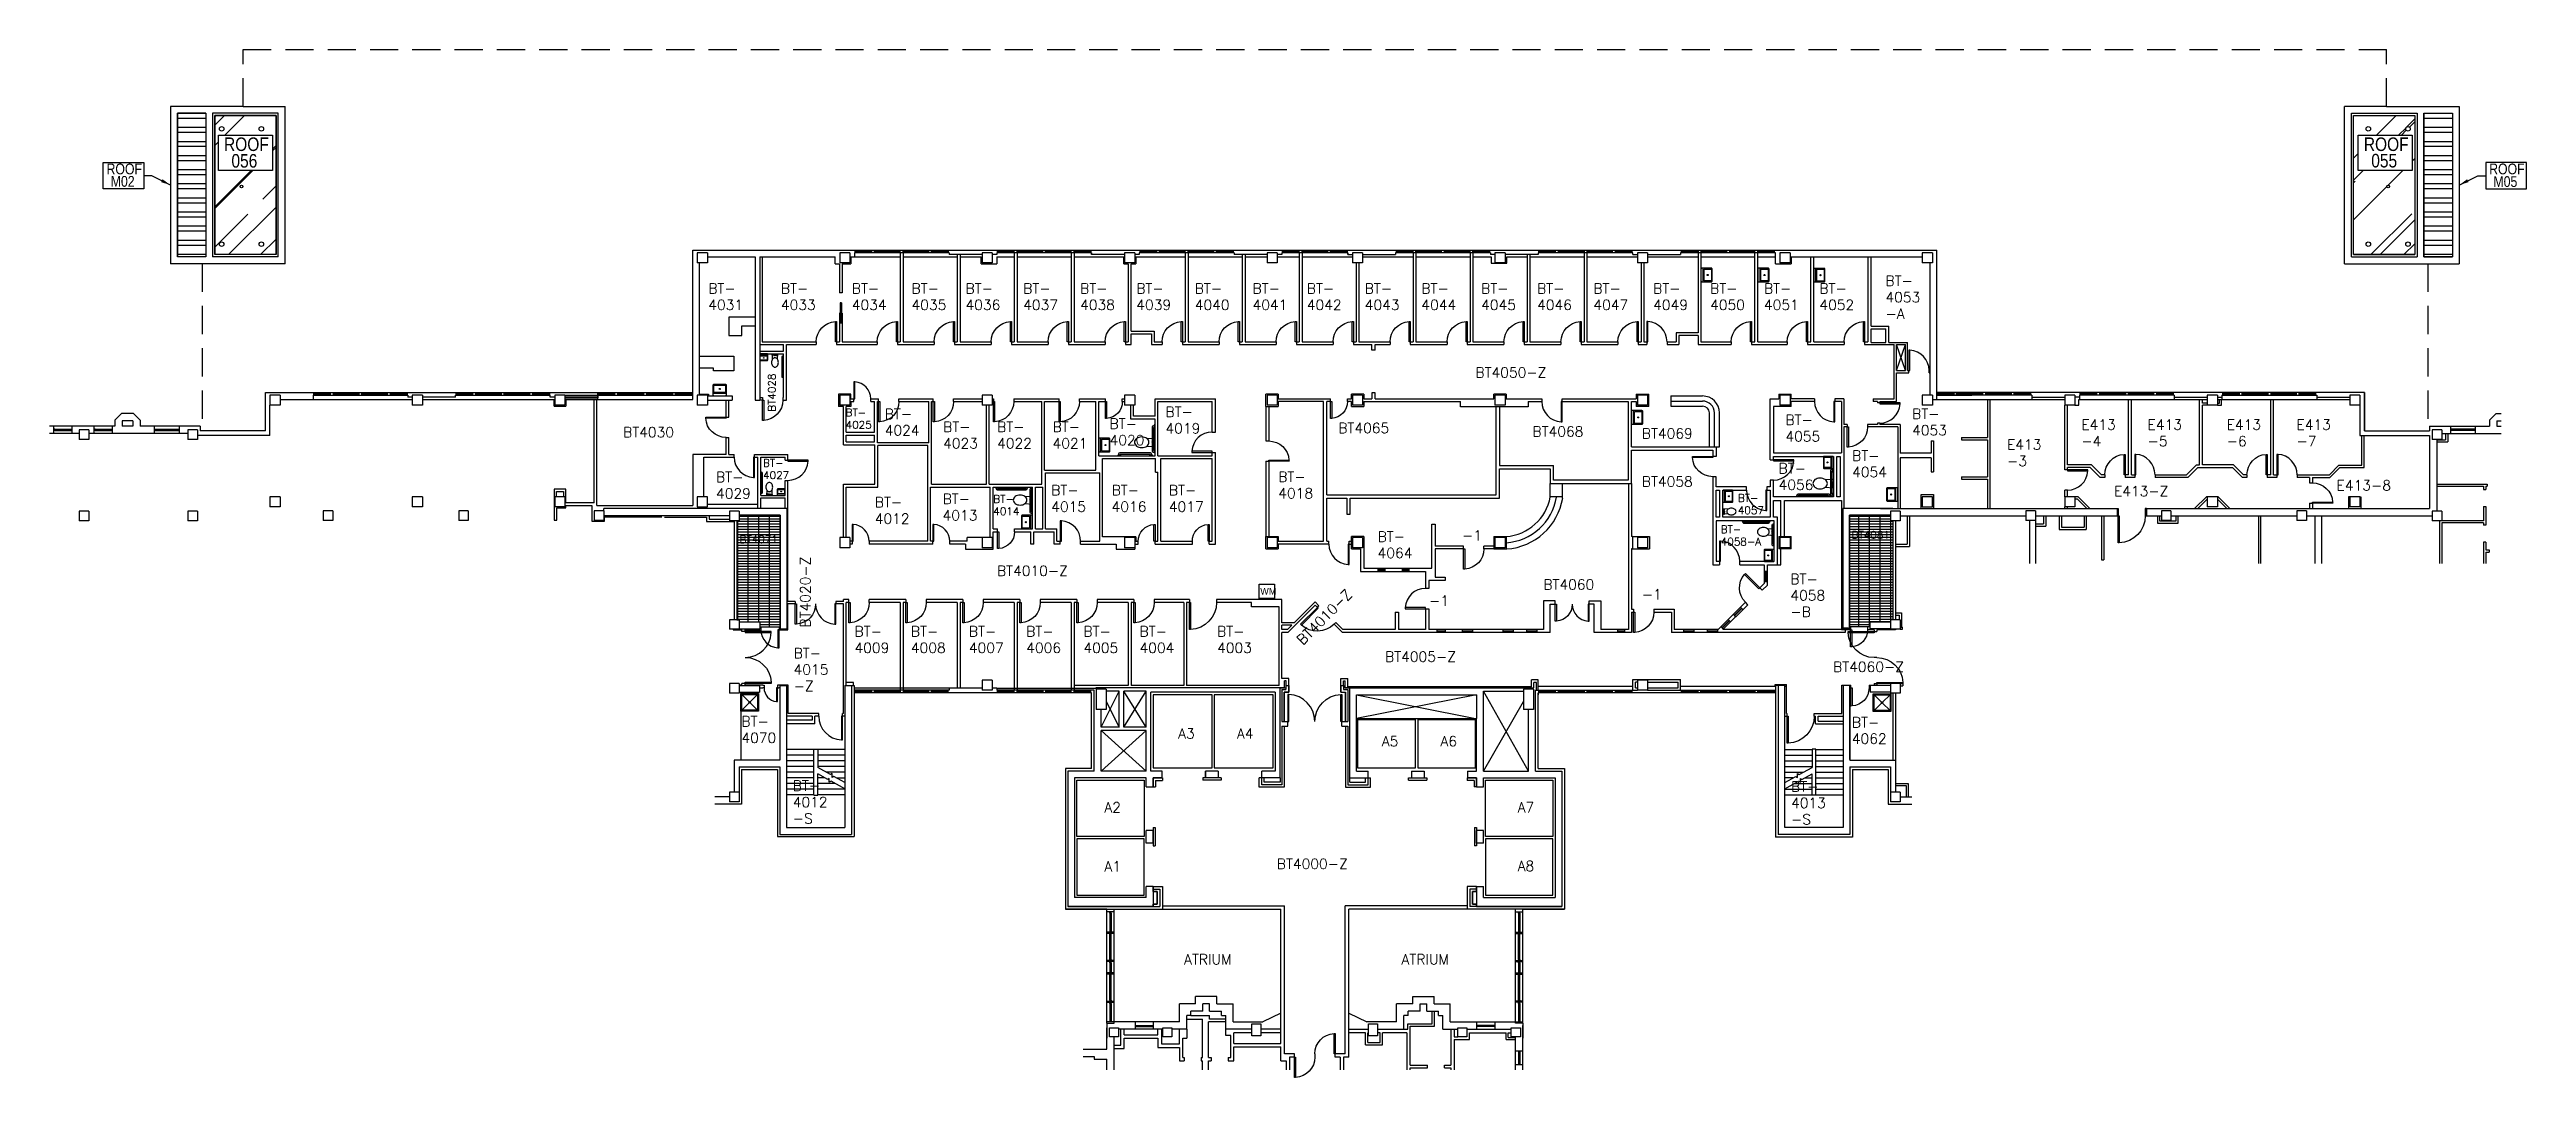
# Model space of a CAD drawing. Extents: x 2774 to 7164, y 18116 to 19938.
import ezdxf
from ezdxf.enums import TextEntityAlignment as Align

# ---------------------------------------------------------------- set-up
doc = ezdxf.new("R2010")
doc.units = 0
doc.header["$MEASUREMENT"] = 0
doc.linetypes.add('HIDDEN', pattern=[0.375, 0.25, -0.125])
doc.layers.get('0').update_dxf_attribs({"linetype": 'CONTINUOUS'})
for name, color, linetype in [('ARDOOR', 7, 'CONTINUOUS'), ('ARDOORNO', 4, 'CONTINUOUS'), ('ARROOMNO', 4, 'CONTINUOUS'), ('ARWALL', 7, 'CONTINUOUS'), ('ARWINDOW', 7, 'CONTINUOUS'), ('COL', 14, 'CONTINUOUS'), ('EXROOF', 9, 'CONTINUOUS'), ('EXROOF_LOWER', 254, 'HIDDEN'), ('EXROOF_TEXT', 134, 'CONTINUOUS'), ('EXWALL', 8, 'CONTINUOUS'), ('EXWINDOW', 8, 'CONTINUOUS'), ('MILL', 1, 'CONTINUOUS'), ('MILL-NRST', 1, 'CONTINUOUS'), ('MPFIXTURE', 3, 'CONTINUOUS'), ('TXT', 4, 'CONTINUOUS')]:
    doc.layers.add(name, color=color, linetype=linetype)
doc.styles.add('ARIAL_NARROW', font='ARIALN.TTF', dxfattribs={"height": 17})
doc.styles.add('ROMANS', font='romans.shx', dxfattribs={"height": 18})
doc.dimstyles.get("Standard").update_dxf_attribs({"dimtxt": 0.18, "dimasz": 0.18, "dimexe": 0.18, "dimexo": 0.0625, "dimgap": 0.09, "dimtad": 0, "dimtih": 1, "dimtoh": 1, "dimdec": 4, "dimzin": 0, "dimtxsty": 'STANDARD', "dimcen": 0.09, "dimazin": 3, "dimtfac": 1, "dimtdec": 4, "dimtofl": 0, "dimtmove": 0, "dimatfit": 3, "dimtolj": 1, "dimtzin": 0})

msp = doc.modelspace()

# ---------------------------------------------------------------- texts
at = {"layer": 'ARDOORNO', "style": 'ROMANS'}
for p in [(5277.7, 19067.5), (5219.2, 18952)]:
    msp.add_text('-1', height=18, dxfattribs=at).set_placement(p)
at = {"layer": 'ARDOORNO', "linetype": 'CONTINUOUS', "style": 'ROMANS'}
msp.add_text('-1', height=18, dxfattribs=at).set_placement((5596.3, 18963.1))
at = {"layer": 'ARROOMNO', "style": 'ROMANS'}
for s, height, p in [('4031', 18, (3941.6, 19476.2)), ('BT-', 18, (3941.6, 19505.3)), ('4033', 18, (4070.3, 19476.2)), ('BT-', 18, (4070.3, 19505.3)), ('4034', 18, (4196, 19476.2)), ('BT-', 18, (4196, 19505.3)), ('4035', 18, (4301.9, 19476.2)), ('BT-', 18, (4301.9, 19505.3)), ('4036', 18, (4397.6, 19476.2)), ('BT-', 18, (4397.6, 19505.3)), ('4037', 18, (4499.8, 19476.2)), ('BT-', 18, (4499.8, 19505.3)), ('4038', 18, (4600.7, 19476.2)), ('BT-', 18, (4600.7, 19505.3)), ('4039', 18, (4700.3, 19476.2)), ('BT-', 18, (4700.3, 19505.3)), ('4040', 18, (4803.8, 19476.2)), ('BT-', 18, (4803.8, 19505.3)), ('4041', 18, (4906.4, 19476.2)), ('BT-', 18, (4906.4, 19505.3)), ('4042', 18, (5002.5, 19476.2)), ('BT-', 18, (5002.5, 19505.3)), ('4043', 18, (5105.1, 19476.2)), ('BT-', 18, (5105.1, 19505.3)), ('4044', 18, (5205.5, 19476.2)), ('BT-', 18, (5205.5, 19505.3)), ('4045', 18, (5311.5, 19476.2)), ('BT-', 18, (5311.5, 19505.3)), ('4046', 18, (5410.6, 19476.2)), ('BT-', 18, (5410.6, 19505.3)), ('4047', 18, (5510.4, 19476.2)), ('BT-', 18, (5510.4, 19505.3)), ('4049', 18, (5616.4, 19476.2)), ('BT-', 18, (5616.4, 19505.3)), ('4050', 18, (5717.4, 19476.2)), ('BT-', 18, (5717.4, 19505.3)), ('4051', 18, (5812.8, 19476.2)), ('BT-', 18, (5812.8, 19505.3)), ('4052', 18, (5911, 19476.2)), ('BT-', 18, (5911, 19505.3)), ('4053', 18, (6028.2, 19489.7)), ('BT-', 18, (6028.2, 19518.9)), ('-A', 18, (6028.2, 19460.6)), ('4025', 13.5, (4185, 19265.8)), ('BT-', 13.5, (4185, 19287.7)), ('BT-', 18, (4254.3, 19282.9)), ('BT-', 18, (4357.9, 19259.9)), ('BT-', 18, (4453.6, 19259.9)), ('BT-', 18, (4551.9, 19259.9)), ('BT-', 18, (4652.9, 19265.7)), ('4019', 18, (4752, 19257.3)), ('BT-', 18, (4752, 19286.5)), ('BT-', 18, (5850.8, 19272.3)), ('BT-', 18, (6075.4, 19283.1)), ('E413', 18, (6375.4, 19263.9)), ('E413', 18, (6492.8, 19263.9)), ('E413', 18, (6632.9, 19263.9)), ('E413', 18, (6756.7, 19263.9)), ('4024', 18, (4254.3, 19253.8)), ('4023', 18, (4357.9, 19230.8)), ('4022', 18, (4453.6, 19230.8)), ('4021', 18, (4551.9, 19230.8)), ('4020', 18, (4652.9, 19236.5)), ('4055', 18, (5850.8, 19243.1)), ('4053', 18, (6075.4, 19254)), ('E413', 18, (6243.6, 19228.6)), ('-4', 18, (6375.4, 19234.7)), ('-5', 18, (6492.8, 19234.7)), ('-6', 18, (6632.9, 19234.7)), ('-7', 18, (6756.7, 19234.7)), ('BT-', 18, (3955.3, 19171.1)), ('4027', 13.5, (4038.7, 19176.6)), ('BT-', 13.5, (4038.7, 19198.4)), ('BT-', 18, (4951.9, 19171.5)), ('BT-', 18, (5838.7, 19186.4)), ('4054', 18, (5969.1, 19179.9)), ('BT-', 18, (5969.1, 19209)), ('-3', 18, (6243.6, 19199.4)), ('4029', 18, (3955.3, 19141.9)), ('BT-', 18, (4236.7, 19126.4)), ('BT-', 18, (4357, 19132.3)), ('BT-', 13.5, (4446.8, 19134.5)), ('BT-', 18, (4549.5, 19147.7)), ('BT-', 18, (4656.5, 19147.7)), ('BT-', 18, (4758, 19147.7)), ('4018', 18, (4951.9, 19142.3)), ('BT-', 13.5, (5766.5, 19136.2)), ('4056', 18, (5838.7, 19157.3)), ('4012', 18, (4236.7, 19097.2)), ('4013', 18, (4357, 19103.1)), ('4014', 13.5, (4446.8, 19112.7)), ('4015', 18, (4549.5, 19118.6)), ('4016', 18, (4656.5, 19118.6)), ('4017', 18, (4758, 19118.6)), ('4057', 13.5, (5766.5, 19114.4)), ('4064', 18, (5128, 19036.4)), ('BT-', 18, (5128, 19065.5)), ('4058-A', 13.5, (5736.2, 19058.7)), ('BT-', 13.5, (5736.2, 19080.5)), ('4058', 18, (5859.6, 18961.3)), ('BT-', 18, (5859.6, 18990.4)), ('-B', 18, (5859.6, 18932.1)), ('4009', 18, (4200.8, 18868.4)), ('BT-', 18, (4200.8, 18897.5)), ('4008', 18, (4300.7, 18868.4)), ('BT-', 18, (4300.7, 18897.5)), ('4007', 18, (4403.5, 18868.4)), ('BT-', 18, (4403.5, 18897.5)), ('4006', 18, (4505.2, 18868.4)), ('BT-', 18, (4505.2, 18897.5)), ('4005', 18, (4606.5, 18868.4)), ('BT-', 18, (4606.5, 18897.5)), ('4004', 18, (4706, 18868.4)), ('BT-', 18, (4706, 18897.5)), ('4003', 18, (4843.4, 18868.4)), ('BT-', 18, (4843.4, 18897.5)), ('4015', 18, (4092.9, 18829.9)), ('BT-', 18, (4092.9, 18859)), ('-Z', 18, (4092.9, 18800.7)), ('BT-', 18, (4000.3, 18738)), ('BT-', 18, (5968.6, 18736.4)), ('4070', 18, (4000.3, 18708.9)), ('A3', 18, (4774.5, 18716.5)), ('A4', 18, (4878.6, 18716.5)), ('A5', 18, (5135.4, 18702.8)), ('A6', 18, (5239.4, 18702.8)), ('4062', 18, (5968.6, 18707.3)), ('BT-', 18, (4091.3, 18624.2)), ('BT-', 18, (5860.8, 18622.7)), ('4012', 18, (4091.3, 18595)), ('-S', 18, (4091.3, 18565.9)), ('A2', 18, (4643.7, 18585.8)), ('A7', 18, (5376.2, 18585.8)), ('4013', 18, (5860.8, 18593.5)), ('-S', 18, (5860.8, 18564.4)), ('A1', 18, (4643.7, 18481)), ('A8', 18, (5376.2, 18481.8))]:
    msp.add_text(s, height=height, dxfattribs=at).set_placement(p)
msp.add_text('BT4028', height=13.5, rotation=90, dxfattribs=at).set_placement((4061, 19295.8))
at = {"layer": 'ARROOMNO', "linetype": 'CONTINUOUS', "style": 'ROMANS'}
for s, height, p in [('BT4050-Z', 18, (5301.4, 19356.3)), ('BT4065', 18, (5058.3, 19257.9)), ('BT4030', 18, (3790.6, 19250.5)), ('BT4068', 18, (5402.5, 19251.8)), ('BT4069', 18, (5596.3, 19248.2)), ('BT4058', 18, (5596.3, 19163.1)), ('E413-Z', 18, (6433.2, 19146)), ('E413-8', 18, (6827.8, 19156.4)), ('BT4071', 13.5, (3997.2, 19063.1)), ('BT4081', 13.5, (5968.3, 19070.9)), ('BT4010-Z', 18, (4453.3, 19004.9)), ('BT4060', 18, (5421.8, 18980.5)), ('BT4005-Z', 18, (5141.2, 18852.7)), ('BT4060-Z', 18, (5935.3, 18834.7)), ('BT4000-Z', 18, (4949.3, 18485.5))]:
    msp.add_text(s, height=height, dxfattribs=at).set_placement(p)
for s, rotation, p in [('BT4020-Z', 90, (4122.7, 18913.3)), ('BT4010-Z', 45, (4995.6, 18881.3))]:
    msp.add_text(s, height=18, rotation=rotation, dxfattribs=at).set_placement(p)
at = {"layer": 'EXROOF_TEXT', "style": 'ARIAL_NARROW'}
for s, height, p in [('ROOF', 24, (3122.9, 19757.9)), ('ROOF', 24, (6915.8, 19757.9)), ('ROOF', 19, (2906.4, 19716.6)), ('M02', 19, (2903.6, 19694.6)), ('056', 24, (3119.3, 19728.5)), ('055', 24, (6912.2, 19728.8)), ('ROOF', 19, (7129.7, 19716.6)), ('M05', 19, (7127, 19694.2))]:
    msp.add_text(s, height=height, dxfattribs=at).set_placement(p, align=Align.CENTER)
at = {"layer": 'MPFIXTURE', "insert": (4920, 18983.7), "char_height": 12, "width": 33.013, "attachment_point": 1}
msp.add_mtext('WM', dxfattribs=at)
at = {"layer": 'TXT', "style": 'ROMANS'}
for p in [(4827, 18316.3), (5212.5, 18316.3)]:
    msp.add_text('ATRIUM', height=18, dxfattribs=at).set_placement(p, align=Align.CENTER)

# ---------------------------------------------------------------- blocks, each defined once
blk = doc.blocks.new('COL2')
for p, q in [((-0.5, -0.5), (-0.5, 0.5)), ((-0.5, 0.5), (0.5, 0.5)), ((0.5, -0.5), (0.5, 0.5)), ((-0.5, -0.5), (0.5, -0.5))]:
    blk.add_line(p, q)
blk = doc.blocks.new('A$C5F9F5CE1')
at = {"layer": 'MPFIXTURE'}
for points in [[(0, 18.5), (0, 1.5, 0.414214), (1.5, 0), (22.5, 0, 0.414214), (24, 1.5), (24, 18.5, 0.414214), (22.5, 20), (1.5, 20, 0.414214)], [(22.5, 13.5), (22.5, 2.5, -0.414214), (21.5, 1.5), (2.5, 1.5, -0.414214), (1.5, 2.5), (1.5, 13.5, -0.414214), (2.5, 14.5), (21.5, 14.5, -0.414214)]]:
    blk.add_lwpolyline(points, format="xyb", close=True, dxfattribs=at)
blk.add_lwpolyline([(0, 16), (24, 16)], dxfattribs=at)
for radius in [1, 0.5]:
    blk.add_circle((12, 8), radius, dxfattribs=at)
blk = doc.blocks.new('A$C3E79128A')
at = {"rotation": 90}
blk.add_blockref('A$C5F9F5CE1', (20, 0), dxfattribs=at)
blk = doc.blocks.new('A$C5CF7563F')
at = {"xscale": 0.5844069080339978, "yscale": 0.5844069080339978, "zscale": 0.5844069080339978, "rotation": 90}
blk.add_blockref('A$C3E79128A', (14, 0), dxfattribs=at)
blk = doc.blocks.new('PSYWC1P')
at = {"linetype": 'CONTINUOUS'}
for p, q in [((10.8, 5), (0, 5.6)), ((0.7, 4.6), (0, 4.6)), ((0.7, 3.6), (0, 3.6)), ((1.3, 4.7), (0.8, 4.7)), ((0.8, 3.5), (1.3, 3.5)), ((2.7, 1.3), (2.7, 1.1)), ((1.8, -5.5), (0, -5.6)), ((10.8, -5), (2.5, -5.4))]:
    blk.add_line(p, q, dxfattribs=at)
for p, q in [((1.3, 1.8), (1.3, 1.6)), ((1.7, 1.9), (1.4, 1.9)), ((1.4, 1.5), (1.7, 1.5)), ((1.7, 1.9), (1.7, 3.4)), ((1.7, 1.5), (1.7, 1.5)), ((1.7, 1.1), (1.7, 1.5)), ((2.7, 1.9), (2.7, 3.4)), ((3, 1.9), (2.7, 1.9)), ((2.7, 1.5), (2.7, 1.5)), ((2.7, 1.1), (2.7, 1.5)), ((2.7, 1.5), (3, 1.5)), ((3.5, 4.7), (3, 4.7)), ((3, 3.5), (3.5, 3.5)), ((3, 1.6), (3, 1.8)), ((3.6, 3.6), (3.6, 4.6)), ((1.3, -1.9), (1.3, -2.1)), ((1.6, -1.8), (1.4, -1.8)), ((1.4, -2.2), (1.6, -2.2)), ((1.6, -1.8), (1.6, -1.6)), ((2.7, -1.6), (2.7, -1.8)), ((3, -1.8), (2.7, -1.8)), ((2.7, -2.2), (3, -2.2)), ((3, -2.1), (3, -1.9))]:
    blk.add_line(p, q)
for points in [[(3, 4.7, 0.025815), (3, 4.7, 0.069134), (2.6, 4.8, 0.055334), (2.2, 4.9, 0.055334), (1.7, 4.8, 0.069134), (1.4, 4.7, 0.025815), (1.3, 4.7, 0.164444)], [(1.3, 3.5, 0.025815), (1.4, 3.5, 0.069134), (1.7, 3.4, 0.055334), (2.2, 3.3, 0.055334)], [(2.2, 3.3, 0.055334), (2.6, 3.4, 0.069134), (3, 3.5, 0.024315), (3, 3.5, 0.190567)]]:
    blk.add_lwpolyline(points, format="xyb", dxfattribs=at)
blk.add_lwpolyline([(2.6, -0.2), (2.4, 0.1), (2, 0.1), (1.7, -0.2), (2, -0.6), (2.4, -0.6)], close=True, dxfattribs=at)
at = {"linetype": 'CONTINUOUS', "flags": 128}
blk.add_lwpolyline([(17.5, -7, 0.074368), (21.3, -6.4, 0.085026), (24.2, -5, 0.106278), (26.3, -2.6, 0.128465), (27, 0, 0.128465), (26.3, 2.6, 0.106278), (24.2, 5, 0.085026), (21.3, 6.5, 0.074368), (17.5, 7, 0.074368), (13.8, 6.5, 0.085026), (10.8, 5, 0.106278), (8.7, 2.6, 0.128465), (8, 0, 0.128465), (8.7, -2.6, 0.106278), (10.8, -5, 0.085026), (13.8, -6.4, 0.074368)], format="xyb", close=True, dxfattribs=at)
for points in [[(2.7, -2.2), (2.7, -2.7, -0.414214), (2.7, -2.7), (1.7, -2.7, -0.414214), (1.6, -2.7), (1.6, -2.2)], [(2.3, -2.7), (2.5, -5.5, -1.015015), (1.8, -5.5), (2, -2.7)]]:
    blk.add_lwpolyline(points, format="xyb")
at = {"linetype": 'CONTINUOUS'}
blk.add_circle((2.2, -0.2), 1.45, dxfattribs=at)
for centre, start, end in [((0.8, 4.6), 90, 180), ((0.8, 3.6), 180, 270)]:
    blk.add_arc(centre, 0.0602, start, end, dxfattribs=at)
for centre, start, end in [((1.4, 1.8), 90, 180), ((1.4, 1.6), 180, 270), ((3, 1.8), 0, 90), ((3, 1.6), 270, 0), ((3.5, 4.6), 0, 90), ((3.5, 3.6), 270, 0), ((1.4, -1.9), 90, 180), ((1.4, -2.1), 180, 270), ((3, -1.9), 0, 90), ((3, -2.1), 270, 0)]:
    blk.add_arc(centre, 0.0602, start, end)
blk = doc.blocks.new('A$C0F3871F4')
at = {"layer": 'MPFIXTURE'}
for points in [[(0, 36), (36, 36), (36, 0), (0, 0)], [(2, 34), (34, 34), (34, 2), (2, 2)]]:
    blk.add_lwpolyline(points, close=True, dxfattribs=at)
for points in [[(2, 34), (16.9, 19.1)], [(2, 2), (16.9, 16.9)], [(17, 18), (19, 18)], [(18, 19), (18, 17)], [(34, 34), (19.1, 19.1)], [(34, 2), (19.1, 16.9)]]:
    blk.add_lwpolyline(points, dxfattribs=at)
for radius in [1.5, 1]:
    blk.add_circle((18, 18), radius, dxfattribs=at)
blk = doc.blocks.new('A$C051F618B')
at = {"xscale": 0.8774835499070832, "yscale": 0.8774835499061737, "zscale": 0.8774835499067891}
blk.add_blockref('A$C0F3871F4', (0, 0), dxfattribs=at)
blk = doc.blocks.new('A$C0A932C01')
at = {"layer": 'MPFIXTURE', "linetype": 'CONTINUOUS'}
for p, q in [((45.1, 37.5), (45.1, 6.8)), ((47.1, 39.5), (48, 39.5)), ((47.1, 36.8), (47.1, 7.4)), ((47.7, 37.5), (48, 37.5)), ((48, 40.4), (48, 36.5)), ((49, 40.4), (48, 40.4)), ((48, 36.5), (49, 36.5)), ((3.9, 1), (0, 1)), ((0, 1), (0, 0)), ((0.9, 2), (0.9, 1)), ((42.9, 3.9), (2.9, 3.9)), ((2.9, 1.3), (2.9, 1)), ((42.1, 1.9), (3.6, 1.9)), ((3.9, 0), (3.9, 1)), ((41.6, 1), (41.6, 0)), ((45.6, 1), (41.6, 1)), ((42.6, 1.3), (42.6, 1)), ((44.6, 1.9), (44.6, 1)), ((45.6, 0), (45.6, 1)), ((47.1, 4.8), (48, 4.8)), ((47.7, 6.8), (48, 6.8)), ((49, 7.8), (48, 7.8)), ((48, 7.8), (48, 3.8)), ((49, 3.8), (48, 3.8))]:
    blk.add_line(p, q, dxfattribs=at)
for centre, radius, start, end in [((47.1, 37.5), 1.97, 90, 180), ((47.7, 36.8), 0.656, 90, 180), ((2.9, 2), 1.97, 90, 180), ((3.6, 1.3), 0.656, 90, 180), ((42, 1.3), 0.656, 0, 90), ((42.6, 1.9), 1.97, 0, 90), ((47.1, 6.8), 1.97, 180, 270), ((47.7, 7.4), 0.656, 180, 270)]:
    blk.add_arc(centre, radius, start, end, dxfattribs=at)
at = {"layer": 'MPFIXTURE', "rotation": 180}
blk.add_blockref('PSYWC1P', (49, 17.8), dxfattribs=at)
blk = doc.blocks.new('A$C11A27D26')
at = {"xscale": 0.6405271863914095, "yscale": 0.6405271863914095, "zscale": 0.6405271863914095, "rotation": 90}
blk.add_blockref('A$C0A932C01', (25.9, 0), dxfattribs=at)
blk = doc.blocks.new('A$C308F63C6')
at = {"rotation": 270}
blk.add_blockref('A$C11A27D26', (0, 25.9), dxfattribs=at)
blk = doc.blocks.new('A$C0F6876A2')
blk.add_blockref('A$C308F63C6', (0, 0))
blk = doc.blocks.new('A$C78583CE9')
at = {"layer": 'MPFIXTURE', "linetype": 'CONTINUOUS'}
for p, q in [((23.8, 31.6), (23.8, 6)), ((25, 32.7), (25.6, 32.7)), ((25, 31.1), (25, 6.4)), ((25.4, 31.4), (25.6, 31.4)), ((26.3, 33.3), (25.6, 33.3)), ((25.6, 33.3), (25.6, 30.8)), ((25.6, 30.8), (26.3, 30.8)), ((2.5, 0.6), (0, 0.6)), ((0, 0), (0, 0.6)), ((0.6, 1.3), (0.6, 0.6)), ((21.6, 2.5), (1.9, 2.5)), ((1.9, 0.8), (1.9, 0.6)), ((21.1, 1.2), (2.3, 1.2)), ((2.5, 0), (2.5, 0.6)), ((23.4, 0.6), (20.9, 0.6)), ((20.9, 0.6), (20.9, 0)), ((21.6, 0.8), (21.6, 0.6)), ((22.8, 1.2), (22.8, 0.6)), ((23.4, 0), (23.4, 0.6)), ((25, 4.7), (25.6, 4.7)), ((25.4, 6), (25.6, 6)), ((25.6, 6.6), (25.6, 4.1)), ((26.2, 6.6), (25.6, 6.6)), ((25.6, 4.1), (26.2, 4.1))]:
    blk.add_line(p, q, dxfattribs=at)
for centre, radius, start, end in [((25, 31.4), 1.26, 90, 180), ((25.4, 31), 0.42, 90, 180), ((1.9, 1.3), 1.26, 90, 180), ((2.3, 0.8), 0.42, 90, 180), ((21.1, 0.8), 0.42, 0, 90), ((21.6, 1.2), 1.26, 0, 90), ((25, 6), 1.26, 180, 270), ((25.4, 6.4), 0.42, 180, 270)]:
    blk.add_arc(centre, radius, start, end, dxfattribs=at)
at = {"layer": 'MPFIXTURE', "xscale": 0.6405271863914095, "yscale": 0.6405271863914095, "zscale": 0.6405271863914095, "rotation": 90}
blk.add_blockref('PSYWC1P', (14.7, 0), dxfattribs=at)
blk = doc.blocks.new('A$C4D6026EB')
blk.add_blockref('A$C78583CE9', (0, 0))
blk = doc.blocks.new('A$C14C7484E')
at = {"rotation": 270}
blk.add_blockref('A$C4D6026EB', (0, 26.3), dxfattribs=at)
blk = doc.blocks.new('A$C04BE31A5')
blk.add_blockref('A$C14C7484E', (0, 0))
blk = doc.blocks.new('A$C0C6A0E1A')
blk.add_blockref('A$C3E79128A', (0, 0))
blk = doc.blocks.new('A$C64215538')
at = {"xscale": 0.888910559071519, "yscale": 0.888910559071519, "zscale": 0.888910559071519, "rotation": 180}
blk.add_blockref('A$C0C6A0E1A', (17.8, 21.3), dxfattribs=at)
blk = doc.blocks.new('A$C38594FF9')
blk.add_blockref('A$C3E79128A', (0, 0))

# ---------------------------------------------------------------- hatches: boundary and pattern name
at = {"layer": 'EXROOF'}
h = msp.add_hatch(dxfattribs=at)
h.set_pattern_fill('STEEL', color=256, scale=200, angle=135, style=0)
h.set_pattern_definition([(180, (0, 0), (-5e-15, -25), []), (180, (-8.84, -8.84), (-5e-15, -25), [])])
h.paths.add_polyline_path([(3000.5, 19824.7), (3051, 19824.7), (3051, 19570.2), (3000.5, 19570.2)])
h = msp.add_hatch(dxfattribs=at)
h.set_pattern_fill('AR-RROOF', color=256, scale=115, angle=45, style=0)
h.paths.add_polyline_path([(3067, 19820.7), (3175.5, 19820.7), (3175.5, 19574.2), (3067, 19574.2)])
edge = h.paths.add_edge_path(flags=16)
edge.add_arc((3149.5, 19797.2), 4, 0, 360)
edge = h.paths.add_edge_path(flags=16)
edge.add_arc((3079, 19797.2), 4, 0, 360)
h.paths.add_polyline_path([(3073.2, 19785.9), (3169.2, 19785.9), (3169.2, 19723.3), (3073.2, 19723.3)], flags=16)
edge = h.paths.add_edge_path(flags=16)
edge.add_arc((3114.2, 19695), 2.4, 0, 360)
edge = h.paths.add_edge_path(flags=16)
edge.add_arc((3079, 19592.7), 4, 0, 360)
edge = h.paths.add_edge_path(flags=16)
edge.add_arc((3149.5, 19592.7), 4, 0, 360)
h = msp.add_hatch(dxfattribs=at)
h.set_pattern_fill('AR-RROOF', color=256, scale=115, angle=45, style=0)
h.paths.add_polyline_path([(6858, 19820.7), (6966.5, 19820.7), (6966.5, 19574.2), (6858, 19574.2)])
edge = h.paths.add_edge_path(flags=16)
edge.add_arc((6884, 19797.2), 4, 0, 360)
h.paths.add_polyline_path([(6866.1, 19785.9), (6962, 19785.9), (6962, 19723.3), (6866.1, 19723.3)], flags=16)
edge = h.paths.add_edge_path(flags=16)
edge.add_arc((6954.5, 19797.2), 4, 0, 360)
edge = h.paths.add_edge_path(flags=16)
edge.add_arc((6919.2, 19695), 2.4, 0, 360)
edge = h.paths.add_edge_path(flags=16)
edge.add_arc((6884, 19592.7), 4, 0, 360)
edge = h.paths.add_edge_path(flags=16)
edge.add_arc((6954.5, 19592.7), 4, 0, 360)
h = msp.add_hatch(dxfattribs=at)
h.set_pattern_fill('STEEL', color=256, scale=200, angle=135, style=0)
h.set_pattern_definition([(180, (3982, 0), (-5e-15, -25), []), (180, (3973.16, -8.84), (-5e-15, -25), [])])
h.paths.add_polyline_path([(6982.5, 19824.7), (7033, 19824.7), (7033, 19570.2), (6982.5, 19570.2)])
at = {"layer": 'EXWALL'}
h = msp.add_hatch(dxfattribs=at)
h.set_pattern_fill('GRATE', color=256, scale=150, style=0)
h.paths.add_polyline_path([(4069, 19112.2), (3996.2, 19112.2), (3996.2, 19102.7), (3992.3, 19102.7), (3992.3, 18927.2), (3996.2, 18927.2), (3996.2, 18923.3), (4033, 18923.3), (4033, 18914.3), (4069, 18914.3)])
h.paths.add_polyline_path([(3996.4, 19059.7), (4070, 19059.7), (4070, 19079.9), (3996.4, 19079.9)], flags=9)
h = msp.add_hatch(dxfattribs=at)
h.set_pattern_fill('GRATE', color=256, scale=150, style=0)
h.paths.add_polyline_path([(5964.5, 19112.2), (6037.2, 19112.2), (6037.2, 19102.7), (6041.1, 19102.7), (6041.1, 18927.2), (6037.2, 18927.2), (6037.2, 18923.3), (6000.5, 18923.3), (6000.5, 18914.3), (5964.5, 18914.3)])
h.paths.add_polyline_path([(5967.5, 19067.6), (6041.1, 19067.6), (6041.1, 19087.8), (5967.5, 19087.8)], flags=9)

# ---------------------------------------------------------------- linework, layer by layer
at = {"layer": 'ARDOOR'}
for p, q in [((4177.5, 19488.7), (4175.5, 19488.7)), ((4175.5, 19488.7), (4175.5, 19452.7)), ((4177.5, 19452.7), (4175.5, 19452.7)), ((4177.5, 19488.7), (4177.5, 19452.7)), ((6013, 18860.2), (6008, 18860.2)), ((5016.7, 18158), (5016.7, 18152))]:
    msp.add_line(p, q, dxfattribs=at)
at = {"layer": 'ARDOOR', "flags": 128}
for points in [[(4133, 19419.7, -0.39805), (4167, 19455.7), (4169, 19455.7), (4169, 19419.7), (4167, 19419.7), (4167, 19455.7)], [(4241, 19419.7, -0.39805), (4275, 19455.7), (4277, 19455.7), (4277, 19419.7), (4275, 19419.7), (4275, 19455.7)], [(4342, 19419.7, -0.39805), (4376, 19455.7), (4378, 19455.7), (4378, 19419.7), (4376, 19419.7), (4376, 19455.7)], [(4443, 19419.7, -0.39805), (4477, 19455.7), (4479, 19455.7), (4479, 19419.7), (4477, 19419.7), (4477, 19455.7)], [(4544, 19419.7, -0.39805), (4578, 19455.7), (4580, 19455.7), (4580, 19419.7), (4578, 19419.7), (4578, 19455.7)], [(4645, 19419.7, -0.39805), (4679, 19455.7), (4681, 19455.7), (4681, 19419.7), (4679, 19419.7), (4679, 19455.7)], [(4746, 19419.7, -0.39805), (4780, 19455.7), (4782, 19455.7), (4782, 19419.7), (4780, 19419.7), (4780, 19455.7)], [(4847, 19419.7, -0.39805), (4881, 19455.7), (4883, 19455.7), (4883, 19419.7), (4881, 19419.7), (4881, 19455.7)], [(4948, 19419.7, -0.39805), (4982, 19455.7), (4984, 19455.7), (4984, 19419.7), (4982, 19419.7), (4982, 19455.7)], [(5049, 19419.7, -0.39805), (5083, 19455.7), (5085, 19455.7), (5085, 19419.7), (5083, 19419.7), (5083, 19455.7)], [(5150, 19419.7, -0.39805), (5184, 19455.7), (5186, 19455.7), (5186, 19419.7), (5184, 19419.7), (5184, 19455.7)], [(5251, 19419.7, -0.39805), (5285, 19455.7), (5287, 19455.7), (5287, 19419.7), (5285, 19419.7), (5285, 19455.7)], [(5352, 19419.7, -0.39805), (5386, 19455.7), (5388, 19455.7), (5388, 19419.7), (5386, 19419.7), (5386, 19455.7)], [(5453, 19419.7, -0.39805), (5487, 19455.7), (5489, 19455.7), (5489, 19419.7), (5487, 19419.7), (5487, 19455.7)], [(5554, 19419.7, -0.39805), (5588, 19455.7), (5590, 19455.7), (5590, 19419.7), (5588, 19419.7), (5588, 19455.7)], [(5641, 19419.7, 0.39805), (5607, 19455.7), (5605, 19455.7), (5605, 19419.7), (5607, 19419.7), (5607, 19455.7)], [(5754.8, 19419.7, -0.39805), (5788.8, 19455.7), (5790.8, 19455.7), (5790.8, 19419.7), (5788.8, 19419.7), (5788.8, 19455.7)], [(5854, 19419.7, -0.39805), (5888, 19455.7), (5890, 19455.7), (5890, 19419.7), (5888, 19419.7), (5888, 19455.7)], [(5955, 19419.7, -0.39805), (5989, 19455.7), (5991, 19455.7), (5991, 19419.7), (5989, 19419.7), (5989, 19455.7)], [(6105.5, 19368.7, 0.39805), (6071.5, 19404.7), (6069.5, 19404.7), (6069.5, 19368.7), (6071.5, 19368.7), (6071.5, 19404.7)], [(4229.5, 19318.7, 0.394848), (4201.5, 19348.6), (4199.5, 19348.7), (4199.5, 19318.7), (4201.5, 19318.7), (4201.5, 19348.7), (4199.5, 19348.7)], [(3973.1, 19250.2, -0.39805), (3937.1, 19284.2), (3937.1, 19286.2), (3973.1, 19286.2), (3973.1, 19284.2), (3937.1, 19284.2)], [(4073.8, 19316.2, -0.39805), (4039.8, 19280.3), (4037.8, 19280.2), (4037.8, 19316.2), (4039.8, 19316.2), (4039.8, 19280.3)], [(4279.5, 19313.7, -0.39805), (4245.5, 19277.8), (4243.5, 19277.7), (4243.5, 19313.7), (4245.5, 19313.7), (4245.5, 19277.8)], [(4376.5, 19313.7, -0.39805), (4342.5, 19277.8), (4340.5, 19277.7), (4340.5, 19313.7), (4342.5, 19313.7), (4342.5, 19277.8)], [(4483, 19313.7, -0.39805), (4449, 19277.8), (4447, 19277.7), (4447, 19313.7), (4449, 19313.7), (4449, 19277.8)], [(4599.5, 19313.7, -0.39805), (4565.5, 19277.8), (4563.5, 19277.7), (4563.5, 19313.7), (4565.5, 19313.7), (4565.5, 19277.8)], [(4675.5, 19313.7, -0.394848), (4647.5, 19283.8), (4645.5, 19283.7), (4645.5, 19313.7), (4647.5, 19313.7), (4647.5, 19283.7), (4645.5, 19283.7)], [(5074.7, 19313.7, -0.394848), (5046.7, 19283.8), (5044.7, 19283.7), (5044.7, 19313.7), (5046.7, 19313.7), (5046.7, 19283.7), (5044.7, 19283.7)], [(5419.1, 19313.7, 0.39805), (5453.1, 19277.8), (5455.1, 19277.7), (5455.1, 19313.7), (5453.1, 19313.7), (5453.1, 19277.8)], [(5902.5, 19313.7, 0.39805), (5936.5, 19277.8), (5938.5, 19277.7), (5938.5, 19313.7), (5936.5, 19313.7), (5936.5, 19277.8)], [(6018.2, 19275.7, 0.39805), (6054.2, 19309.7), (6054.2, 19311.7), (6018.2, 19311.7), (6018.2, 19309.7), (6054.2, 19309.7)], [(4834.6, 19259.7, 0.39805), (4798.6, 19225.7), (4798.6, 19223.7), (4834.6, 19223.7), (4834.6, 19225.7), (4798.6, 19225.7)], [(4935, 19244, -0.39805), (4970.9, 19210), (4971, 19208), (4935, 19208), (4935, 19210), (4970.9, 19210)], [(5996.5, 19269.2, -0.39805), (5962.5, 19233.3), (5960.5, 19233.2), (5960.5, 19269.2), (5962.5, 19269.2), (5962.5, 19233.3)], [(3987.5, 19215.2, 0.39805), (4021.5, 19179.3), (4023.5, 19179.2), (4023.5, 19215.2), (4021.5, 19215.2), (4021.5, 19179.3)], [(4082.7, 19174.2, 0.39805), (4118.7, 19208.2), (4118.7, 19210.2), (4082.7, 19210.2), (4082.7, 19208.2), (4118.7, 19208.2)], [(5722, 19180.7, -0.39805), (5686, 19214.7), (5686, 19216.7), (5722, 19216.7), (5722, 19214.7), (5686, 19214.7)], [(5830, 19174.7, 0.39805), (5865.9, 19208.7), (5866, 19210.7), (5830, 19210.7), (5830, 19208.7), (5865.9, 19208.7)], [(6351, 19156.9, 0.39805), (6386.9, 19190.9), (6387, 19192.9), (6351, 19192.9), (6351, 19190.9), (6386.9, 19190.9)], [(6417, 19184.2, -0.39805), (6451, 19220.2), (6453, 19220.2), (6453, 19184.2), (6451, 19184.2), (6451, 19220.2)], [(6506, 19184.2, 0.39805), (6472, 19220.2), (6470, 19220.2), (6470, 19184.2), (6472, 19184.2), (6472, 19220.2)], [(6669, 19184.2, -0.39805), (6703, 19220.2), (6705, 19220.2), (6705, 19184.2), (6703, 19184.2), (6703, 19220.2)], [(6758, 19184.2, 0.39805), (6724, 19220.2), (6722, 19220.2), (6722, 19184.2), (6724, 19184.2), (6724, 19220.2)], [(5782, 19156.7, 0.39805), (5816, 19120.8), (5818, 19120.7), (5818, 19156.7), (5816, 19156.7), (5816, 19120.8)], [(6784.9, 19169.7, -0.39805), (6820.8, 19135.7), (6820.9, 19133.7), (6784.9, 19133.7), (6784.9, 19135.7), (6820.8, 19135.7)], [(4601.5, 19066.2, 0.39805), (4567.5, 19102.2), (4565.5, 19102.2), (4565.5, 19066.2), (4567.5, 19066.2), (4567.5, 19102.2)], [(6488.6, 19111.2, -0.402069), (6442.6, 19063.2), (6442.6, 19063.2), (6440.6, 19063.2), (6440.6, 19111.2), (6442.6, 19111.2), (6442.6, 19063.2)], [(4226.5, 19066.2, 0.394848), (4198.5, 19096.1), (4196.5, 19096.2), (4196.5, 19066.2), (4198.5, 19066.2), (4198.5, 19096.2), (4196.5, 19096.2)], [(4369.5, 19066.2, 0.394848), (4341.5, 19096.1), (4339.5, 19096.2), (4339.5, 19066.2), (4341.5, 19066.2), (4341.5, 19096.2), (4339.5, 19096.2)], [(4484.5, 19083.2, -0.394848), (4456.5, 19053.3), (4454.5, 19053.2), (4454.5, 19083.2), (4456.5, 19083.2), (4456.5, 19053.2), (4454.5, 19053.2)], [(4703.5, 19066.2, -0.394848), (4731.5, 19096.1), (4733.5, 19096.2), (4733.5, 19066.2), (4731.5, 19066.2), (4731.5, 19096.2), (4733.5, 19096.2)], [(4799.6, 19066.2, -0.394848), (4827.6, 19096.1), (4829.6, 19096.2), (4829.6, 19066.2), (4827.6, 19066.2), (4827.6, 19096.2), (4829.6, 19096.2)], [(5041.7, 19061.2, 0.39805), (5075.7, 19025.3), (5077.7, 19025.2), (5077.7, 19061.2), (5075.7, 19061.2), (5075.7, 19025.3)], [(5770, 19030.7, 0.39805), (5736, 19066.7), (5734, 19066.7), (5734, 19030.7), (5736, 19030.7), (5736, 19066.7)], [(5316.5, 19052.7, -0.39805), (5282.5, 19016.8), (5280.5, 19016.7), (5280.5, 19052.7), (5282.5, 19052.7), (5282.5, 19016.8)], [(5213, 18982.7, 0.39805), (5177, 18948.7), (5177, 18946.7), (5213, 18946.7), (5213, 18948.7), (5177, 18948.7)], [(5779.8, 18958.1, -0.39805), (5778.5, 19007.5), (5779.8, 19009), (5805.3, 18983.5), (5803.9, 18982.1), (5778.5, 19007.5)], [(4131.8, 18955.2, -0.39805), (4097.8, 18919.3), (4095.8, 18919.2), (4095.8, 18955.2), (4097.8, 18955.2), (4097.8, 18919.3)], [(4131.8, 18955.2, 0.39805), (4165.8, 18919.3), (4167.8, 18919.2), (4167.8, 18955.2), (4165.8, 18955.2), (4165.8, 18919.3)], [(4227, 18957.8, -0.39805), (4193, 18921.9), (4191, 18921.8), (4191, 18957.8), (4193, 18957.8), (4193, 18921.9)], [(4328, 18957.8, -0.39805), (4294, 18921.9), (4292, 18921.8), (4292, 18957.8), (4294, 18957.8), (4294, 18921.9)], [(4429, 18957.8, -0.39805), (4395, 18921.9), (4393, 18921.8), (4393, 18957.8), (4395, 18957.8), (4395, 18921.9)], [(4530, 18957.8, -0.39805), (4496, 18921.9), (4494, 18921.8), (4494, 18957.8), (4496, 18957.8), (4496, 18921.9)], [(4631, 18957.9, -0.39805), (4597, 18921.9), (4595, 18921.9), (4595, 18957.9), (4597, 18957.9), (4597, 18921.9)], [(4732, 18957.8, -0.39805), (4698, 18921.9), (4696, 18921.8), (4696, 18957.8), (4698, 18957.8), (4698, 18921.9)], [(4842.5, 18957.8, -0.402069), (4796.5, 18909.9), (4796.5, 18909.8), (4794.5, 18909.8), (4794.5, 18957.8), (4796.5, 18957.8), (4796.5, 18909.8)], [(5051, 18919.2, -0.400344), (4993, 18917.8), (4991.6, 18919.2), (5021.3, 18948.9), (5022.7, 18947.5), (4993, 18917.8)], [(5473, 18954.7, -0.394848), (5445, 18924.8), (5443, 18924.7), (5443, 18954.7), (5445, 18954.7), (5445, 18924.7), (5443, 18924.7)], [(5473, 18954.7, 0.394848), (5501, 18924.8), (5503, 18924.7), (5503, 18954.7), (5501, 18954.7), (5501, 18924.7), (5503, 18924.7)], [(5617.7, 18940.7, -0.39805), (5583.7, 18904.8), (5581.7, 18904.7), (5581.7, 18940.7), (5583.7, 18940.7), (5583.7, 18904.8)], [(4007.2, 18860.3, 0.401544), (4053.2, 18904.3), (4053.2, 18904.3), (4053.2, 18906.3), (4007.2, 18906.3), (4007.2, 18904.3), (4053.2, 18904.3)], [(4035, 18909.3, 0.396047), (4065, 18877.4), (4065, 18877.4), (4067, 18877.3), (4067, 18909.3), (4065, 18909.3), (4065, 18877.4), (4067, 18877.3)], [(6008, 18860.2, -0.401544), (5962, 18904.2), (5962, 18904.2), (5962, 18906.2), (6008, 18906.2), (6008, 18904.2), (5962, 18904.2)], [(5996.5, 18909.3, -0.394848), (5968.5, 18879.4), (5966.5, 18879.3), (5966.5, 18909.3), (5968.5, 18909.3), (5968.5, 18879.3), (5966.5, 18879.3)], [(4007.2, 18860.3, -0.401544), (4053.2, 18816.3), (4053.2, 18816.3), (4053.2, 18814.3), (4007.2, 18814.3), (4007.2, 18816.3), (4053.2, 18816.3)], [(6013, 18860.2, -0.401544), (6058.9, 18816.2), (6059, 18816.2), (6059, 18814.2), (6013, 18814.2), (6013, 18816.2), (6059, 18816.2)], [(4040.5, 18806.2, 0.390066), (4062.5, 18782.3), (4062.5, 18782.2), (4064.5, 18782.2), (4064.5, 18806.2), (4062.5, 18806.2), (4062.5, 18782.2)], [(5016.7, 18746.8, 0.402069), (4970.7, 18794.8), (4970.7, 18794.8), (4968.7, 18794.8), (4968.7, 18746.8), (4970.7, 18746.8), (4970.7, 18794.8)], [(5016.7, 18746.8, -0.402069), (5062.7, 18794.8), (5062.7, 18794.8), (5064.7, 18794.8), (5064.7, 18746.8), (5062.7, 18746.8), (5062.7, 18794.8)], [(5999, 18806.2, -0.396047), (5969, 18774.3), (5969, 18774.3), (5967, 18774.2), (5967, 18806.2), (5969, 18806.2), (5969, 18774.3), (5967, 18774.1)], [(4137.5, 18756.2, 0.400344), (4177.5, 18714.3), (4179.5, 18714.2), (4179.5, 18756.2), (4177.5, 18756.2), (4177.5, 18714.3)], [(5902, 18756.2, -0.402069), (5856, 18708.2), (5856, 18708.2), (5854, 18708.2), (5854, 18756.2), (5856, 18756.2), (5856, 18708.2)], [(5016.7, 18158, -0.39805), (5050.7, 18193.9), (5052.7, 18194), (5052.7, 18158), (5050.7, 18158), (5050.7, 18193.9)], [(5016.7, 18152, -0.39805), (4982.7, 18116), (4980.7, 18116), (4980.7, 18152), (4982.7, 18152), (4982.7, 18116)]]:
    msp.add_lwpolyline(points, format="xyb", dxfattribs=at)
at = {"layer": 'ARDOOR'}
for points in [[(6438.6, 19124.2), (6440.6, 19124.2), (6440.6, 19111.2), (6438.6, 19111.2)], [(6490.6, 19124.2), (6488.6, 19124.2), (6488.6, 19111.2), (6490.6, 19111.2)], [(4038.5, 18811.2), (4040.5, 18811.2), (4040.5, 18806.2), (4038.5, 18806.2)], [(4066.5, 18811.2), (4064.5, 18811.2), (4064.5, 18806.2), (4066.5, 18806.2)]]:
    msp.add_lwpolyline(points, dxfattribs=at)
at = {"layer": 'ARWALL', "linetype": 'CONTINUOUS'}
for p, q in [((4037, 19570.2), (4037, 19419.7)), ((4037, 19570.2), (4166.5, 19570.2)), ((4166.5, 19557.7), (4166.5, 19570.2)), ((4166.5, 19557.7), (4174, 19557.7)), ((4174, 19557.7), (4174, 19506.7)), ((4179, 19557.7), (4179, 19506.7)), ((4179, 19557.7), (4194.5, 19557.7)), ((4194.5, 19570.2), (4282, 19570.2)), ((4194.5, 19570.2), (4194.5, 19557.7)), ((4282, 19577.7), (4282, 19419.7)), ((4287, 19577.7), (4287, 19419.7)), ((4287, 19570.2), (4383, 19570.2)), ((4383, 19574.2), (4383, 19419.7)), ((4388, 19574.2), (4388, 19419.7)), ((4388, 19570.2), (4425, 19570.2)), ((4425, 19557.7), (4425, 19570.2)), ((4425, 19557.7), (4453, 19557.7)), ((4453, 19570.2), (4484, 19570.2)), ((4453, 19570.2), (4453, 19557.7)), ((4484, 19577.7), (4484, 19419.7)), ((4489, 19577.7), (4489, 19419.7)), ((4489, 19570.2), (4585, 19570.2)), ((4585, 19577.7), (4585, 19419.7)), ((4590, 19577.7), (4590, 19419.7)), ((4590, 19570.2), (4678, 19570.2)), ((4678, 19557.7), (4678, 19570.2)), ((4678, 19557.7), (4686, 19557.7)), ((4686, 19557.7), (4686, 19419.7)), ((4691, 19557.7), (4699.5, 19557.7)), ((4699.5, 19570.2), (4787, 19570.2)), ((4699.5, 19570.2), (4699.5, 19557.7)), ((4787, 19577.7), (4787, 19419.7)), ((4792, 19577.7), (4792, 19419.7)), ((4792, 19570.2), (4888, 19570.2)), ((4888, 19574.2), (4888, 19419.7)), ((4893, 19574.2), (4893, 19419.7)), ((4989, 19577.7), (4989, 19419.7)), ((4994, 19577.7), (4994, 19419.7)), ((5090, 19559.7), (5090, 19419.7)), ((5095, 19559.7), (5095, 19419.7)), ((5191, 19577.7), (5191, 19419.7)), ((5196, 19577.7), (5196, 19419.7)), ((5292, 19577.7), (5292, 19419.7)), ((5297, 19577.7), (5297, 19419.7)), ((5393, 19574.2), (5393, 19419.7)), ((5398, 19574.2), (5398, 19419.7)), ((5494, 19577.7), (5494, 19419.7)), ((5499, 19577.7), (5499, 19419.7)), ((5595, 19559.7), (5595, 19419.7)), ((5600, 19559.7), (5600, 19419.7)), ((5696.1, 19577.7), (5696.1, 19435.7)), ((5701.1, 19577.7), (5701.1, 19419.7)), ((5796.8, 19419.7), (5796.8, 19577.7)), ((5801.8, 19419.7), (5801.8, 19577.7)), ((5896, 19419.7), (5896, 19570.2)), ((5901, 19419.7), (5901, 19570.2)), ((5997, 19570.2), (5997, 19419.7)), ((6003, 19447.7), (6003, 19570.2)), ((4174, 19470.7), (4174, 19419.7)), ((4179, 19470.7), (4179, 19419.7)), ((4032.8, 19414.7), (4075.2, 19414.7)), ((4032.8, 19414.7), (4032.8, 19403.2)), ((4037, 19419.7), (4133, 19419.7)), ((4075.2, 19403.2), (4075.2, 19414.7)), ((4080.2, 19316.2), (4080.2, 19414.7)), ((4080.2, 19414.7), (4133, 19414.7)), ((4133, 19419.7), (4133, 19414.7)), ((4169, 19419.7), (4174, 19419.7)), ((4169, 19419.7), (4169, 19414.7)), ((4169, 19414.7), (4241, 19414.7)), ((4179, 19419.7), (4241, 19419.7)), ((4241, 19419.7), (4241, 19414.7)), ((4277, 19419.7), (4282, 19419.7)), ((4277, 19419.7), (4277, 19414.7)), ((4277, 19414.7), (4342, 19414.7)), ((4287, 19419.7), (4342, 19419.7)), ((4342, 19419.7), (4342, 19414.7)), ((4378, 19419.7), (4383, 19419.7)), ((4378, 19419.7), (4378, 19414.7)), ((4378, 19414.7), (4443, 19414.7)), ((4388, 19419.7), (4443, 19419.7)), ((4443, 19419.7), (4443, 19414.7)), ((4479, 19419.7), (4484, 19419.7)), ((4479, 19419.7), (4479, 19414.7)), ((4479, 19414.7), (4544, 19414.7)), ((4489, 19419.7), (4544, 19419.7)), ((4544, 19419.7), (4544, 19414.7)), ((4580, 19419.7), (4585, 19419.7)), ((4580, 19419.7), (4580, 19414.7)), ((4580, 19414.7), (4645, 19414.7)), ((4590, 19419.7), (4645, 19419.7)), ((4645, 19419.7), (4645, 19414.7)), ((4681, 19419.7), (4686, 19419.7)), ((4681, 19419.7), (4681, 19414.7)), ((4691, 19438.7), (4732, 19438.7)), ((4691, 19433.7), (4727, 19433.7)), ((4727, 19433.7), (4727, 19414.7)), ((4732, 19438.7), (4732, 19419.7)), ((4746, 19419.7), (4746, 19414.7)), ((4782, 19419.7), (4787, 19419.7)), ((4782, 19419.7), (4782, 19414.7)), ((4782, 19414.7), (4847, 19414.7)), ((4792, 19419.7), (4847, 19419.7)), ((4847, 19419.7), (4847, 19414.7)), ((4883, 19419.7), (4888, 19419.7)), ((4883, 19419.7), (4883, 19414.7)), ((4883, 19414.7), (4948, 19414.7)), ((4893, 19419.7), (4948, 19419.7)), ((4948, 19419.7), (4948, 19414.7)), ((4984, 19419.7), (4989, 19419.7)), ((4984, 19419.7), (4984, 19414.7)), ((4984, 19414.7), (5049, 19414.7)), ((4994, 19419.7), (5049, 19419.7)), ((5049, 19419.7), (5049, 19414.7)), ((5085, 19419.7), (5090, 19419.7)), ((5085, 19419.7), (5085, 19414.7)), ((5085, 19414.7), (5117.5, 19414.7)), ((5095, 19419.7), (5150, 19419.7)), ((5117.5, 19405.2), (5117.5, 19414.7)), ((5123.5, 19405.2), (5123.5, 19414.7)), ((5123.5, 19414.7), (5150, 19414.7)), ((5150, 19419.7), (5150, 19414.7)), ((5186, 19419.7), (5186, 19414.7)), ((5186, 19419.7), (5191, 19419.7)), ((5186, 19414.7), (5251, 19414.7)), ((5196, 19419.7), (5251, 19419.7)), ((5251, 19419.7), (5251, 19414.7)), ((5287, 19419.7), (5292, 19419.7)), ((5287, 19419.7), (5287, 19414.7)), ((5287, 19414.7), (5352, 19414.7)), ((5297, 19419.7), (5352, 19419.7)), ((5352, 19419.7), (5352, 19414.7)), ((5388, 19419.7), (5393, 19419.7)), ((5388, 19419.7), (5388, 19414.7)), ((5388, 19414.7), (5453, 19414.7)), ((5398, 19419.7), (5453, 19419.7)), ((5453, 19419.7), (5453, 19414.7)), ((5489, 19419.7), (5489, 19414.7)), ((5489, 19419.7), (5494, 19419.7)), ((5489, 19414.7), (5554, 19414.7)), ((5499, 19419.7), (5554, 19419.7)), ((5554, 19419.7), (5554, 19414.7)), ((5590, 19419.7), (5595, 19419.7)), ((5590, 19419.7), (5590, 19414.7)), ((5590, 19414.7), (5605, 19414.7)), ((5600, 19419.7), (5605, 19419.7)), ((5605, 19419.7), (5605, 19414.7)), ((5641, 19419.7), (5657.1, 19419.7)), ((5641, 19419.7), (5641, 19414.7)), ((5641, 19414.7), (5662.1, 19414.7)), ((5696.1, 19435.7), (5657.1, 19435.7)), ((5657.1, 19435.7), (5657.1, 19419.7)), ((5662.1, 19430.7), (5662.1, 19414.7)), ((5696.1, 19430.7), (5662.1, 19430.7)), ((5696.1, 19430.7), (5696.1, 19414.7)), ((5696.1, 19414.7), (5754.8, 19414.7)), ((5701.1, 19419.7), (5754.8, 19419.7)), ((5754.8, 19419.7), (5754.8, 19414.7)), ((5790.8, 19419.7), (5790.8, 19414.7)), ((5790.8, 19419.7), (5796.8, 19419.7)), ((5790.8, 19414.7), (5854, 19414.7)), ((5801.8, 19419.7), (5854, 19419.7)), ((5854, 19419.7), (5854, 19414.7)), ((5890, 19419.7), (5890, 19414.7)), ((5890, 19419.7), (5896, 19419.7)), ((5890, 19414.7), (5955, 19414.7)), ((5901, 19419.7), (5955, 19419.7)), ((5955, 19419.7), (5955, 19414.7)), ((5991, 19419.7), (5997, 19419.7)), ((5991, 19419.7), (5991, 19414.7)), ((5991, 19414.7), (6043.5, 19414.7)), ((6003, 19447.7), (6034, 19447.7)), ((6003, 19418.7), (6003, 19442.7)), ((6003, 19442.7), (6029, 19442.7)), ((6003, 19418.7), (6029, 19418.7)), ((6029, 19418.7), (6029, 19442.7)), ((6034, 19418.7), (6034, 19447.7)), ((6034, 19418.7), (6067.5, 19418.7)), ((6043.5, 19318.7), (6043.5, 19414.7)), ((6047.5, 19368.7), (6047.5, 19414.7)), ((6047.5, 19414.7), (6063.5, 19414.7)), ((6063.5, 19368.7), (6063.5, 19414.7)), ((6067.5, 19368.7), (6067.5, 19418.7)), ((4032.8, 19403.2), (4075.2, 19403.2)), ((4032.8, 19398.2), (4075.2, 19398.2)), ((4075.2, 19321.2), (4075.2, 19398.2)), ((5123.5, 19405.2), (5117.5, 19405.2)), ((6047.5, 19368.7), (6063.5, 19368.7)), ((6047.5, 19313.7), (6047.5, 19364.7)), ((6047.5, 19364.7), (6069.5, 19364.7)), ((6067.5, 19368.7), (6069.5, 19368.7)), ((6069.5, 19364.7), (6069.5, 19368.7)), ((6105.5, 19368.7), (6107.5, 19368.7)), ((6105.5, 19364.7), (6105.5, 19368.7)), ((6105.5, 19364.7), (6107.5, 19364.7)), ((4032.8, 19321.2), (4037.8, 19321.2)), ((4037.8, 19321.2), (4037.8, 19316.2)), ((4073.8, 19321.2), (4075.2, 19321.2)), ((4073.8, 19321.2), (4073.8, 19316.2)), ((4172.5, 19327.2), (4172.5, 19305.2)), ((4194.5, 19327.2), (4172.5, 19327.2)), ((4194.5, 19318.7), (4194.5, 19327.2)), ((4194.5, 19318.7), (4199.5, 19318.7)), ((4199.5, 19313.7), (4199.5, 19318.7)), ((4229.5, 19318.7), (4243.5, 19318.7)), ((4229.5, 19313.7), (4229.5, 19318.7)), ((4243.5, 19313.7), (4243.5, 19318.7)), ((4279.5, 19318.7), (4340.5, 19318.7)), ((4279.5, 19313.7), (4279.5, 19318.7)), ((4340.5, 19313.7), (4340.5, 19318.7)), ((4376.5, 19313.7), (4376.5, 19318.7)), ((4376.5, 19318.7), (4427, 19318.7)), ((4445, 19318.7), (4447, 19318.7)), ((4447, 19318.7), (4447, 19313.7)), ((4483, 19318.7), (4483, 19313.7)), ((4483, 19318.7), (4563.5, 19318.7)), ((4563.5, 19313.7), (4563.5, 19318.7)), ((4599.5, 19313.7), (4599.5, 19318.7)), ((4599.5, 19318.7), (4645.5, 19318.7)), ((4645.5, 19313.7), (4645.5, 19318.7)), ((4675.5, 19318.7), (4679.5, 19318.7)), ((4675.5, 19313.7), (4675.5, 19318.7)), ((4733.6, 19318.7), (4840.6, 19318.7)), ((4733.6, 19287.7), (4733.6, 19318.7)), ((4840.6, 19259.7), (4840.6, 19318.7)), ((4952, 19327.2), (4930, 19327.2)), ((4930, 19305.2), (4930, 19327.2)), ((4952, 19327.2), (4952, 19318.7)), ((4952, 19318.7), (5044.7, 19318.7)), ((5044.7, 19313.7), (5044.7, 19318.7)), ((5074.7, 19313.7), (5074.7, 19318.7)), ((5074.7, 19318.7), (5081.5, 19318.7)), ((5081.5, 19318.7), (5081.5, 19327.2)), ((5103.5, 19327.2), (5081.5, 19327.2)), ((5103.5, 19327.2), (5103.5, 19318.7)), ((5103.5, 19318.7), (5117.5, 19318.7)), ((5117.5, 19329.2), (5117.5, 19318.7)), ((5123.5, 19329.2), (5117.5, 19329.2)), ((5123.5, 19318.7), (5123.5, 19329.2)), ((5123.5, 19318.7), (5334, 19318.7)), ((5334, 19318.7), (5334, 19327.2)), ((5356, 19327.2), (5334, 19327.2)), ((5356, 19327.2), (5356, 19318.7)), ((5356, 19318.7), (5419.1, 19318.7)), ((5419.1, 19318.7), (5419.1, 19313.7)), ((5455.1, 19318.7), (5586.5, 19318.7)), ((5455.1, 19313.7), (5455.1, 19318.7)), ((5586.5, 19327.2), (5608.5, 19327.2)), ((5586.5, 19327.2), (5586.5, 19318.7)), ((5608.5, 19305.2), (5608.5, 19327.2)), ((5824, 19318.7), (5839, 19318.7)), ((5824, 19210.7), (5824, 19318.7)), ((5839, 19327.2), (5839, 19318.7)), ((5839, 19327.2), (5861, 19327.2)), ((5861, 19318.7), (5861, 19327.2)), ((5902.5, 19318.7), (5861, 19318.7)), ((5902.5, 19318.7), (5902.5, 19313.7)), ((5954.5, 19318.7), (5938.5, 19318.7)), ((5938.5, 19318.7), (5938.5, 19313.7)), ((5954.5, 19318.7), (5954.5, 19273.2)), ((6006.5, 19318.7), (6043.5, 19318.7)), ((6006.5, 19318.7), (6006.5, 19313.7)), ((4073.8, 19316.2), (4080.2, 19316.2)), ((4181, 19305.2), (4172.5, 19305.2)), ((4181, 19237.2), (4181, 19305.2)), ((4186, 19259.5), (4186, 19305.2)), ((4194.5, 19305.2), (4186, 19305.2)), ((4194.5, 19313.7), (4199.5, 19313.7)), ((4194.5, 19313.7), (4194.5, 19305.2)), ((4229.5, 19313.7), (4236.5, 19313.7)), ((4236.5, 19259.5), (4236.5, 19313.7)), ((4241.5, 19313.7), (4243.5, 19313.7)), ((4241.5, 19240.7), (4241.5, 19313.7)), ((4279.5, 19313.7), (4332.5, 19313.7)), ((4332.5, 19240.7), (4332.5, 19313.7)), ((4337.5, 19167.2), (4337.5, 19313.7)), ((4337.5, 19313.7), (4340.5, 19313.7)), ((4376.5, 19313.7), (4427, 19313.7)), ((4434.6, 19167.2), (4434.6, 19307.2)), ((4439.6, 19167.2), (4439.6, 19307.2)), ((4445, 19313.7), (4447, 19313.7)), ((4483, 19313.7), (4532.6, 19313.7)), ((4532.6, 19167.2), (4532.6, 19313.7)), ((4537.6, 19313.7), (4563.5, 19313.7)), ((4537.6, 19192.5), (4537.6, 19313.7)), ((4599.5, 19313.7), (4628.6, 19313.7)), ((4628.6, 19192.5), (4628.6, 19313.7)), ((4633.6, 19313.7), (4645.5, 19313.7)), ((4633.6, 19217.7), (4633.6, 19313.7)), ((4675.5, 19313.7), (4679.5, 19313.7)), ((4733.6, 19217.7), (4733.6, 19282.7)), ((4738.6, 19313.7), (4834.6, 19313.7)), ((4738.6, 19217.7), (4738.6, 19313.7)), ((4834.6, 19259.7), (4834.6, 19313.7)), ((4930, 19305.2), (4952, 19305.2)), ((4952, 19313.7), (4952, 19305.2)), ((5032, 19313.7), (4952, 19313.7)), ((5032, 19066.2), (5032, 19313.7)), ((5038, 19148.7), (5038, 19313.7)), ((5044.7, 19313.7), (5038, 19313.7)), ((5081.5, 19313.7), (5074.7, 19313.7)), ((5081.5, 19305.2), (5081.5, 19313.7)), ((5081.5, 19305.2), (5103.5, 19305.2)), ((5103.5, 19313.7), (5275.1, 19313.7)), ((5103.5, 19313.7), (5103.5, 19305.2)), ((5275.1, 19304.2), (5275.1, 19313.7)), ((5395.1, 19304.2), (5275.1, 19304.2)), ((5338, 19148.7), (5338, 19304.2)), ((5344, 19304.2), (5344, 19200.7)), ((5395.1, 19313.7), (5419.1, 19313.7)), ((5395.1, 19313.7), (5395.1, 19304.2)), ((5455.1, 19313.7), (5572, 19313.7)), ((5572, 19313.7), (5572, 19174.7)), ((5578, 19233.7), (5578, 19313.7)), ((5578, 19313.7), (5586.5, 19313.7)), ((5586.5, 19313.7), (5586.5, 19305.2)), ((5608.5, 19305.2), (5586.5, 19305.2)), ((5861, 19305.2), (5830, 19305.2)), ((5830, 19305.2), (5830, 19222.7)), ((5902.5, 19313.7), (5861, 19313.7)), ((5861, 19305.2), (5861, 19313.7)), ((5950.5, 19313.7), (5938.5, 19313.7)), ((5950.5, 19313.7), (5950.5, 19222.7)), ((6014.2, 19313.7), (6006.5, 19313.7)), ((6014.2, 19313.7), (6014.2, 19311.7)), ((6018.2, 19311.7), (6014.2, 19311.7)), ((6018.2, 19275.7), (6014.2, 19275.7)), ((6014.2, 19275.7), (6014.2, 19273.2)), ((6018.2, 19313.7), (6047.5, 19313.7)), ((6018.2, 19313.7), (6018.2, 19311.7)), ((6018.2, 19275.7), (6018.2, 19273.2)), ((6209, 19317.2), (6209, 19250.2)), ((6213, 19317.2), (6213, 19126.2)), ((6213, 19317.2), (6213, 19124.2)), ((4181, 19237.2), (4237, 19237.2)), ((4186, 19259.5), (4236.5, 19259.5)), ((4186, 19254.5), (4236.5, 19254.5)), ((4186, 19242.2), (4186, 19254.5)), ((4186, 19242.2), (4236.5, 19242.2)), ((4236.5, 19242.2), (4236.5, 19254.5)), ((4237, 19167.2), (4237, 19237.2)), ((4332.5, 19240.7), (4241.5, 19240.7)), ((4242, 19162.2), (4242, 19235.7)), ((4330.5, 19235.7), (4242, 19235.7)), ((4330.5, 19066.2), (4330.5, 19235.7)), ((4834.6, 19259.7), (4840.6, 19259.7)), ((5578, 19233.7), (5728, 19233.7)), ((5728, 19233.7), (5728, 19216.7)), ((5960.5, 19273.2), (5954.5, 19273.2)), ((5954.5, 19269.2), (5954.5, 19124.2)), ((5960.5, 19269.2), (5954.5, 19269.2)), ((5960.5, 19273.2), (5960.5, 19269.2)), ((6014.2, 19273.2), (5996.5, 19273.2)), ((5996.5, 19273.2), (5996.5, 19269.2)), ((6050.2, 19269.2), (5996.5, 19269.2)), ((6054.2, 19273.2), (6018.2, 19273.2)), ((6050.2, 19269.2), (6050.2, 19124.2)), ((6054.2, 19273.2), (6054.2, 19222.2)), ((6109.2, 19244.2), (6109.2, 19222.2)), ((6109.2, 19244.2), (6113.2, 19244.2)), ((6113.2, 19244.2), (6113.2, 19189.2)), ((6163, 19250.2), (6209, 19250.2)), ((6163, 19250.2), (6163, 19246.2)), ((6163, 19246.2), (6209, 19246.2)), ((6209, 19246.2), (6209, 19180.2)), ((7005.7, 19246.2), (7020.7, 19246.2)), ((7005.7, 19242.2), (7024.7, 19242.2)), ((7020.7, 19257.2), (7020.7, 19246.2)), ((7024.7, 19257.2), (7024.7, 19242.2)), ((3933.5, 19145), (3933.5, 19215.2)), ((3933.5, 19215.2), (3987.5, 19215.2)), ((3933.5, 19145), (3933.5, 19215.2)), ((3933.5, 19215.2), (3987.5, 19215.2)), ((3987.5, 19215.2), (3987.5, 19220.2)), ((3987.5, 19215.2), (3987.5, 19220.2)), ((4023.5, 19220.2), (4082.7, 19220.2)), ((4023.5, 19215.2), (4023.5, 19220.2)), ((4023.5, 19215.2), (4029.5, 19215.2)), ((4029.5, 19124.2), (4029.5, 19215.2)), ((4034.5, 19215.2), (4077.7, 19215.2)), ((4034.5, 19147.2), (4034.5, 19215.2)), ((4077.7, 19210.2), (4077.7, 19215.2)), ((4077.7, 19210.2), (4082.7, 19210.2)), ((4082.7, 19210.2), (4082.7, 19220.2)), ((4537.6, 19192.5), (4628.6, 19192.5)), ((4539.5, 19088.2), (4539.5, 19187.5)), ((4539.5, 19187.5), (4635.5, 19187.5)), ((4633.6, 19217.7), (4733.6, 19217.7)), ((4635.5, 19066.2), (4635.5, 19187.5)), ((4640.5, 19212.7), (4734.5, 19212.7)), ((4640.5, 19074.2), (4640.5, 19212.7)), ((4734.5, 19188.7), (4734.5, 19212.7)), ((4734.5, 19188.7), (4738.5, 19188.7)), ((4738.5, 19066.2), (4738.5, 19188.7)), ((4738.6, 19217.7), (4834.6, 19217.7)), ((4743.5, 19066.2), (4743.5, 19212.7)), ((4743.5, 19212.7), (4834.6, 19212.7)), ((4834.6, 19217.7), (4834.6, 19223.7)), ((4834.6, 19223.7), (4840.6, 19223.7)), ((4834.6, 19066.2), (4834.6, 19212.7)), ((4840.6, 19061.2), (4840.6, 19223.7)), ((5344, 19200.7), (5440, 19200.7)), ((5344, 19194.7), (5434, 19194.7)), ((5344, 19142.7), (5344, 19194.7)), ((5434, 19194.7), (5434, 19168.7)), ((5440, 19174.7), (5440, 19200.7)), ((5578, 19227.7), (5722, 19227.7)), ((5578, 19168.7), (5578, 19227.7)), ((5722, 19227.7), (5722, 19216.7)), ((5728, 19216.7), (5722, 19216.7)), ((5824, 19210.7), (5830, 19210.7)), ((5830, 19222.7), (5950.5, 19222.7)), ((5830, 19216.7), (5936, 19216.7)), ((5830, 19210.7), (5830, 19216.7)), ((5936, 19216.7), (5936, 19144.7)), ((5942, 19144.7), (5942, 19216.7)), ((5942, 19216.7), (5948, 19216.7)), ((5948, 19216.7), (5948, 19144.7)), ((6109.2, 19222.2), (6054.2, 19222.2)), ((6109.2, 19214.2), (6054.2, 19214.2)), ((6054.2, 19214.2), (6054.2, 19124.2)), ((6109.2, 19214.2), (6109.2, 19189.2)), ((6109.2, 19189.2), (6113.2, 19189.2)), ((4034.5, 19124.2), (4034.5, 19143.2)), ((4077.7, 19174.2), (4082.7, 19174.2)), ((4077.7, 19147.2), (4077.7, 19174.2)), ((4077.7, 19124.2), (4077.7, 19143.2)), ((4082.7, 18959.2), (4082.7, 19174.2)), ((4181, 19167.2), (4237, 19167.2)), ((4181, 19072.7), (4181, 19167.2)), ((4186, 19162.2), (4242, 19162.2)), ((4186, 19072.7), (4186, 19162.2)), ((4335.5, 19162.2), (4441.5, 19162.2)), ((4335.5, 19066.2), (4335.5, 19162.2)), ((4337.5, 19167.2), (4434.6, 19167.2)), ((4439.6, 19167.2), (4532.6, 19167.2)), ((4441.5, 19072.7), (4441.5, 19162.2)), ((4446.5, 19162.2), (4516.5, 19162.2)), ((4446.5, 19088.2), (4446.5, 19162.2)), ((4516.5, 19088.2), (4516.5, 19162.2)), ((4521.5, 19162.2), (4534.5, 19162.2)), ((4521.5, 19088.2), (4521.5, 19162.2)), ((4534.5, 19088.2), (4534.5, 19162.2)), ((5038, 19148.7), (5338, 19148.7)), ((5038, 19142.7), (5073.4, 19142.7)), ((5038, 19066.2), (5038, 19142.7)), ((5073.4, 19142.7), (5073.4, 19114.4)), ((5079.4, 19142.7), (5344, 19142.7)), ((5079.4, 19114.4), (5079.4, 19142.7)), ((5434, 19168.7), (5578, 19168.7)), ((5434, 19144.7), (5434, 19168.7)), ((5456, 19144.7), (5434, 19144.7)), ((5572, 19174.7), (5440, 19174.7)), ((5456, 19144.7), (5456, 19168.7)), ((5722, 19180.7), (5722, 19024.7)), ((5728, 19180.7), (5722, 19180.7)), ((5728, 19162.7), (5728, 19180.7)), ((5782, 19162.7), (5728, 19162.7)), ((5728, 19108.7), (5728, 19156.7)), ((5728, 19156.7), (5734, 19156.7)), ((5734, 19156.7), (5734, 19108.7)), ((5740, 19156.7), (5782, 19156.7)), ((5740, 19108.7), (5740, 19156.7)), ((5782, 19156.7), (5782, 19162.7)), ((5824, 19162.7), (5818, 19162.7)), ((5818, 19162.7), (5818, 19156.7)), ((5818, 19156.7), (5824, 19156.7)), ((5830, 19174.7), (5824, 19174.7)), ((5824, 19174.7), (5824, 19162.7)), ((5824, 19156.7), (5824, 19108.7)), ((5830, 19144.7), (5830, 19174.7)), ((5936, 19144.7), (5830, 19144.7)), ((5948, 19144.7), (5942, 19144.7)), ((6163, 19180.2), (6209, 19180.2)), ((6163, 19180.2), (6163, 19176.2)), ((6163, 19176.2), (6209, 19176.2)), ((6209, 19176.2), (6209, 19124.2)), ((7005.7, 19167.7), (7094.7, 19167.7)), ((7005.7, 19163.7), (7088.2, 19163.7)), ((7088.2, 19163.7), (7088.2, 19157.7)), ((7088.2, 19157.7), (7092.2, 19157.7)), ((7092.2, 19163.7), (7092.2, 19157.7)), ((7092.2, 19163.7), (7094.7, 19163.7)), ((7094.7, 19167.7), (7094.7, 19163.7)), ((5073.4, 19114.4), (5079.4, 19114.4)), ((5734, 19108.7), (5728, 19108.7)), ((5728, 19102.7), (5728, 19030.7)), ((5831, 19102.7), (5728, 19102.7)), ((5824, 19108.7), (5740, 19108.7)), ((5830, 19108.7), (5830, 19138.7)), ((5830, 19138.7), (5843, 19138.7)), ((5837, 19108.7), (5830, 19108.7)), ((5831, 19030.7), (5831, 19102.7)), ((5837, 19024.7), (5837, 19108.7)), ((5843, 19074.7), (5843, 19138.7)), ((5849, 19138.7), (5950.5, 19138.7)), ((5849, 19074.7), (5849, 19138.7)), ((5950.5, 19138.7), (5950.5, 18909.3)), ((6066.7, 19111.2), (6066.7, 19061.2)), ((6070.7, 19111.2), (6070.7, 19057.2)), ((6283.7, 19103.2), (6283.7, 19026.7)), ((6294.2, 19103.2), (6294.2, 19026.7)), ((6308.2, 19111.2), (6308.2, 19097.2)), ((6312.2, 19111.2), (6312.2, 19093.2)), ((6336.2, 19111.2), (6336.2, 19087.2)), ((6340.2, 19111.2), (6340.2, 19091.2)), ((6380.2, 19111.2), (6380.2, 19091.2)), ((6384.2, 19111.2), (6384.2, 19087.2)), ((6411.2, 19111.2), (6411.2, 19033.2)), ((6415.2, 19111.2), (6415.2, 19033.2)), ((6689.2, 19111.2), (6689.2, 19026.7)), ((6693.2, 19111.2), (6693.2, 19026.7)), ((6789.2, 19111.2), (6789.2, 19026.7)), ((6801.2, 19111.2), (6801.2, 19026.7)), ((7010.2, 19102.7), (7010.2, 19026.7)), ((7088.2, 19102.7), (7014.2, 19102.7)), ((7014.2, 19098.7), (7014.2, 19026.7)), ((7088.2, 19098.7), (7014.2, 19098.7)), ((7088.2, 19127.7), (7092.2, 19127.7)), ((7088.2, 19127.7), (7088.2, 19102.7)), ((7088.2, 19098.7), (7088.2, 19094.7)), ((7092.2, 19127.7), (7092.2, 19094.7)), ((4196.5, 19066.2), (4192.5, 19066.2)), ((4196.5, 19061.2), (4192.5, 19061.2)), ((4196.5, 19066.2), (4196.5, 19061.2)), ((4330.5, 19066.2), (4226.5, 19066.2)), ((4226.5, 19066.2), (4226.5, 19061.2)), ((4339.5, 19061.2), (4226.5, 19061.2)), ((4339.5, 19066.2), (4335.5, 19066.2)), ((4339.5, 19061.2), (4339.5, 19066.2)), ((4400.5, 19066.2), (4369.5, 19066.2)), ((4369.5, 19061.2), (4369.5, 19066.2)), ((4397.5, 19061.2), (4369.5, 19061.2)), ((4400.5, 19066.2), (4400.5, 19073.2)), ((4441.5, 19073.2), (4400.5, 19073.2)), ((4446.5, 19088.2), (4454.5, 19088.2)), ((4446.5, 19052.2), (4446.5, 19083.2)), ((4446.5, 19083.2), (4454.5, 19083.2)), ((4454.5, 19083.2), (4454.5, 19088.2)), ((4484.5, 19088.2), (4516.5, 19088.2)), ((4484.5, 19083.2), (4484.5, 19088.2)), ((4484.5, 19083.2), (4513.5, 19083.2)), ((4513.5, 19061.2), (4513.5, 19083.2)), ((4518.5, 19061.2), (4513.5, 19061.2)), ((4518.5, 19061.2), (4518.5, 19083.2)), ((4518.5, 19083.2), (4554.5, 19083.2)), ((4521.5, 19088.2), (4534.5, 19088.2)), ((4539.5, 19088.2), (4559.5, 19088.2)), ((4554.5, 19061.2), (4554.5, 19083.2)), ((4565.5, 19061.2), (4554.5, 19061.2)), ((4559.5, 19066.2), (4559.5, 19088.2)), ((4559.5, 19066.2), (4565.5, 19066.2)), ((4565.5, 19061.2), (4565.5, 19066.2)), ((4601.5, 19066.2), (4635.5, 19066.2)), ((4601.5, 19061.2), (4601.5, 19066.2)), ((4601.5, 19061.2), (4664.5, 19061.2)), ((4697.5, 19061.2), (4703.5, 19061.2)), ((4699.5, 19066.2), (4703.5, 19066.2)), ((4703.5, 19061.2), (4703.5, 19066.2)), ((4733.5, 19061.2), (4733.5, 19066.2)), ((4733.5, 19066.2), (4738.5, 19066.2)), ((4733.5, 19061.2), (4799.6, 19061.2)), ((4743.5, 19066.2), (4799.6, 19066.2)), ((4799.6, 19061.2), (4799.6, 19066.2)), ((4829.6, 19061.2), (4829.6, 19066.2)), ((4829.6, 19066.2), (4834.6, 19066.2)), ((4829.6, 19061.2), (4840.6, 19061.2)), ((4930, 19074.7), (4952, 19074.7)), ((4930, 19052.7), (4930, 19074.7)), ((4952, 19074.7), (4952, 19066.2)), ((4952, 19066.2), (5032, 19066.2)), ((5041.7, 19061.2), (4952, 19061.2)), ((4952, 19061.2), (4952, 19052.7)), ((5038, 19066.2), (5041.7, 19066.2)), ((5041.7, 19061.2), (5041.7, 19066.2)), ((5077.7, 19061.2), (5077.7, 19066.2)), ((5103.5, 19074.7), (5081.5, 19074.7)), ((5081.5, 19052.7), (5081.5, 19074.7)), ((5103.5, 19074.7), (5103.5, 19018.7)), ((5224, 19018.7), (5224, 19096.7)), ((5224, 19096.7), (5230, 19096.7)), ((5230, 19096.7), (5230, 19057.7)), ((5334, 19074.7), (5356, 19074.7)), ((5334, 19074.7), (5334, 19052.7)), ((5356, 19074.7), (5356, 19052.7)), ((5580, 19074.7), (5610, 19074.7)), ((5580, 19074.7), (5580, 19052.7)), ((5610, 19074.7), (5610, 19052.7)), ((5839, 19074.7), (5839, 19052.7)), ((5839, 19074.7), (5861, 19074.7)), ((5861, 19052.7), (5861, 19074.7)), ((6045.7, 19061.2), (6066.7, 19061.2)), ((6045.7, 19057.2), (6070.7, 19057.2)), ((6045.7, 19057.2), (6070.7, 19057.2)), ((6294.2, 19097.2), (6308.2, 19097.2)), ((6294.2, 19093.2), (6312.2, 19093.2)), ((6336.2, 19087.2), (6384.2, 19087.2)), ((6340.2, 19091.2), (6380.2, 19091.2)), ((7092.2, 19094.7), (7088.2, 19094.7)), ((7088.2, 19064.7), (7088.2, 19026.7)), ((7092.2, 19064.7), (7088.2, 19064.7)), ((7092.2, 19064.7), (7092.2, 19051.2)), ((4930, 19052.7), (4952, 19052.7)), ((5081.5, 19052.7), (5097.5, 19052.7)), ((5097.5, 19052.7), (5097.5, 19012.7)), ((5097.5, 19012.7), (5213, 19012.7)), ((5103.5, 19018.7), (5224, 19018.7)), ((5213, 19012.7), (5213, 18982.7)), ((5230, 19052.7), (5230, 19002.7)), ((5334, 19052.7), (5356, 19052.7)), ((5580, 19052.7), (5610, 19052.7)), ((5722, 19024.7), (5734, 19024.7)), ((5728, 19030.7), (5734, 19030.7)), ((5734, 19030.7), (5734, 19024.7)), ((5770, 19024.7), (5770, 19030.7)), ((5770, 19030.7), (5831, 19030.7)), ((5770, 19024.7), (5813, 19024.7)), ((5813, 19024.7), (5813, 18991.2)), ((5819, 18988.7), (5819, 19024.7)), ((5819, 19024.7), (5843, 19024.7)), ((5861, 19052.7), (5839, 19052.7)), ((5843, 19024.7), (5843, 19052.7)), ((6411.2, 19033.2), (6415.2, 19033.2)), ((7092.2, 19051.2), (7098.2, 19051.2)), ((7092.2, 19047.2), (7092.2, 19026.7)), ((7092.2, 19047.2), (7098.2, 19047.2)), ((7098.2, 19051.2), (7098.2, 19047.2)), ((5219, 18982.7), (5213, 18982.7)), ((5248, 18996.7), (5219, 18996.7)), ((5219, 18996.7), (5219, 18982.7)), ((5230, 19002.7), (5248, 19002.7)), ((5248, 19002.7), (5248, 18996.7)), ((5813, 18991.2), (5805.3, 18983.5)), ((5809.5, 18979.3), (5805.3, 18983.5)), ((5809.5, 18979.3), (5819, 18988.7)), ((4095.8, 18959.2), (4082.7, 18959.2)), ((4082.7, 18909.3), (4082.7, 18955.2)), ((4095.8, 18955.2), (4082.7, 18955.2)), ((4095.8, 18959.2), (4095.8, 18955.2)), ((4167.8, 18959.2), (4167.8, 18955.2)), ((4181, 18959.2), (4167.8, 18959.2)), ((4181, 18955.2), (4167.8, 18955.2)), ((4191, 18962.8), (4181, 18962.8)), ((4181, 18959.2), (4181, 18962.8)), ((4181, 18761.2), (4181, 18955.2)), ((4186, 18810.7), (4186, 18957.8)), ((4191, 18957.8), (4186, 18957.8)), ((4191, 18957.8), (4191, 18962.8)), ((4292, 18962.8), (4227, 18962.8)), ((4227, 18957.8), (4227, 18962.8)), ((4282, 18957.8), (4227, 18957.8)), ((4282, 18957.8), (4282, 18802.2)), ((4287, 18957.8), (4287, 18802.2)), ((4292, 18957.8), (4287, 18957.8)), ((4292, 18962.8), (4292, 18957.8)), ((4393, 18962.8), (4328, 18962.8)), ((4328, 18962.8), (4328, 18957.8)), ((4383, 18957.8), (4328, 18957.8)), ((4383, 18957.8), (4383, 18805.7)), ((4388, 18957.8), (4388, 18805.7)), ((4393, 18957.8), (4388, 18957.8)), ((4393, 18962.8), (4393, 18957.8)), ((4494, 18962.8), (4429, 18962.8)), ((4429, 18962.8), (4429, 18957.8)), ((4484, 18957.8), (4429, 18957.8)), ((4484, 18957.8), (4484, 18802.2)), ((4489, 18957.8), (4489, 18802.2)), ((4494, 18957.8), (4489, 18957.8)), ((4494, 18962.8), (4494, 18957.8)), ((4595, 18962.8), (4530, 18962.8)), ((4530, 18962.8), (4530, 18957.8)), ((4585, 18957.8), (4530, 18957.8)), ((4585, 18957.8), (4585, 18802.2)), ((4590, 18957.8), (4590, 18802.2)), ((4595, 18957.8), (4590, 18957.8)), ((4595, 18962.8), (4595, 18957.8)), ((4696, 18962.8), (4631, 18962.8)), ((4631, 18962.8), (4631, 18957.8)), ((4686, 18957.8), (4631, 18957.8)), ((4686, 18957.8), (4686, 18810.8)), ((4691, 18957.8), (4691, 18810.8)), ((4696, 18957.8), (4691, 18957.8)), ((4696, 18962.8), (4696, 18957.8)), ((4794.5, 18962.8), (4732, 18962.8)), ((4732, 18962.8), (4732, 18957.8)), ((4784.5, 18957.8), (4732, 18957.8)), ((4784.5, 18957.8), (4784.5, 18810.8)), ((4789.5, 18957.8), (4789.5, 18810.8)), ((4794.5, 18957.8), (4789.5, 18957.8)), ((4794.5, 18962.8), (4794.5, 18957.8)), ((4958.5, 18962.8), (4842.5, 18962.8)), ((4842.5, 18962.8), (4842.5, 18957.8)), ((4904.5, 18957.8), (4842.5, 18957.8)), ((4953.5, 18810.8), (4953.5, 18949.8)), ((4958.5, 18921.7), (4958.5, 18962.8)), ((4968.6, 18904.7), (5017.1, 18953.1)), ((4980, 18921.7), (5017.1, 18958.8)), ((5024.1, 18951.7), (5017.1, 18958.8)), ((5021.3, 18948.9), (5017.1, 18953.1)), ((5021.3, 18948.9), (5024.1, 18951.7)), ((5159, 18940.7), (5159, 18909.7)), ((5159, 18940.7), (5165, 18940.7)), ((5165, 18940.7), (5165, 18909.7)), ((5213, 18946.7), (5219, 18946.7)), ((5213, 18946.7), (5213, 18909.7)), ((5219, 18946.7), (5219, 18909.7)), ((5443, 18960.7), (5422, 18960.7)), ((5422, 18960.7), (5422, 18909.7)), ((5434, 18904.7), (5434, 18954.7)), ((5434, 18954.7), (5443, 18954.7)), ((5443, 18954.7), (5443, 18960.7)), ((5503, 18960.7), (5523.8, 18960.7)), ((5503, 18954.7), (5503, 18960.7)), ((5512, 18954.7), (5503, 18954.7)), ((5512, 18904.7), (5512, 18954.7)), ((5523.8, 18960.7), (5523.8, 18909.7)), ((5779.8, 18958.1), (5731.5, 18909.7)), ((5740, 18909.7), (5784.1, 18953.8)), ((5784.1, 18953.8), (5779.8, 18958.1)), ((6045.7, 18939.2), (6056.7, 18939.2)), ((6045.7, 18935.2), (6052.7, 18935.2)), ((6052.7, 18935.2), (6052.7, 18927.2)), ((6056.7, 18939.2), (6056.7, 18914.2)), ((3986, 18910.2), (3986, 18909.3)), ((3986, 18910.2), (3986, 18909.3)), ((3986, 18909.3), (4001.2, 18909.3)), ((3986, 18909.3), (4001.2, 18909.3)), ((4007.2, 18909.3), (4035, 18909.3)), ((4007.2, 18909.3), (4014.2, 18909.3)), ((4033, 18914.3), (4035, 18914.3)), ((4035, 18914.3), (4035, 18909.3)), ((4067, 18914.3), (4067, 18909.3)), ((4067, 18914.3), (4069, 18914.3)), ((4067, 18909.3), (4082.7, 18909.3)), ((4980, 18921.7), (4958.5, 18921.7)), ((4958.5, 18909.7), (4958.5, 18917.7)), ((4976, 18917.7), (4958.5, 18917.7)), ((4968, 18909.7), (4958.5, 18909.7)), ((4958.5, 18823.1), (4958.5, 18904.7)), ((4968.6, 18904.7), (4958.5, 18904.7)), ((4968, 18909.7), (4976, 18917.7)), ((5051, 18919.2), (5053.8, 18922)), ((5065.5, 18904.7), (5051, 18919.2)), ((5066.1, 18909.7), (5053.8, 18922)), ((5434, 18904.7), (5065.5, 18904.7)), ((5159, 18909.7), (5066.1, 18909.7)), ((5213, 18909.7), (5165, 18909.7)), ((5422, 18909.7), (5219, 18909.7)), ((5578, 18904.7), (5512, 18904.7)), ((5573, 18909.7), (5523.8, 18909.7)), ((5956.5, 18904.7), (5648.7, 18904.7)), ((5731.5, 18909.7), (5653.7, 18909.7)), ((5950.5, 18909.7), (5740, 18909.7)), ((5966.5, 18909.3), (5950.5, 18909.3)), ((5956.5, 18909.3), (5956.5, 18904.7)), ((5966.5, 18914.3), (5964.5, 18914.3)), ((5966.5, 18914.3), (5966.5, 18909.3)), ((6000.5, 18914.3), (5995.7, 18914.3)), ((5996.5, 18914.3), (5996.5, 18909.3)), ((6008, 18909.3), (5996.5, 18909.3)), ((6008, 18909.3), (6008, 18906.2)), ((6008, 18906.2), (6013, 18906.2)), ((6045.7, 18909.3), (6013, 18909.3)), ((6013, 18909.3), (6013, 18906.2)), ((6045.7, 18909.3), (6019.3, 18909.3)), ((6045.7, 18909.3), (6019.3, 18909.3)), ((6045.7, 18910.2), (6045.7, 18909.3)), ((6045.7, 18910.2), (6045.7, 18909.3)), ((6045.7, 18910.2), (6045.7, 18909.3)), ((6054.2, 18914.2), (6058.2, 18914.2)), ((6054.2, 18910.2), (6058.2, 18910.2)), ((6058.2, 18910.2), (6058.2, 18914.2)), ((4001.2, 18811.2), (3996.2, 18811.2)), ((4038.5, 18811.2), (4007.2, 18811.2)), ((4014.2, 18811.2), (4007.2, 18811.2)), ((4032.5, 18806.2), (4038.5, 18806.2)), ((4083, 18811.2), (4066.5, 18811.2)), ((4068.5, 18806.2), (4066.5, 18806.2)), ((4083, 18761.2), (4083, 18811.2)), ((4199, 18810.7), (4199, 18815.7)), ((4686, 18810.8), (4590, 18810.8)), ((4784.5, 18810.8), (4691, 18810.8)), ((4953.5, 18810.8), (4789.5, 18810.8)), ((4970.5, 18823.1), (4958.5, 18823.1)), ((4962.5, 18746.8), (4962.5, 18798.8)), ((4970.5, 18798.8), (4962.5, 18798.8)), ((4963, 18806.3), (4963, 18818.6)), ((4966, 18818.6), (4963, 18818.6)), ((4966, 18810.8), (4966, 18818.6)), ((4970.5, 18798.8), (4970.5, 18823.1)), ((5063, 18798.8), (5063, 18823.1)), ((5063, 18823.1), (5075, 18823.1)), ((5063, 18798.8), (5071, 18798.8)), ((5067.5, 18818.6), (5070.5, 18818.6)), ((5067.5, 18810.8), (5067.5, 18818.6)), ((5070.5, 18806.3), (5070.5, 18818.6)), ((5070.5, 18806.3), (5078.5, 18806.3)), ((5071, 18746.8), (5071, 18798.8)), ((5075, 18808.5), (5075, 18823.1)), ((5400.5, 18808.5), (5075, 18808.5)), ((5412.5, 18820.5), (5400.5, 18820.5)), ((5400.5, 18808.5), (5400.5, 18820.5)), ((5409.5, 18816), (5405, 18816)), ((5405, 18806.3), (5405, 18816)), ((5409.5, 18802.2), (5409.5, 18816)), ((5412.5, 18802.2), (5412.5, 18820.5)), ((5580.5, 18802.2), (5580.5, 18821.2)), ((5588.5, 18816.7), (5585, 18816.7)), ((5585, 18806.7), (5585, 18816.7)), ((5585, 18806.7), (5588.5, 18806.7)), ((5606.5, 18806.7), (5660.5, 18806.7)), ((5660.5, 18806.7), (5660.5, 18816.7)), ((5665, 18802.2), (5665, 18821.2)), ((5850, 18809.2), (5852.5, 18809.2)), ((5852.5, 18761.2), (5852.5, 18809.2)), ((5951, 18761.2), (5951, 18811.2)), ((5951, 18811.2), (5967, 18811.2)), ((5965, 18806.2), (5967, 18806.2)), ((5967, 18806.2), (5967, 18811.2)), ((5999, 18811.2), (6008, 18811.2)), ((5999, 18811.2), (5999, 18806.2)), ((5999, 18806.2), (6001, 18806.2)), ((6008, 18814.2), (6008, 18811.2)), ((6008, 18814.2), (6013, 18814.2)), ((6013, 18814.2), (6013, 18811.2)), ((6013, 18811.2), (6037.2, 18811.2)), ((6019.3, 18811.2), (6037.2, 18811.2)), ((6054.2, 18814.2), (6059.2, 18814.2)), ((6054.2, 18810.2), (6059.2, 18810.2)), ((6059.2, 18814.2), (6059.2, 18810.2)), ((4125.5, 18756.2), (4080.5, 18756.2)), ((4125.5, 18749.2), (4080.5, 18749.2)), ((4137.5, 18761.2), (4083, 18761.2)), ((4125.5, 18756.2), (4125.5, 18749.2)), ((4130.5, 18742.7), (4130.5, 18756.2)), ((4137.5, 18756.2), (4130.5, 18756.2)), ((4137.5, 18756.2), (4137.5, 18761.2)), ((4181, 18761.2), (4179.5, 18761.2)), ((4179.5, 18756.2), (4179.5, 18761.2)), ((4183.5, 18756.2), (4179.5, 18756.2)), ((5850, 18756.2), (5854, 18756.2)), ((5852.5, 18761.2), (5854, 18761.2)), ((5854, 18756.2), (5854, 18761.2)), ((5902, 18761.2), (5951, 18761.2)), ((5902, 18756.2), (5902, 18761.2)), ((5902, 18756.2), (5904, 18756.2)), ((5904, 18742.7), (5904, 18756.2)), ((5909, 18756.2), (5953, 18756.2)), ((5909, 18747.2), (5909, 18756.2)), ((5909, 18747.2), (5953, 18747.2)), ((4130.5, 18742.7), (4080.5, 18742.7)), ((5904, 18742.7), (5953, 18742.7)), ((6045.7, 18637.2), (6068.7, 18637.2)), ((6045.7, 18633.2), (6064.7, 18633.2)), ((6064.7, 18633.2), (6064.7, 18613.2)), ((6068.7, 18637.2), (6068.7, 18613.2)), ((4746.5, 18420.3), (4962.7, 18420.3)), ((4746.5, 18414.3), (4956.7, 18414.3)), ((4956.7, 18195), (4956.7, 18414.3)), ((4962.7, 18158), (4962.7, 18420.3)), ((5070.7, 18158), (5070.7, 18420.3)), ((5287, 18420.3), (5070.7, 18420.3)), ((5076.7, 18195), (5076.7, 18414.3)), ((5287, 18414.3), (5076.7, 18414.3)), ((4956.7, 18195), (4956.7, 18267.8)), ((4962.7, 18158), (4962.7, 18267.8)), ((5070.7, 18158), (5070.7, 18267.8)), ((5076.7, 18195), (5076.7, 18267.8)), ((4830.2, 18219.3), (4830.2, 18225.7)), ((4817.7, 18151.3), (4817.7, 18219.3)), ((4828, 18151.3), (4828, 18214.3)), ((4905, 18195), (4873, 18195)), ((4956.7, 18195), (4921, 18195)), ((4956.7, 18176.3), (4956.7, 18195)), ((5076.7, 18152), (5076.7, 18195)), ((5106.7, 18195), (5076.7, 18195)), ((5076.7, 18152), (5076.7, 18195)), ((5076.7, 18152), (5076.7, 18195)), ((5106.7, 18174), (5106.7, 18195)), ((5112, 18195), (5110.7, 18195)), ((5110.7, 18178), (5110.7, 18195)), ((5110.7, 18178), (5132.7, 18178)), ((5132.7, 18195), (5128, 18195)), ((5132.7, 18178), (5132.7, 18195)), ((5179.6, 18195), (5136.7, 18195)), ((5136.7, 18174), (5136.7, 18195)), ((4817.7, 18129.2), (4817.7, 18145.3)), ((4828, 18129.2), (4828, 18145.3)), ((4956.7, 18145.3), (4956.7, 18170.3)), ((4980.7, 18158), (4962.7, 18158)), ((4965.7, 18145.3), (4965.7, 18129.2)), ((4971.7, 18152), (4971.7, 18129.2)), ((4980.7, 18152), (4971.7, 18152)), ((4980.7, 18152), (4980.7, 18158)), ((4980.7, 18152), (4980.7, 18158)), ((5052.7, 18152), (5052.7, 18158)), ((5070.7, 18158), (5052.7, 18158)), ((5061.7, 18152), (5052.7, 18152)), ((5061.7, 18152), (5061.7, 18129.2)), ((5067.7, 18152), (5067.7, 18129.2)), ((5076.7, 18152), (5067.7, 18152)), ((5106.7, 18174), (5136.7, 18174))]:
    msp.add_line(p, q, dxfattribs=at)
at = {"layer": 'ARWALL'}
for p, q in [((4691, 19438.7), (4691, 19557.7)), ((4893, 19570.2), (4932, 19570.2)), ((4950, 19570.2), (4989, 19570.2)), ((4994, 19570.2), (5083.5, 19570.2)), ((5101.5, 19570.2), (5191, 19570.2)), ((5196, 19570.2), (5292, 19570.2)), ((5297, 19570.2), (5329, 19570.2)), ((5329, 19570.2), (5329, 19559.2)), ((5329, 19559.2), (5357, 19559.2)), ((5357, 19570.2), (5393, 19570.2)), ((5357, 19559.2), (5357, 19570.2)), ((5398, 19570.2), (5494, 19570.2)), ((5499, 19570.2), (5588.5, 19570.2)), ((5606.5, 19570.2), (5696.1, 19570.2)), ((5701.1, 19570.2), (5796.8, 19570.2)), ((5801.8, 19570.2), (5833, 19570.2)), ((4179, 19506.7), (4174, 19506.7)), ((4024.8, 19463.2), (3977.8, 19463.2)), ((3977.8, 19463.2), (3977.8, 19431.2)), ((4175.5, 19470.7), (4174, 19470.7)), ((4179, 19470.7), (4177.5, 19470.7)), ((3977.8, 19431.2), (4000.8, 19431.2)), ((4000.8, 19448.2), (4024.8, 19448.2)), ((4000.8, 19431.2), (4000.8, 19448.2)), ((4681, 19414.7), (4691, 19414.7)), ((4691, 19414.7), (4691, 19433.7)), ((4727, 19414.7), (4746, 19414.7)), ((4732, 19419.7), (4746, 19419.7)), ((6047.5, 19368.7), (6063.5, 19414.7)), ((6063.5, 19368.7), (6047.5, 19414.7)), ((3926, 19394.2), (3987, 19394.2)), ((3951, 19373.2), (3926, 19373.2)), ((3951, 19368.2), (3951, 19373.2)), ((3987, 19368.2), (3951, 19368.2)), ((3987, 19394.2), (3987, 19368.2)), ((3739.2, 19134.5), (3739.2, 19317.7)), ((3744.1, 19129.7), (3744.1, 19317.7)), ((3744.1, 19129.7), (3744.1, 19317.7)), ((3973.1, 19286.2), (3973.1, 19316.2)), ((3973.1, 19286.2), (3973.1, 19316.2)), ((3973.1, 19286.2), (3978.1, 19286.2)), ((3973.1, 19286.2), (3978.1, 19286.2)), ((3978.1, 19286.2), (3978.1, 19316.2)), ((3978.1, 19286.2), (3978.1, 19316.2)), ((4037.8, 19316.2), (4032.8, 19316.2)), ((4690.6, 19282.7), (4690.6, 19307.2)), ((4733.6, 19282.7), (4690.6, 19282.7)), ((4695.6, 19287.7), (4695.6, 19307.2)), ((4733.6, 19287.7), (4695.6, 19287.7)), ((4930, 19305.2), (4930, 19244)), ((4935, 19305.2), (4935, 19244)), ((6111.5, 19317.2), (6239.3, 19317.2)), ((6111.5, 19317.2), (6346, 19317.2)), ((6111.5, 19317.2), (6346, 19317.2)), ((6346, 19192.9), (6346, 19307.2)), ((6351, 19201.9), (6351, 19307.2)), ((6364, 19307.2), (6371, 19307.2)), ((6371, 19317.2), (6598.5, 19317.2)), ((6371, 19307.2), (6371, 19317.2)), ((6459, 19184.2), (6459, 19317.2)), ((6464, 19184.2), (6464, 19317.2)), ((6585, 19201.9), (6585, 19317.2)), ((6590, 19311.2), (6590, 19317.2)), ((6598.5, 19311.2), (6590, 19311.2)), ((6598.5, 19307.2), (6590, 19307.2)), ((6590, 19201.9), (6590, 19307.2)), ((6616.5, 19317.2), (6851, 19317.2)), ((6616.5, 19311.2), (6620, 19311.2)), ((6616.5, 19307.2), (6624, 19307.2)), ((6620, 19311.2), (6620, 19317.2)), ((6624, 19307.2), (6624, 19317.2)), ((6711, 19184.2), (6711, 19317.2)), ((6716, 19184.2), (6716, 19317.2)), ((3973.1, 19220.2), (3973.1, 19250.2)), ((3973.1, 19250.2), (3978.1, 19250.2)), ((3973.1, 19220.2), (3973.1, 19250.2)), ((3973.1, 19250.2), (3978.1, 19250.2)), ((3978.1, 19220.2), (3978.1, 19250.2)), ((3978.1, 19220.2), (3978.1, 19250.2)), ((4930, 19244), (4935, 19244)), ((6872.5, 19201.2), (6872.5, 19253.7)), ((6876.6, 19196.9), (6876.6, 19253.7)), ((3914.1, 19220.2), (3914.1, 19129.7)), ((3973.1, 19220.2), (3914.1, 19220.2)), ((3973.1, 19220.2), (3914.1, 19220.2)), ((3914.1, 19220.2), (3914.1, 19129.7)), ((3978.1, 19220.2), (3987.5, 19220.2)), ((3978.1, 19220.2), (3987.5, 19220.2)), ((4930, 19208), (4935, 19208)), ((4930, 19208), (4930, 19074.7)), ((4935, 19208), (4935, 19074.7)), ((6351, 19192.9), (6346, 19192.9)), ((6393.3, 19201.9), (6351, 19201.9)), ((6391.2, 19196.9), (6351, 19196.9)), ((6351, 19192.9), (6351, 19196.9)), ((6408.9, 19179.2), (6391.2, 19196.9)), ((6411, 19184.2), (6393.3, 19201.9)), ((6562, 19184.2), (6579.6, 19201.9)), ((6564, 19179.2), (6581.7, 19196.9)), ((6579.6, 19201.9), (6585, 19201.9)), ((6581.7, 19196.9), (6643.2, 19196.9)), ((6645.3, 19201.9), (6590, 19201.9)), ((6660.9, 19179.2), (6643.2, 19196.9)), ((6663, 19184.2), (6645.3, 19201.9)), ((6815, 19184.2), (6831.9, 19201.2)), ((6815.9, 19179.2), (6833.6, 19196.9)), ((6831.9, 19201.2), (6872.5, 19201.2)), ((6833.6, 19196.9), (6876.6, 19196.9)), ((3689.2, 19158.5), (3668.2, 19158.5)), ((3668.2, 19158.5), (3668.2, 19103.5)), ((3672.5, 19145), (3672.5, 19154.2)), ((3672.5, 19154.2), (3685, 19154.2)), ((3685, 19154.2), (3685, 19145)), ((3689.2, 19134.5), (3689.2, 19158.5)), ((4034.5, 19147.2), (4077.7, 19147.2)), ((4034.5, 19143.2), (4077.7, 19143.2)), ((5573, 19168.7), (5573, 18909.7)), ((5578, 19168.7), (5578, 19074.7)), ((6091.2, 19124.2), (6091.2, 19149.2)), ((6091.2, 19149.2), (6113.2, 19149.2)), ((6113.2, 19149.2), (6113.2, 19124.2)), ((6351, 19156.9), (6346, 19156.9)), ((6346, 19145), (6346, 19156.9)), ((6351, 19145), (6351, 19156.9)), ((6370, 19145), (6364, 19145)), ((6370, 19145), (6390.7, 19124.2)), ((6417, 19179.2), (6408.9, 19179.2)), ((6417, 19184.2), (6411, 19184.2)), ((6417, 19184.2), (6417, 19179.2)), ((6459, 19184.2), (6453, 19184.2)), ((6453, 19184.2), (6453, 19179.2)), ((6470, 19179.2), (6453, 19179.2)), ((6464, 19184.2), (6470, 19184.2)), ((6470, 19184.2), (6470, 19179.2)), ((6506, 19184.2), (6562, 19184.2)), ((6506, 19184.2), (6506, 19179.2)), ((6564, 19179.2), (6506, 19179.2)), ((6597, 19145), (6576.2, 19124.2)), ((6598.5, 19145), (6597, 19145)), ((6618, 19145), (6616.5, 19145)), ((6638.7, 19124.2), (6618, 19145)), ((6669, 19179.2), (6660.9, 19179.2)), ((6669, 19184.2), (6663, 19184.2)), ((6669, 19184.2), (6669, 19179.2)), ((6711, 19184.2), (6705, 19184.2)), ((6705, 19184.2), (6705, 19179.2)), ((6722, 19179.2), (6705, 19179.2)), ((6716, 19184.2), (6722, 19184.2)), ((6722, 19184.2), (6722, 19179.2)), ((6758, 19184.2), (6758, 19179.2)), ((6758, 19184.2), (6815, 19184.2)), ((6779.9, 19179.2), (6758, 19179.2)), ((6779.9, 19179.2), (6779.9, 19169.7)), ((6779.9, 19169.7), (6784.9, 19169.7)), ((6784.9, 19179.2), (6784.9, 19169.7)), ((6784.9, 19179.2), (6815.9, 19179.2)), ((6849, 19145), (6849, 19124.2)), ((6851, 19145), (6849, 19145)), ((6869, 19145), (6871, 19145)), ((6871, 19145), (6871, 19124.2)), ((3668.2, 19103.5), (3673.1, 19103.5)), ((3673.1, 19103.5), (3673.1, 19125.5)), ((3673.1, 19125.5), (3689.2, 19125.5)), ((3739.2, 19134.5), (3689.2, 19134.5)), ((3689.2, 19125.5), (3689.2, 19129.7)), ((3689.2, 19129.7), (3735, 19129.7)), ((3735, 19129.7), (3735, 19101.7)), ((3735, 19101.7), (3757.7, 19101.7)), ((3744.1, 19129.7), (3914.1, 19129.7)), ((3744.1, 19129.7), (3914.1, 19129.7)), ((3757.7, 19101.7), (3757.7, 19109.7)), ((3757.7, 19109.7), (3859.2, 19109.7)), ((3864.2, 19109.1), (3938.7, 19109.1)), ((3938.7, 19109.1), (3938.7, 19101.2)), ((3938.7, 19101.2), (3987.7, 19101.2)), ((3940, 19132.2), (4029.5, 19132.2)), ((3940, 19132.2), (4014.2, 19132.2)), ((3943, 19111.2), (3943, 19105.5)), ((3943, 19105.5), (3979.2, 19105.5)), ((3992.3, 19102.7), (3992.3, 18927.2)), ((3992.3, 19102.7), (3992.3, 18927.2)), ((6041.1, 19102.7), (6041.1, 18927.2)), ((6041.1, 19102.7), (6041.1, 18927.2)), ((6346, 19124.2), (6346, 19127)), ((6351, 19124.2), (6351, 19127)), ((6368.3, 19141), (6364, 19141)), ((6368.3, 19141), (6385.1, 19124.2)), ((6510.2, 19111.2), (6510.2, 19098.2)), ((6514.2, 19111.2), (6514.2, 19102.2)), ((6514.2, 19102.2), (6543.2, 19102.2)), ((6543.2, 19102.2), (6543.2, 19111.2)), ((6547.2, 19098.2), (6547.2, 19111.2)), ((6598.5, 19140.8), (6581.9, 19124.2)), ((6633.1, 19124.2), (6616.5, 19140.8)), ((6779.9, 19133.7), (6779.9, 19124.2)), ((6779.9, 19133.7), (6784.9, 19133.7)), ((6784.9, 19133.7), (6784.9, 19124.2)), ((4397.5, 19061.2), (4397.5, 19052.2)), ((4699.5, 19074.2), (4640.5, 19074.2)), ((4664.5, 19061.2), (4664.5, 19052.2)), ((4697.5, 19054.7), (4697.5, 19052.2)), ((4699.5, 19074.2), (4699.5, 19066.2)), ((5077.7, 19066.2), (5081.5, 19066.2)), ((5077.7, 19061.2), (5081.5, 19061.2)), ((5280.5, 19057.7), (5230, 19057.7)), ((5280.5, 19052.7), (5280.5, 19057.7)), ((5334, 19057.7), (5316.5, 19057.7)), ((5316.5, 19052.7), (5316.5, 19057.7)), ((5580, 19074.7), (5578, 19074.7)), ((6510.2, 19098.2), (6547.2, 19098.2)), ((4397.5, 19052.2), (4446.5, 19052.2)), ((4664.5, 19052.2), (4697.5, 19052.2)), ((5280.5, 19052.7), (5230, 19052.7)), ((5334, 19052.7), (5316.5, 19052.7)), ((5580, 19052.7), (5578, 19052.7)), ((5578, 19052.7), (5578, 18945.7)), ((4904.5, 18949.8), (4904.5, 18957.8)), ((4953.5, 18949.8), (4904.5, 18949.8)), ((5578, 18945.7), (5581.7, 18945.7)), ((5578, 18940.7), (5581.7, 18940.7)), ((5578, 18940.7), (5578, 18904.7)), ((5581.7, 18945.7), (5581.7, 18940.7)), ((5617.7, 18945.7), (5617.7, 18940.7)), ((5617.7, 18945.7), (5653.7, 18945.7)), ((5617.7, 18940.7), (5648.7, 18940.7)), ((5648.7, 18940.7), (5648.7, 18904.7)), ((5653.7, 18945.7), (5653.7, 18909.7)), ((4001.2, 18906.3), (4001.2, 18909.3)), ((4001.2, 18906.3), (4001.2, 18909.3)), ((4007.2, 18906.3), (4001.2, 18906.3)), ((4007.2, 18906.3), (4001.2, 18906.3)), ((4007.2, 18906.3), (4007.2, 18909.3)), ((4007.2, 18906.3), (4007.2, 18909.3)), ((4007.2, 18814.3), (4001.2, 18814.3)), ((4001.2, 18811.2), (4001.2, 18814.3)), ((4007.2, 18814.3), (4001.2, 18814.3)), ((4007.2, 18811.2), (4007.2, 18814.3)), ((4199, 18815.7), (4186, 18815.7)), ((4368.5, 18805.7), (4200, 18805.7)), ((4453, 18805.7), (4638, 18805.7)), ((5580.5, 18821.2), (5665, 18821.2)), ((5606.5, 18816.7), (5660.5, 18816.7)), ((5832.5, 18809.2), (5832.5, 18812.2)), ((5832.5, 18812.2), (5852.5, 18812.2)), ((5852.5, 18809.2), (5852.5, 18812.2)), ((6041.1, 18797.2), (6041.1, 18678.2)), ((6045.7, 18797.2), (6045.7, 18678.2)), ((4797.2, 18225.7), (4830.2, 18225.7)), ((5224.6, 18211), (5224.6, 18233.2)), ((5228.6, 18207), (5228.6, 18233.2)), ((4672.7, 18173.3), (4672.7, 18201.7)), ((4678.7, 18191.3), (4678.7, 18201.7)), ((4678.7, 18191.3), (4738.7, 18191.3)), ((4678.7, 18185.3), (4738.7, 18185.3)), ((4678.7, 18167.3), (4678.7, 18185.3)), ((4738.7, 18191.3), (4738.7, 18201.7)), ((4738.7, 18185.3), (4738.7, 18169.3)), ((4744.7, 18201.7), (4744.7, 18175.3)), ((4776.7, 18175.3), (4776.7, 18201.7)), ((4782.7, 18185.3), (4789.7, 18185.3)), ((4782.7, 18151.3), (4782.7, 18185.3)), ((4789.7, 18219.3), (4817.7, 18219.3)), ((4789.7, 18201.7), (4789.7, 18185.3)), ((4858.7, 18214.3), (4828, 18214.3)), ((4858.7, 18219.3), (4830.2, 18219.3)), ((4858.7, 18190.3), (4858.7, 18201.7)), ((4868, 18190.3), (4858.7, 18190.3)), ((4868, 18151.3), (4868, 18190.3)), ((4873, 18176.3), (4873, 18195)), ((4873, 18176.3), (4956.7, 18176.3)), ((5174.7, 18201.7), (5181.6, 18201.7)), ((5179.6, 18195), (5179.6, 18129.2)), ((5181.6, 18201.7), (5181.6, 18211)), ((5181.6, 18211), (5224.6, 18211)), ((5185.6, 18207), (5228.6, 18207)), ((5185.6, 18138), (5185.6, 18207)), ((5257.6, 18201.7), (5257.6, 18138)), ((5263.6, 18201.7), (5263.6, 18187.7)), ((5263.6, 18187.7), (5270.2, 18187.7)), ((5263.6, 18183), (5290.6, 18183)), ((5263.6, 18183), (5263.6, 18129.2)), ((5290.6, 18195), (5355.6, 18195)), ((5290.6, 18183), (5290.6, 18195)), ((5355.6, 18183), (5355.6, 18195)), ((5355.6, 18183), (5372.5, 18183)), ((5359.6, 18195), (5365, 18195)), ((5359.6, 18187), (5359.6, 18195)), ((5359.6, 18187), (5372.5, 18187)), ((4661, 18173.3), (4672.7, 18173.3)), ((4661, 18167.3), (4678.7, 18167.3)), ((4738.7, 18169.3), (4776.7, 18169.3)), ((4744.7, 18175.3), (4776.7, 18175.3)), ((4776.7, 18169.3), (4776.7, 18145.3)), ((4776.7, 18145.3), (4785.2, 18145.3)), ((4782.7, 18151.3), (4785.2, 18151.3)), ((4785.2, 18151.3), (4785.2, 18145.3)), ((4815.2, 18151.3), (4817.7, 18151.3)), ((4815.2, 18151.3), (4815.2, 18145.3)), ((4815.2, 18145.3), (4817.7, 18145.3)), ((4828, 18151.3), (4833, 18151.3)), ((4828, 18145.3), (4833, 18145.3)), ((4833, 18151.3), (4833, 18145.3)), ((4863, 18151.3), (4868, 18151.3)), ((4863, 18151.3), (4863, 18145.3)), ((4863, 18145.3), (4873, 18145.3)), ((4873, 18170.3), (4956.7, 18170.3)), ((4873, 18145.3), (4873, 18170.3)), ((4956.7, 18145.3), (4965.7, 18145.3)), ((5185.6, 18138), (5216.6, 18138)), ((5185.6, 18129.2), (5185.6, 18133)), ((5185.6, 18133), (5216.6, 18133)), ((5216.6, 18133), (5216.6, 18138)), ((5246.6, 18138), (5257.6, 18138)), ((5246.6, 18133), (5246.6, 18138)), ((5246.6, 18133), (5257.6, 18133)), ((5257.6, 18133), (5257.6, 18129.2))]:
    msp.add_line(p, q, dxfattribs=at)
at = {"layer": 'ARWINDOW', "linetype": 'CONTINUOUS'}
for p, q in [((5128.6, 19018.7), (5128.6, 19012.7)), ((5128.6, 19016.7), (5130.6, 19016.7)), ((5128.6, 19014.7), (5130.6, 19014.7)), ((5130.6, 19016.7), (5138.6, 19016.7)), ((5130.6, 19014.7), (5130.6, 19016.7)), ((5138.6, 19014.7), (5130.6, 19014.7)), ((5138.6, 19014.7), (5138.6, 19016.7)), ((5138.6, 19016.7), (5140.6, 19016.7)), ((5138.6, 19014.7), (5140.6, 19014.7)), ((5140.6, 19018.7), (5140.6, 19012.7)), ((5171.3, 19018.7), (5171.3, 19012.7)), ((5171.3, 19016.7), (5173.3, 19016.7)), ((5171.3, 19014.7), (5173.3, 19014.7)), ((5173.3, 19016.7), (5181.3, 19016.7)), ((5173.3, 19014.7), (5173.3, 19016.7)), ((5181.3, 19014.7), (5173.3, 19014.7)), ((5181.3, 19014.7), (5181.3, 19016.7)), ((5181.3, 19016.7), (5183.3, 19016.7)), ((5181.3, 19014.7), (5183.3, 19014.7)), ((5183.3, 19018.7), (5183.3, 19012.7)), ((5819, 19012.7), (5813, 19012.7)), ((5815.5, 19011.7), (5815.5, 19012.7)), ((5816.5, 19011.7), (5815.5, 19011.7)), ((5815.5, 18995.7), (5815.5, 19011.7)), ((5816.5, 19011.7), (5816.5, 19012.7)), ((5816.5, 19011.7), (5816.5, 18995.7)), ((5813, 18994.7), (5819, 18994.7)), ((5815.5, 18994.7), (5815.5, 18995.7)), ((5816.5, 18995.7), (5815.5, 18995.7)), ((5816.5, 18994.7), (5816.5, 18995.7)), ((5739.2, 18913.9), (5750.5, 18925.2)), ((5751.2, 18924.5), (5739.9, 18913.2)), ((5753.7, 18923.4), (5749.5, 18927.7)), ((5750.5, 18925.2), (5751.2, 18925.9)), ((5751.2, 18924.5), (5750.5, 18925.2)), ((5751.2, 18924.5), (5751.9, 18925.2)), ((5762.9, 18932.6), (5758.6, 18936.8)), ((5760.4, 18935.1), (5761.1, 18935.8)), ((5761.1, 18935.8), (5772.4, 18947.1)), ((5761.8, 18935.1), (5761.1, 18935.8)), ((5761.1, 18934.4), (5761.8, 18935.1)), ((5773.1, 18946.4), (5761.8, 18935.1)), ((5775.6, 18945.3), (5771.3, 18949.6)), ((5772.4, 18947.1), (5773.1, 18947.8)), ((5773.1, 18946.4), (5772.4, 18947.1)), ((5773.1, 18946.4), (5773.8, 18947.1)), ((5233.6, 18904.7), (5233.6, 18909.7)), ((5233.6, 18907.7), (5234.6, 18907.7)), ((5233.6, 18906.7), (5234.6, 18906.7)), ((5234.6, 18907.7), (5247.6, 18907.7)), ((5234.6, 18906.7), (5234.6, 18907.7)), ((5247.6, 18906.7), (5234.6, 18906.7)), ((5247.6, 18906.7), (5247.6, 18907.7)), ((5247.6, 18907.7), (5248.6, 18907.7)), ((5247.6, 18906.7), (5248.6, 18906.7)), ((5248.6, 18904.7), (5248.6, 18909.7)), ((5278.6, 18904.7), (5278.6, 18909.7)), ((5278.6, 18907.7), (5279.6, 18907.7)), ((5278.6, 18906.7), (5279.6, 18906.7)), ((5279.6, 18907.7), (5295.6, 18907.7)), ((5279.6, 18906.7), (5279.6, 18907.7)), ((5295.6, 18906.7), (5279.6, 18906.7)), ((5295.6, 18907.7), (5296.6, 18907.7)), ((5295.6, 18906.7), (5295.6, 18907.7)), ((5295.6, 18906.7), (5296.6, 18906.7)), ((5296.6, 18904.7), (5296.6, 18909.7)), ((5350.6, 18904.7), (5350.6, 18909.7)), ((5350.6, 18907.7), (5351.6, 18907.7)), ((5350.6, 18906.7), (5351.6, 18906.7)), ((5351.6, 18907.7), (5367.6, 18907.7)), ((5351.6, 18906.7), (5351.6, 18907.7)), ((5367.6, 18906.7), (5351.6, 18906.7)), ((5367.6, 18906.7), (5367.6, 18907.7)), ((5367.6, 18907.7), (5368.6, 18907.7)), ((5367.6, 18906.7), (5368.6, 18906.7)), ((5368.6, 18904.7), (5368.6, 18909.7)), ((5392.6, 18904.7), (5392.6, 18909.7)), ((5392.6, 18907.7), (5393.6, 18907.7)), ((5392.6, 18906.7), (5393.6, 18906.7)), ((5393.6, 18907.7), (5409.6, 18907.7)), ((5393.6, 18906.7), (5393.6, 18907.7)), ((5409.6, 18906.7), (5393.6, 18906.7)), ((5409.6, 18906.7), (5409.6, 18907.7)), ((5409.6, 18907.7), (5410.6, 18907.7)), ((5409.6, 18906.7), (5410.6, 18906.7)), ((5410.6, 18904.7), (5410.6, 18909.7)), ((5554, 18904.7), (5554, 18909.7)), ((5554, 18907.7), (5555, 18907.7)), ((5554, 18906.7), (5555, 18906.7)), ((5555, 18907.7), (5565, 18907.7)), ((5555, 18906.7), (5555, 18907.7)), ((5565, 18906.7), (5555, 18906.7)), ((5565, 18906.7), (5565, 18907.7)), ((5565, 18907.7), (5566, 18907.7)), ((5565, 18906.7), (5566, 18906.7)), ((5566, 18904.7), (5566, 18909.7)), ((5671, 18904.7), (5671, 18909.7)), ((5671, 18907.7), (5672, 18907.7)), ((5671, 18906.7), (5672, 18906.7)), ((5672, 18907.7), (5688, 18907.7)), ((5672, 18906.7), (5672, 18907.7)), ((5688, 18906.7), (5672, 18906.7)), ((5688, 18906.7), (5688, 18907.7)), ((5688, 18907.7), (5689, 18907.7)), ((5688, 18906.7), (5689, 18906.7)), ((5689, 18904.7), (5689, 18909.7)), ((5713, 18904.7), (5713, 18909.7)), ((5713, 18907.7), (5714, 18907.7)), ((5713, 18906.7), (5714, 18906.7)), ((5714, 18907.7), (5730, 18907.7)), ((5714, 18906.7), (5714, 18907.7)), ((5730, 18906.7), (5714, 18906.7)), ((5730, 18906.7), (5730, 18907.7)), ((5730, 18907.7), (5731, 18907.7)), ((5730, 18906.7), (5731, 18906.7)), ((5731, 18904.7), (5731, 18909.7)), ((5741, 18910.7), (5736.7, 18914.9)), ((5740.6, 18911.1), (5737.1, 18914.6)), ((5738.5, 18913.2), (5739.2, 18913.9)), ((5739.9, 18913.2), (5739.2, 18913.9)), ((5739.2, 18912.5), (5739.9, 18913.2))]:
    msp.add_line(p, q, dxfattribs=at)
at = {"layer": 'COL', "linetype": 'CONTINUOUS'}
for points in [[(3940, 19127), (3940, 19145), (3922, 19145), (3922, 19127), (3940, 19127)], [(3940, 19127), (3940, 19145), (3922, 19145), (3922, 19127), (3940, 19127)], [(6111.5, 19127), (6111.5, 19145), (6093.5, 19145), (6093.5, 19127), (6111.5, 19127)]]:
    msp.add_lwpolyline(points, dxfattribs=at)
for points in [[(4652.5, 18187.7), (4652.5, 18203.7), (4668.5, 18203.7), (4668.5, 18187.7)], [(4747.2, 18187.7), (4747.2, 18203.7), (4763.2, 18203.7), (4763.2, 18187.7)], [(5270.2, 18187.7), (5270.2, 18203.7), (5286.2, 18203.7), (5286.2, 18187.7)], [(5365, 18187.7), (5365, 18203.7), (5381, 18203.7), (5381, 18187.7)]]:
    msp.add_lwpolyline(points, close=True, dxfattribs=at)
at = {"layer": 'COL'}
for points in [[(4905, 18189.7), (4905, 18210.7), (4921, 18210.7), (4921, 18189.7)], [(5112, 18189.7), (5112, 18210.7), (5128, 18210.7), (5128, 18189.7)]]:
    msp.add_lwpolyline(points, close=True, dxfattribs=at)
at = {"layer": 'EXROOF'}
for points in [[(3000.5, 19824.7), (3051, 19824.7), (3051, 19570.2), (3000.5, 19570.2)], [(3067, 19820.7), (3175.5, 19820.7), (3175.5, 19574.2), (3067, 19574.2)], [(6858, 19820.7), (6966.5, 19820.7), (6966.5, 19574.2), (6858, 19574.2)], [(6982.5, 19824.7), (7033, 19824.7), (7033, 19570.2), (6982.5, 19570.2)]]:
    msp.add_lwpolyline(points, close=True, dxfattribs=at)
at = {"layer": 'EXROOF_LOWER', "ltscale": 200}
for p, q in [((3117, 19836.7), (3117, 19937.7)), ((3117, 19937.7), (6916.5, 19937.7)), ((6916.5, 19836.7), (6916.5, 19937.7)), ((3044.5, 19558.2), (3044.5, 19261.7)), ((6989.7, 19558.2), (6989.7, 19261.7)), ((6989.7, 19558.2), (6989.7, 19261.7))]:
    msp.add_line(p, q, dxfattribs=at)
at = {"layer": 'EXROOF_TEXT'}
for points in [[(3073.2, 19785.9), (3169.2, 19785.9), (3169.2, 19723.3), (3073.2, 19723.3)], [(6866.1, 19785.9), (6962, 19785.9), (6962, 19723.3), (6866.1, 19723.3)], [(2869.1, 19737.6), (2941.1, 19737.6), (2941.1, 19690.6), (2869.1, 19690.6)], [(7164.4, 19737.6), (7092.4, 19737.6), (7092.4, 19690.6), (7164.4, 19690.6)]]:
    msp.add_lwpolyline(points, close=True, dxfattribs=at)
at = {"layer": 'EXWALL'}
for p, q in [((3117, 19836.7), (2988.5, 19836.7)), ((2988.5, 19836.7), (2988.5, 19558.2)), ((3000.5, 19824.7), (3000.5, 19570.2)), ((3051, 19824.7), (3000.5, 19824.7)), ((3051, 19824.7), (3051, 19570.2)), ((3179.5, 19824.7), (3063, 19824.7)), ((3063, 19824.7), (3063, 19570.2)), ((3175.5, 19820.7), (3067, 19820.7)), ((3067, 19820.7), (3067, 19574.2)), ((3117, 19836.7), (3149, 19836.7)), ((3149, 19836.7), (3191.5, 19836.7)), ((3175.5, 19574.2), (3175.5, 19820.7)), ((3179.5, 19570.2), (3179.5, 19824.7)), ((3191.5, 19558.2), (3191.5, 19836.7)), ((6842, 19558.2), (6842, 19836.7)), ((6884.5, 19836.7), (6842, 19836.7)), ((6854, 19824.7), (6970.5, 19824.7)), ((6854, 19570.2), (6854, 19824.7)), ((6858, 19820.7), (6966.5, 19820.7)), ((6858, 19574.2), (6858, 19820.7)), ((6916.5, 19836.7), (6884.5, 19836.7)), ((6916.5, 19836.7), (7045, 19836.7)), ((6966.5, 19820.7), (6966.5, 19574.2)), ((6970.5, 19824.7), (6970.5, 19570.2)), ((6982.5, 19824.7), (6982.5, 19570.2)), ((6982.5, 19824.7), (7033, 19824.7)), ((7033, 19824.7), (7033, 19570.2)), ((7045, 19836.7), (7045, 19558.2)), ((3191.5, 19558.2), (2988.5, 19558.2)), ((3051, 19570.2), (3000.5, 19570.2)), ((3179.5, 19570.2), (3063, 19570.2)), ((3175.5, 19574.2), (3067, 19574.2)), ((6842, 19558.2), (7045, 19558.2)), ((6854, 19570.2), (6970.5, 19570.2)), ((6858, 19574.2), (6966.5, 19574.2)), ((6982.5, 19570.2), (7033, 19570.2)), ((3746, 19329.7), (3746, 19320.7)), ((3746, 19320.7), (3746, 19329.7)), ((3746, 19329.7), (3746, 19320.7)), ((3746, 19320.7), (3746, 19329.7)), ((6877, 19329.7), (6877, 19261.7)), ((4024.8, 19316.2), (4032.8, 19316.2)), ((6869, 19307.2), (6869, 19253.7)), ((3756.2, 19120.2), (3756.2, 19124.2)), ((3992.3, 19102.7), (3992.3, 18927.2)), ((3992.3, 19102.7), (3992.3, 18927.2)), ((3992.3, 19102.7), (3992.3, 18927.2)), ((3992.3, 19102.7), (3992.3, 18927.2)), ((4069, 19112.2), (4069, 18911.3)), ((4081, 19124.2), (4081, 18911.3)), ((5952.5, 19124.2), (5952.5, 18912.3)), ((5964.5, 19112.2), (5964.5, 18912.3)), ((6041.1, 19102.7), (6041.1, 18927.2)), ((6041.1, 19102.7), (6041.1, 18927.2)), ((6000.5, 18923.3), (6000.5, 18911.3)), ((3999.2, 18798.7), (3999.2, 18678.2)), ((4068.5, 18810.7), (4068.5, 18678.2)), ((4080.5, 18810.7), (4080.5, 18558.7)), ((4183.5, 18810.7), (4183.5, 18558.7)), ((4195.5, 18810.7), (4195.5, 18546.7)), ((4200, 18810.7), (4200, 18543.2)), ((4621, 18663.3), (4621, 18797.7)), ((4625.5, 18658.8), (4625.5, 18802.2)), ((4955, 18806.3), (4628.5, 18806.3)), ((4638, 18736.8), (4670, 18800.3)), ((4670, 18800.3), (4647, 18800.3)), ((4670, 18736.8), (4670, 18800.3)), ((4718, 18800.3), (4678, 18800.3)), ((4718, 18736.8), (4678, 18800.3)), ((4678, 18736.8), (4718, 18800.3)), ((4678, 18736.8), (4678, 18800.3)), ((4718, 18736.8), (4718, 18800.3)), ((4726, 18658.8), (4726, 18798.7)), ((4946.7, 18798.7), (4726, 18798.7)), ((4946.7, 18798.7), (4946.7, 18658.8)), ((4955, 18806.3), (4965.5, 18806.3)), ((4955, 18646.8), (4955, 18806.3)), ((4958, 18803.3), (4965.5, 18803.3)), ((4958, 18803.3), (4958, 18746.8)), ((4962.5, 18798.8), (4962.5, 18746.8)), ((4962.5, 18798.8), (4970.5, 18798.8)), ((4965.5, 18810.8), (4965.5, 18803.3)), ((4965.5, 18810.8), (4970.5, 18810.8)), ((4970.5, 18810.8), (4970.5, 18798.8)), ((5063, 18810.8), (5067.5, 18810.8)), ((5063, 18810.8), (5063, 18798.8)), ((5063, 18798.8), (5071, 18798.8)), ((5067.5, 18810.8), (5067.5, 18803.3)), ((5078.5, 18806.3), (5067.5, 18806.3)), ((5067.5, 18803.3), (5075.5, 18803.3)), ((5071, 18798.8), (5071, 18746.8)), ((5075.5, 18803.3), (5075.5, 18746.8)), ((5078.5, 18806.3), (5405, 18806.3)), ((5078.5, 18639.3), (5078.5, 18806.3)), ((5090.5, 18794.3), (5303.5, 18794.3)), ((5090.5, 18794.3), (5301.5, 18752.3)), ((5303.5, 18794.3), (5090.5, 18752.3)), ((5090.5, 18794.3), (5303.5, 18794.3)), ((5303.5, 18794.3), (5303.5, 18752.3)), ((5395.5, 18658.8), (5315.5, 18800.3)), ((5315.5, 18658.8), (5315.5, 18800.3)), ((5315.5, 18800.3), (5386.5, 18800.3)), ((5408, 18658.8), (5408, 18802.2)), ((5412.5, 18663.3), (5412.5, 18797.7)), ((5833.5, 18810.7), (5833.5, 18541.7)), ((5838, 18810.7), (5838, 18546.7)), ((5850, 18558.7), (5850, 18810.7)), ((5953, 18810.7), (5953, 18558.7)), ((5965, 18810.7), (5965, 18678.2)), ((5965, 18679.7), (5965, 18809.2)), ((4638, 18736.8), (4638, 18768.3)), ((4647, 18782.5), (4670, 18736.8)), ((5090.5, 18752.3), (5303.5, 18752.3)), ((5092.5, 18750.3), (5195, 18750.3)), ((5199, 18750.3), (5301.5, 18750.3)), ((5303.5, 18658.8), (5303.5, 18752.3)), ((5315.5, 18658.8), (5386.5, 18782.5)), ((5395.5, 18658.8), (5395.5, 18768.3)), ((4670, 18736.8), (4638, 18736.8)), ((4638, 18730.8), (4718, 18658.8)), ((4718, 18730.8), (4638, 18658.8)), ((4638, 18658.8), (4638, 18730.8)), ((4718, 18730.8), (4638, 18730.8)), ((4718, 18736.8), (4678, 18736.8)), ((4718, 18658.8), (4718, 18730.8)), ((4958, 18746.8), (4968.7, 18746.8)), ((4958, 18738.8), (4968.7, 18738.8)), ((4958, 18738.8), (4958, 18634.8)), ((4962.5, 18738.8), (4962.5, 18630.3)), ((5064.7, 18746.8), (5075.5, 18746.8)), ((5064.7, 18738.8), (5075.5, 18738.8)), ((5071, 18738.8), (5071, 18630.3)), ((5075.5, 18738.8), (5075.5, 18634.8)), ((3996.2, 18666.7), (3996.2, 18621.7)), ((3996.2, 18666.7), (3996.2, 18621.7)), ((4064, 18661.7), (4064, 18543.2)), ((4068.5, 18666.7), (4068.5, 18546.7)), ((4128.5, 18697), (4080.5, 18697)), ((4128.5, 18687), (4080.5, 18687)), ((4128.5, 18677), (4080.5, 18677)), ((4128.5, 18667), (4080.5, 18667)), ((4128.5, 18697.5), (4135.5, 18697.5)), ((4128.5, 18616.5), (4128.5, 18697.5)), ((4135.5, 18697.5), (4135.5, 18665.5)), ((4183.5, 18697), (4135.5, 18697)), ((4183.5, 18687), (4135.5, 18687)), ((4183.5, 18677), (4135.5, 18677)), ((4183.5, 18667), (4135.5, 18667)), ((4158.5, 18652.7), (4135.5, 18665.5)), ((4574.5, 18663.3), (4574.5, 18414.3)), ((4621, 18663.3), (4574.5, 18663.3)), ((5090.5, 18658.8), (5090.5, 18664.8)), ((5303.5, 18658.8), (5303.5, 18664.8)), ((5412.5, 18663.3), (5459, 18663.3)), ((5459, 18663.3), (5459, 18414.3)), ((5850, 18697), (5898, 18697)), ((5850, 18687), (5898, 18687)), ((5850, 18677), (5898, 18677)), ((5850, 18667), (5898, 18667)), ((5875, 18652.7), (5898, 18665.5)), ((5905, 18697.5), (5898, 18697.5)), ((5898, 18697.5), (5898, 18665.5)), ((5905, 18616.5), (5905, 18697.5)), ((5905, 18697), (5953, 18697)), ((5905, 18687), (5953, 18687)), ((5905, 18677), (5953, 18677)), ((5905, 18667), (5953, 18667)), ((5965, 18666.2), (5965, 18546.7)), ((5969.5, 18661.7), (5969.5, 18541.7)), ((4128.5, 18657), (4080.5, 18657)), ((4128.5, 18647), (4080.5, 18647)), ((4128.5, 18637), (4080.5, 18637)), ((4128.5, 18627), (4080.5, 18627)), ((4128.5, 18617), (4080.5, 18617)), ((4128.5, 18616.5), (4135.5, 18616.5)), ((4153.6, 18644), (4135.5, 18654)), ((4135.5, 18616.5), (4135.5, 18654)), ((4148.2, 18647), (4135.5, 18647)), ((4166.2, 18637), (4135.5, 18637)), ((4183.5, 18627), (4135.5, 18627)), ((4183.5, 18617), (4135.5, 18617)), ((4183.5, 18657), (4150.8, 18657)), ((4156, 18646), (4153.6, 18644)), ((4156.1, 18639), (4156, 18646)), ((4159.2, 18640.8), (4156.1, 18639)), ((4160.9, 18654.7), (4158.5, 18652.7)), ((4183.5, 18627.4), (4159.2, 18640.8)), ((4161, 18647.8), (4160.9, 18654.7)), ((4164.1, 18649.6), (4161, 18647.8)), ((4183.5, 18638.8), (4164.1, 18649.6)), ((4168.8, 18647), (4183.5, 18647)), ((4579, 18658.8), (4579, 18418.8)), ((4625.5, 18658.8), (4579, 18658.8)), ((4718, 18646.8), (4591, 18646.8)), ((4591, 18646.8), (4591, 18434.8)), ((4718, 18658.8), (4638, 18658.8)), ((4718, 18630.8), (4718, 18646.8)), ((4718, 18630.8), (4730, 18630.8)), ((4746, 18658.8), (4726, 18658.8)), ((4730, 18646.8), (4730, 18630.8)), ((4730, 18630.8), (4730, 18646.8)), ((4746, 18646.8), (4730, 18646.8)), ((4734.5, 18642.3), (4734.5, 18630.8)), ((4746, 18646.8), (4746, 18658.8)), ((4746.5, 18646.8), (4746.5, 18642.3)), ((4850.5, 18646.8), (4818, 18646.8)), ((4850.5, 18642.8), (4818, 18642.8)), ((4845.5, 18658.8), (4823, 18658.8)), ((4823, 18646.8), (4823, 18658.8)), ((4823, 18658.8), (4823, 18646.8)), ((4845.5, 18646.8), (4823, 18646.8)), ((4845.5, 18658.8), (4845.5, 18646.8)), ((4955, 18646.8), (4918, 18646.8)), ((4918, 18630.3), (4918, 18646.8)), ((4962.5, 18630.3), (4918, 18630.3)), ((4922.5, 18646.8), (4922.5, 18658.8)), ((4946.7, 18658.8), (4922.5, 18658.8)), ((4922.5, 18634.8), (4922.5, 18646.8)), ((4958, 18634.8), (4922.5, 18634.8)), ((4927, 18639.3), (4927, 18646.8)), ((4955, 18639.3), (4927, 18639.3)), ((4955, 18646.8), (4955, 18639.3)), ((5071, 18630.3), (5115.5, 18630.3)), ((5075.5, 18634.8), (5111, 18634.8)), ((5078.5, 18646.8), (5111, 18646.8)), ((5078.5, 18639.3), (5106.5, 18639.3)), ((5090.5, 18658.8), (5111, 18658.8)), ((5090.5, 18658.8), (5111, 18658.8)), ((5106.5, 18639.3), (5106.5, 18646.8)), ((5111, 18646.8), (5111, 18658.8)), ((5111, 18634.8), (5111, 18646.8)), ((5111, 18646.8), (5115.5, 18646.8)), ((5115.5, 18630.3), (5115.5, 18646.8)), ((5183, 18646.8), (5215.5, 18646.8)), ((5183, 18642.8), (5215.5, 18642.8)), ((5188, 18658.8), (5188, 18646.8)), ((5188, 18658.8), (5210.5, 18658.8)), ((5188, 18658.8), (5188, 18646.8)), ((5188, 18646.8), (5210.5, 18646.8)), ((5210.5, 18658.8), (5210.5, 18646.8)), ((5287, 18646.8), (5287, 18642.3)), ((5287.5, 18658.8), (5287.5, 18646.8)), ((5287.5, 18658.8), (5303.5, 18658.8)), ((5287.5, 18658.8), (5303.5, 18658.8)), ((5287.5, 18646.8), (5303.5, 18646.8)), ((5299, 18642.3), (5299, 18630.8)), ((5303.5, 18646.8), (5303.5, 18630.8)), ((5303.5, 18630.8), (5303.5, 18646.8)), ((5303.5, 18630.8), (5315.5, 18630.8)), ((5315.5, 18658.8), (5395.5, 18658.8)), ((5315.5, 18646.8), (5442.5, 18646.8)), ((5315.5, 18630.8), (5315.5, 18646.8)), ((5395.5, 18646.8), (5442.5, 18646.8)), ((5408, 18658.8), (5454.5, 18658.8)), ((5442.5, 18646.8), (5442.5, 18434.8)), ((5442.5, 18646.8), (5442.5, 18434.8)), ((5454.5, 18658.8), (5454.5, 18418.8)), ((5850, 18657), (5882.6, 18657)), ((5850, 18638.8), (5869.3, 18649.6)), ((5864.6, 18647), (5850, 18647)), ((5850, 18627.4), (5874.2, 18640.8)), ((5850, 18627), (5898, 18627)), ((5850, 18617), (5898, 18617)), ((5867.2, 18637), (5898, 18637)), ((5869.3, 18649.6), (5872.4, 18647.8)), ((5872.4, 18647.8), (5872.5, 18654.7)), ((5872.5, 18654.7), (5875, 18652.7)), ((5874.2, 18640.8), (5877.3, 18639)), ((5877.3, 18639), (5877.4, 18646)), ((5877.4, 18646), (5879.8, 18644)), ((5879.8, 18644), (5898, 18654)), ((5885.2, 18647), (5898, 18647)), ((5898, 18616.5), (5898, 18654)), ((5905, 18616.5), (5898, 18616.5)), ((5905, 18657), (5953, 18657)), ((5905, 18647), (5953, 18647)), ((5905, 18637), (5953, 18637)), ((5905, 18627), (5953, 18627)), ((5905, 18617), (5953, 18617)), ((4718, 18531.3), (4718, 18553.8)), ((4730, 18553.8), (4718, 18553.8)), ((4730, 18531.3), (4718, 18531.3)), ((4730, 18558.8), (4730, 18526.3)), ((4730, 18531.3), (4730, 18553.8)), ((4734, 18558.8), (4734, 18526.3)), ((5299.5, 18558.8), (5299.5, 18526.3)), ((5303.5, 18558.8), (5303.5, 18526.3)), ((5303.5, 18531.3), (5303.5, 18553.8)), ((5315.5, 18553.8), (5303.5, 18553.8)), ((5315.5, 18531.3), (5303.5, 18531.3)), ((5315.5, 18531.3), (5315.5, 18553.8)), ((4730, 18454.3), (4718, 18454.3)), ((4718, 18434.8), (4718, 18454.3)), ((4730, 18454.3), (4730, 18418.8)), ((4730, 18445.3), (4730, 18454.3)), ((4737.5, 18445.3), (4730, 18445.3)), ((4737.5, 18445.3), (4737.5, 18423.3)), ((4737.5, 18423.3), (4737.5, 18445.3)), ((4742, 18449.8), (4742, 18418.8)), ((4746.5, 18454.3), (4746.5, 18414.3)), ((5287, 18454.3), (5287, 18414.3)), ((5291.5, 18449.8), (5291.5, 18418.8)), ((5296, 18445.3), (5296, 18423.3)), ((5296, 18423.3), (5296, 18445.3)), ((5296, 18445.3), (5303.5, 18445.3)), ((5303.5, 18454.3), (5303.5, 18418.8)), ((5303.5, 18445.3), (5303.5, 18454.3)), ((5303.5, 18454.3), (5315.5, 18454.3)), ((5315.5, 18434.8), (5315.5, 18454.3)), ((4648, 18414.3), (4574.5, 18414.3)), ((4661, 18418.8), (4579, 18418.8)), ((4718, 18434.8), (4591, 18434.8)), ((4648, 18212.2), (4648, 18414.3)), ((4730, 18418.8), (4661, 18418.8)), ((4661, 18212.2), (4661, 18414.3)), ((4737.5, 18423.3), (4730, 18423.3)), ((4730, 18418.8), (4730, 18423.3)), ((5296, 18423.3), (5303.5, 18423.3)), ((5303.5, 18418.8), (5303.5, 18423.3)), ((5303.5, 18418.8), (5372.5, 18418.8)), ((5315.5, 18434.8), (5442.5, 18434.8)), ((5315.5, 18434.8), (5321.5, 18434.8)), ((5372.5, 18418.8), (5454.5, 18418.8)), ((5372.5, 18212.2), (5372.5, 18414.3)), ((5385.5, 18414.3), (5459, 18414.3)), ((5385.5, 18212.2), (5385.5, 18414.3)), ((4648, 18212.2), (4648, 18267.8)), ((4661, 18212.2), (4661, 18267.8)), ((5372.5, 18212.2), (5372.5, 18267.8)), ((5385.5, 18212.2), (5385.5, 18267.8)), ((4805.2, 18246.2), (4776.7, 18246.2)), ((4776.7, 18214.7), (4776.7, 18246.2)), ((4789.7, 18201.7), (4789.7, 18225.7)), ((4797.2, 18225.7), (4789.7, 18225.7)), ((4797.2, 18225.7), (4797.2, 18233.2)), ((4818.2, 18233.2), (4797.2, 18233.2)), ((4805.2, 18246.2), (4805.2, 18259.2)), ((4843.2, 18259.2), (4805.2, 18259.2)), ((4830.2, 18246.2), (4818.2, 18246.2)), ((4818.2, 18233.2), (4818.2, 18246.2)), ((4830.2, 18233.2), (4830.2, 18246.2)), ((4830.2, 18233.2), (4851.2, 18233.2)), ((4843.2, 18246.2), (4843.2, 18259.2)), ((4843.2, 18246.2), (4871.7, 18246.2)), ((4851.2, 18225.7), (4851.2, 18233.2)), ((4851.2, 18225.7), (4858.7, 18225.7)), ((4858.7, 18201.7), (4858.7, 18225.7)), ((4871.7, 18214.7), (4871.7, 18246.2)), ((5190.2, 18246.2), (5161.7, 18246.2)), ((5161.7, 18214.7), (5161.7, 18246.2)), ((5182.2, 18225.7), (5174.7, 18225.7)), ((5174.7, 18201.7), (5174.7, 18225.7)), ((5182.2, 18225.7), (5182.2, 18233.2)), ((5203.2, 18233.2), (5182.2, 18233.2)), ((5190.2, 18246.2), (5190.2, 18259.2)), ((5190.2, 18259.2), (5228.2, 18259.2)), ((5203.2, 18233.2), (5203.2, 18246.2)), ((5203.2, 18246.2), (5215.2, 18246.2)), ((5215.2, 18233.2), (5215.2, 18246.2)), ((5215.2, 18233.2), (5236.2, 18233.2)), ((5228.2, 18246.2), (5228.2, 18259.2)), ((5228.2, 18246.2), (5256.7, 18246.2)), ((5236.2, 18225.7), (5236.2, 18233.2)), ((5236.2, 18225.7), (5243.7, 18225.7)), ((5243.7, 18201.7), (5243.7, 18225.7)), ((5256.7, 18214.7), (5256.7, 18246.2)), ((4776.7, 18214.7), (4648, 18214.7)), ((4648, 18212.2), (4648, 18185.4)), ((4648, 18212.2), (4661, 18212.2)), ((4648, 18212.2), (4648, 18185.4)), ((4648, 18212.2), (4661, 18212.2)), ((4747.2, 18201.7), (4668.5, 18201.7)), ((4698, 18214.7), (4698, 18201.7)), ((4698, 18208.2), (4700, 18208.2)), ((4698, 18206.2), (4700, 18206.2)), ((4700, 18208.2), (4700, 18206.2)), ((4700, 18208.2), (4728, 18208.2)), ((4700, 18207.2), (4728, 18207.2)), ((4700, 18206.2), (4728, 18206.2)), ((4728, 18208.2), (4728, 18206.2)), ((4728, 18208.2), (4730, 18208.2)), ((4728, 18206.2), (4730, 18206.2)), ((4730, 18214.7), (4730, 18201.7)), ((4789.7, 18201.7), (4763.2, 18201.7)), ((4905, 18201.7), (4858.7, 18201.7)), ((4871.7, 18214.7), (4924.3, 18214.7)), ((4956.7, 18201.7), (4921, 18201.7)), ((5076.7, 18201.7), (5112, 18201.7)), ((5161.7, 18214.7), (5109.1, 18214.7)), ((5128, 18201.7), (5174.7, 18201.7)), ((5243.7, 18201.7), (5270.2, 18201.7)), ((5243.7, 18201.7), (5270.2, 18201.7)), ((5256.7, 18214.7), (5385.5, 18214.7)), ((5256.7, 18214.7), (5385.5, 18214.7)), ((5286.2, 18201.7), (5365, 18201.7)), ((5303.5, 18214.7), (5303.5, 18201.7)), ((5305.5, 18208.2), (5303.5, 18208.2)), ((5305.5, 18206.2), (5303.5, 18206.2)), ((5305.5, 18208.2), (5305.5, 18206.2)), ((5333.5, 18208.2), (5305.5, 18208.2)), ((5333.5, 18207.2), (5305.5, 18207.2)), ((5333.5, 18206.2), (5305.5, 18206.2)), ((5333.5, 18208.2), (5333.5, 18206.2)), ((5335.5, 18208.2), (5333.5, 18208.2)), ((5335.5, 18206.2), (5333.5, 18206.2)), ((5335.5, 18214.7), (5335.5, 18201.7)), ((5335.5, 18208), (5335.5, 18201.7)), ((5385.5, 18212.2), (5372.5, 18212.2)), ((5385.5, 18212.2), (5372.5, 18212.2)), ((5385.5, 18212.2), (5385.5, 18185.4)), ((5385.5, 18212.2), (5385.5, 18185.4))]:
    msp.add_line(p, q, dxfattribs=at)
at = {"layer": 'EXWALL', "linetype": 'CONTINUOUS'}
for p, q in [((3914, 19582.2), (6119.5, 19582.2)), ((3914, 19329.7), (3914, 19582.2)), ((3914, 19317.7), (3914, 19582.2)), ((6119.5, 19317.2), (6119.5, 19582.2)), ((3926, 19327.2), (3926, 19559.7)), ((3940, 19570.2), (4024.8, 19570.2)), ((4024.8, 19570.2), (4024.8, 19316.2)), ((4032.8, 19570.2), (4032.8, 19316.2)), ((4032.8, 19570.2), (4037, 19570.2)), ((4368.5, 19577.7), (4200.5, 19577.7)), ((4200.5, 19577.7), (4200.5, 19570.2)), ((4368.5, 19577.7), (4368.5, 19574.2)), ((4427, 19574.2), (4368.5, 19574.2)), ((4453, 19574.2), (4445, 19574.2)), ((4621, 19577.7), (4453, 19577.7)), ((4453, 19577.7), (4453, 19574.2)), ((4621, 19577.7), (4621, 19574.2)), ((4621, 19574.2), (4621, 19577.7)), ((4679.5, 19574.2), (4621, 19574.2)), ((4705.5, 19574.2), (4697.5, 19574.2)), ((4873.5, 19577.7), (4705.5, 19577.7)), ((4705.5, 19577.7), (4705.5, 19574.2)), ((4873.5, 19577.7), (4873.5, 19574.2)), ((4932, 19574.2), (4873.5, 19574.2)), ((4958, 19574.2), (4950, 19574.2)), ((5075.5, 19577.7), (4958, 19577.7)), ((4958, 19577.7), (4958, 19574.2)), ((5075.5, 19577.7), (5075.5, 19574.2)), ((5075.5, 19574.2), (5075.5, 19577.7)), ((5075.5, 19574.2), (5083.5, 19574.2)), ((5101.5, 19574.2), (5160, 19574.2)), ((5328, 19577.7), (5160, 19577.7)), ((5160, 19577.7), (5160, 19574.2)), ((5328, 19577.7), (5328, 19574.2)), ((5336, 19574.2), (5328, 19574.2)), ((5412.5, 19574.2), (5354, 19574.2)), ((5580.5, 19577.7), (5412.5, 19577.7)), ((5412.5, 19577.7), (5412.5, 19574.2)), ((5580.5, 19574.2), (5580.5, 19577.7)), ((5580.5, 19574.2), (5588.5, 19574.2)), ((5606.5, 19574.2), (5665, 19574.2)), ((5833, 19577.7), (5665, 19577.7)), ((5665, 19577.7), (5665, 19574.2)), ((5833, 19557.7), (5833, 19577.7)), ((5833, 19557.7), (5861, 19557.7)), ((5861, 19570.2), (6093.5, 19570.2)), ((5861, 19570.2), (5861, 19557.7)), ((6107.5, 19325.2), (6107.5, 19559.7)), ((3156.5, 19329.7), (3914, 19329.7)), ((3156.5, 19261.7), (3156.5, 19329.7)), ((3241, 19325.2), (3409, 19325.2)), ((3241, 19325.2), (3241, 19317.7)), ((3409, 19325.2), (3409, 19321.7)), ((3417, 19321.7), (3409, 19321.7)), ((3493.5, 19321.7), (3435, 19321.7)), ((3493.5, 19325.2), (3661.5, 19325.2)), ((3493.5, 19321.7), (3493.5, 19325.2)), ((3661.5, 19329.7), (3746, 19329.7)), ((3661.5, 19321.7), (3661.5, 19325.2)), ((3669.5, 19321.7), (3661.5, 19321.7)), ((3687.5, 19325.2), (3746, 19325.2)), ((3746, 19321.7), (3687.5, 19321.7)), ((3687.5, 19320.7), (3746, 19320.7)), ((3746, 19320.7), (3687.5, 19320.7)), ((3746, 19321.7), (3746, 19325.2)), ((3746, 19317.7), (3746, 19325.2)), ((3926, 19327.2), (3942, 19327.2)), ((3940, 19324.2), (3983.8, 19324.2)), ((3942, 19327.2), (3942, 19324.2)), ((3983.8, 19324.2), (3983.8, 19316.2)), ((3983.8, 19324.2), (3983.8, 19316.2)), ((6877, 19329.7), (6119.5, 19329.7)), ((6287.5, 19325.2), (6119.5, 19325.2)), ((6287.5, 19325.2), (6287.5, 19317.2)), ((6287.5, 19321.7), (6346, 19321.7)), ((6372, 19321.7), (6364, 19321.7)), ((6540, 19325.2), (6372, 19325.2)), ((6372, 19325.2), (6372, 19317.2)), ((6540, 19325.2), (6540, 19317.2)), ((6540, 19321.7), (6598.5, 19321.7)), ((6616.5, 19321.7), (6624.5, 19321.7)), ((6624.5, 19325.2), (6792.5, 19325.2)), ((6624.5, 19325.2), (6624.5, 19317.2)), ((6792.5, 19325.2), (6792.5, 19317.2)), ((6792.5, 19321.7), (6851, 19321.7)), ((6877, 19261.7), (6877, 19329.7)), ((2901.7, 19292.7), (2889.7, 19280.7)), ((2889.7, 19280.7), (2889.7, 19270.2)), ((2922.7, 19292.7), (2901.7, 19292.7)), ((2921.7, 19279.7), (2902.7, 19279.7)), ((2902.7, 19279.7), (2902.7, 19270.2)), ((2921.7, 19279.7), (2921.7, 19270.2)), ((2922.7, 19292.7), (2934.7, 19280.7)), ((2934.7, 19280.7), (2934.7, 19270.2)), ((3164.5, 19253.7), (3164.5, 19307.2)), ((3182.5, 19317.7), (3417, 19317.7)), ((3435, 19317.7), (3668.2, 19317.7)), ((3668.2, 19305.7), (3668.2, 19317.7)), ((3668.2, 19305.7), (3689.2, 19305.7)), ((3689.2, 19317.7), (3914, 19317.7)), ((3689.2, 19317.7), (3689.2, 19305.7)), ((3940, 19316.2), (3983.8, 19316.2)), ((7110.7, 19292.7), (7098.7, 19280.7)), ((7098.7, 19280.7), (7098.7, 19270.2)), ((7110.7, 19292.7), (7119.6, 19292.7)), ((7111.7, 19279.7), (7111.7, 19270.2)), ((7111.7, 19279.7), (7119.6, 19279.7)), ((2889.7, 19270.2), (2774, 19270.2)), ((2826.7, 19257.2), (2774, 19257.2)), ((3019.2, 19257.2), (2843.7, 19257.2)), ((2921.7, 19270.2), (2902.7, 19270.2)), ((3040.7, 19270.2), (2934.7, 19270.2)), ((3164.5, 19253.7), (3036.2, 19253.7)), ((3040.7, 19270.2), (3040.7, 19261.7)), ((3156.5, 19261.7), (3040.7, 19261.7)), ((6869, 19253.7), (6992.7, 19253.7)), ((6877, 19261.7), (6992.7, 19261.7)), ((6877, 19261.7), (6992.7, 19261.7)), ((6992.7, 19270.2), (7098.7, 19270.2)), ((6992.7, 19270.2), (6992.7, 19261.7)), ((6992.7, 19270.2), (6992.7, 19261.7)), ((6992.7, 19253.7), (6992.7, 19124.2)), ((7005.7, 19246.7), (7005.7, 19119.7)), ((7014.2, 19257.2), (7119.6, 19257.2)), ((7111.7, 19270.2), (7119.6, 19270.2)), ((4081, 19124.2), (3756.2, 19124.2)), ((3979.2, 19111.2), (3756.2, 19111.2)), ((3987.7, 19102.7), (3987.7, 18927.2)), ((3996.2, 19112.2), (4069, 19112.2)), ((3996.2, 19112.2), (4014.2, 19112.2)), ((5952.5, 19124.2), (5952.5, 18911.3)), ((6041.1, 19124.2), (5952.5, 19124.2)), ((5964.5, 19112.2), (5964.5, 18911.3)), ((6037.2, 19112.2), (5964.5, 19112.2)), ((6019.2, 19124.2), (6438.6, 19124.2)), ((6037.2, 19112.2), (6019.3, 19112.2)), ((6045.7, 19102.7), (6045.7, 18927.2)), ((6054.2, 19111.2), (6277.2, 19111.2)), ((6294.2, 19111.2), (6438.6, 19111.2)), ((6438.6, 19124.2), (6438.6, 19111.2)), ((6490.6, 19124.2), (6992.7, 19124.2)), ((6490.6, 19124.2), (6490.6, 19111.2)), ((6490.6, 19111.2), (6517.2, 19111.2)), ((6534.2, 19111.2), (6757.2, 19111.2)), ((6774.2, 19111.2), (6997.2, 19111.2)), ((3996.2, 18923.3), (4033, 18923.3)), ((3996.2, 18923.3), (4014.2, 18923.3)), ((4033, 18923.3), (4033, 18911.3)), ((6037.2, 18923.3), (6000.5, 18923.3)), ((6037.2, 18923.3), (6019.3, 18923.3)), ((3996.2, 18911.3), (4033, 18911.3)), ((3996.2, 18911.3), (4014.2, 18911.3)), ((4069, 18911.3), (4081, 18911.3)), ((5964.5, 18912.3), (5952.5, 18912.3)), ((5964.5, 18911.3), (5952.5, 18911.3)), ((6037.2, 18911.3), (6000.5, 18911.3)), ((6037.2, 18911.3), (6019.3, 18911.3)), ((3996.2, 18810.7), (4032.5, 18810.7)), ((3996.2, 18810.7), (4014.2, 18810.7)), ((3996.2, 18798.7), (4032.5, 18798.7)), ((3996.2, 18798.7), (4014.2, 18798.7)), ((4032.5, 18810.7), (4032.5, 18798.7)), ((4068.5, 18810.7), (4080.5, 18810.7)), ((4183.5, 18810.7), (4200, 18810.7)), ((4368.5, 18802.2), (4200, 18802.2)), ((4621, 18797.7), (4200.5, 18797.7)), ((4427, 18805.7), (4368.5, 18805.7)), ((4368.5, 18805.7), (4368.5, 18802.2)), ((4453, 18805.7), (4445, 18805.7)), ((4453, 18805.7), (4453, 18802.2)), ((4625.5, 18802.2), (4453, 18802.2)), ((4963, 18806.3), (4638, 18806.3)), ((4638, 18804.3), (4638, 18806.3)), ((5078.5, 18806.3), (5405, 18806.3)), ((5090.5, 18658.8), (5090.5, 18794.3)), ((5090.5, 18658.8), (5090.5, 18794.3)), ((5408, 18802.2), (5588.5, 18802.2)), ((5412.5, 18809.2), (5580.5, 18809.2)), ((5833.5, 18797.7), (5412.5, 18797.7)), ((5412.5, 18797.7), (5412.5, 18794.2)), ((5606.5, 18802.2), (5833.5, 18802.2)), ((5665, 18809.2), (5833.5, 18809.2)), ((5850, 18810.7), (5833.5, 18810.7)), ((5850, 18559.5), (5850, 18809.2)), ((5965, 18810.7), (5953, 18810.7)), ((6037.2, 18810.7), (6001, 18810.7)), ((6001, 18810.7), (6001, 18798.7)), ((6037.2, 18798.7), (6001, 18798.7)), ((6037.2, 18810.7), (6019.3, 18810.7)), ((6037.2, 18798.7), (6019.3, 18798.7)), ((6045.7, 18797.2), (6045.7, 18678.2)), ((4968.7, 18738.8), (4968.7, 18746.8)), ((5064.7, 18738.8), (5064.7, 18746.8)), ((4068.5, 18678.2), (3987.7, 18678.2)), ((3987.7, 18678.2), (3987.7, 18621.7)), ((3996.2, 18666.7), (4068.5, 18666.7)), ((3996.2, 18666.7), (4014.2, 18666.7)), ((3996.2, 18666.2), (3996.2, 18621.7)), ((4000.7, 18661.7), (4064, 18661.7)), ((4000.7, 18661.7), (4000.7, 18600.2)), ((5965, 18678.2), (6045.7, 18678.2)), ((5965, 18666.2), (6037.2, 18666.2)), ((5969.5, 18661.7), (6032.7, 18661.7)), ((6032.7, 18661.7), (6032.7, 18600.2)), ((6037.2, 18666.2), (6037.2, 18621.7)), ((6045.7, 18678.2), (6045.7, 18621.7)), ((4730, 18646.8), (4746.5, 18646.8)), ((4730, 18630.8), (4734.5, 18630.8)), ((4734.5, 18642.3), (4746.5, 18642.3)), ((4818, 18646.8), (4818, 18642.8)), ((4850.5, 18646.8), (4850.5, 18642.8)), ((5183, 18642.8), (5183, 18646.8)), ((5215.5, 18646.8), (5215.5, 18642.8)), ((5303.5, 18646.8), (5287, 18646.8)), ((5299, 18642.3), (5287, 18642.3)), ((5303.5, 18630.8), (5299, 18630.8)), ((3979.2, 18613.2), (3953.5, 18613.2)), ((4000.7, 18600.2), (3953.5, 18600.2)), ((4000.7, 18600.2), (3953.5, 18600.2)), ((6032.7, 18600.2), (6075.1, 18600.2)), ((6054.2, 18613.2), (6075.1, 18613.2)), ((4064, 18543.2), (4200, 18543.2)), ((4068.5, 18546.7), (4195.5, 18546.7)), ((4080.5, 18558.7), (4183.5, 18558.7)), ((4730, 18558.8), (4734, 18558.8)), ((5299.5, 18558.8), (5303.5, 18558.8)), ((5969.5, 18541.7), (5833.5, 18541.7)), ((5965, 18546.7), (5838, 18546.7)), ((5953, 18558.7), (5850, 18558.7)), ((4730, 18526.3), (4734, 18526.3)), ((5303.5, 18526.3), (5299.5, 18526.3)), ((4730, 18454.3), (4746.5, 18454.3)), ((4730, 18449.8), (4742, 18449.8)), ((4730, 18445.3), (4737.5, 18445.3)), ((5303.5, 18454.3), (5287, 18454.3)), ((5303.5, 18449.8), (5291.5, 18449.8)), ((5303.5, 18445.3), (5296, 18445.3)), ((4574.5, 18414.3), (4746.5, 18414.3)), ((4574.5, 18414.3), (4746.5, 18414.3)), ((4579, 18418.8), (4742, 18418.8)), ((4730, 18423.3), (4737.5, 18423.3)), ((5459, 18414.3), (5287, 18414.3)), ((5454.5, 18418.8), (5291.5, 18418.8)), ((5303.5, 18423.3), (5296, 18423.3)), ((4956.7, 18229.8), (4924.3, 18214.7)), ((5076.7, 18229.8), (5109.1, 18214.7)), ((4648, 18166.1), (4648, 18203.7)), ((4661, 18148.1), (4661, 18187.7)), ((5372.5, 18129.2), (5372.5, 18187.7)), ((5385.5, 18129.2), (5385.5, 18208)), ((4606.3, 18166.1), (4648, 18166.1)), ((4606.3, 18153.1), (4625.7, 18153.1)), ((4625.7, 18153.1), (4625.7, 18148.1)), ((4625.7, 18148.1), (4648, 18148.1)), ((4648, 18129.2), (4648, 18148.1)), ((4661, 18129.2), (4661, 18148.1))]:
    msp.add_line(p, q, dxfattribs=at)
at = {"layer": 'EXWALL'}
for points in [[(4069, 19112.2), (3996.2, 19112.2), (3996.2, 19102.7), (3992.3, 19102.7), (3992.3, 18927.2), (3996.2, 18927.2), (3996.2, 18923.3), (4033, 18923.3), (4033, 18914.3), (4069, 18914.3), (4069, 19112.2)], [(5964.5, 19112.2), (6037.2, 19112.2), (6037.2, 19102.7), (6041.1, 19102.7), (6041.1, 18927.2), (6037.2, 18927.2), (6037.2, 18923.3), (6000.5, 18923.3), (6000.5, 18914.3), (5964.5, 18914.3), (5964.5, 19112.2)], [(6019.3, 19112.2), (6037.2, 19112.2), (6037.2, 19102.7), (6041.1, 19102.7), (6041.1, 18927.2), (6037.2, 18927.2), (6037.2, 18923.3), (6019.3, 18923.3)], [(5092.5, 18750.3), (5092.5, 18664.8), (5195, 18664.8), (5195, 18750.3)], [(5199, 18750.3), (5199, 18664.8), (5301.5, 18664.8), (5301.5, 18750.3)]]:
    msp.add_lwpolyline(points, dxfattribs=at)
for points in [[(4834.5, 18794.3), (4730, 18794.3), (4730, 18664.8), (4834.5, 18664.8)], [(4943, 18664.8), (4943, 18794.3), (4838.5, 18794.3), (4838.5, 18664.8)], [(4595, 18642.8), (4714, 18642.8), (4714, 18542.8), (4595, 18542.8)], [(5319.5, 18642.8), (5438.5, 18642.8), (5438.5, 18542.8), (5319.5, 18542.8)], [(4714, 18538.8), (4595, 18538.8), (4595, 18438.8), (4714, 18438.8)], [(5438.5, 18538.8), (5319.5, 18538.8), (5319.5, 18438.8), (5438.5, 18438.8)]]:
    msp.add_lwpolyline(points, close=True, dxfattribs=at)
for centre in [(3079, 19797.2), (3149.5, 19797.2), (6884, 19797.2), (6954.5, 19797.2), (3079, 19592.7), (3149.5, 19592.7), (6884, 19592.7), (6954.5, 19592.7)]:
    msp.add_circle(centre, 4, dxfattribs=at)
at = {"layer": 'EXWALL', "linetype": 'BYBLOCK'}
for centre in [(3114.2, 19695), (6919.2, 19695)]:
    msp.add_circle(centre, 2.4, dxfattribs=at)
at = {"layer": 'EXWINDOW', "linetype": 'CONTINUOUS'}
for p, q in [((4202, 19577.7), (4202, 19582.2)), ((4231.5, 19577.7), (4231.5, 19582.2)), ((4236.5, 19577.7), (4236.5, 19582.2)), ((4282, 19577.7), (4282, 19582.2)), ((4287, 19577.7), (4287, 19582.2)), ((4332.5, 19577.7), (4332.5, 19582.2)), ((4337.5, 19577.7), (4337.5, 19582.2)), ((4367, 19582.2), (4367, 19577.7)), ((4367, 19577.7), (4367, 19582.2)), ((4454.5, 19577.7), (4454.5, 19582.2)), ((4484, 19577.7), (4484, 19582.2)), ((4489, 19577.7), (4489, 19582.2)), ((4534.5, 19577.7), (4534.5, 19582.2)), ((4539.5, 19577.7), (4539.5, 19582.2)), ((4585, 19577.7), (4585, 19582.2)), ((4590, 19577.7), (4590, 19582.2)), ((4619.5, 19577.7), (4619.5, 19582.2)), ((4619.5, 19582.2), (4619.5, 19577.7)), ((4707, 19577.7), (4707, 19582.2)), ((4736.5, 19577.7), (4736.5, 19582.2)), ((4741.5, 19577.7), (4741.5, 19582.2)), ((4787, 19577.7), (4787, 19582.2)), ((4792, 19577.7), (4792, 19582.2)), ((4837.5, 19577.7), (4837.5, 19582.2)), ((4842.5, 19577.7), (4842.5, 19582.2)), ((4872, 19582.2), (4872, 19577.7)), ((4872, 19577.7), (4872, 19582.2)), ((4959.5, 19577.7), (4959.5, 19582.2)), ((4989, 19577.7), (4989, 19582.2)), ((4994, 19577.7), (4994, 19582.2)), ((5039.5, 19577.7), (5039.5, 19582.2)), ((5044.5, 19577.7), (5044.5, 19582.2)), ((5074, 19582.2), (5074, 19577.7)), ((5074, 19577.7), (5074, 19582.2)), ((5161.5, 19577.7), (5161.5, 19582.2)), ((5191, 19577.7), (5191, 19582.2)), ((5196, 19577.7), (5196, 19582.2)), ((5241.5, 19577.7), (5241.5, 19582.2)), ((5246.5, 19577.7), (5246.5, 19582.2)), ((5292, 19577.7), (5292, 19582.2)), ((5297, 19577.7), (5297, 19582.2)), ((5326.5, 19577.7), (5326.5, 19582.2)), ((5326.5, 19582.2), (5326.5, 19577.7)), ((5414, 19577.7), (5414, 19582.2)), ((5443.5, 19577.7), (5443.5, 19582.2)), ((5448.5, 19577.7), (5448.5, 19582.2)), ((5494, 19582.2), (5494, 19577.7)), ((5499, 19582.2), (5499, 19577.7)), ((5544.5, 19577.7), (5544.5, 19582.2)), ((5549.5, 19577.7), (5549.5, 19582.2)), ((5579, 19577.7), (5579, 19582.2)), ((5666.5, 19577.7), (5666.5, 19582.2)), ((5696.1, 19582.2), (5696.1, 19577.7)), ((5701.1, 19582.2), (5701.1, 19577.7)), ((5746.5, 19582.2), (5746.5, 19577.7)), ((5751.5, 19582.2), (5751.5, 19577.7)), ((5796.8, 19577.7), (5796.8, 19582.2)), ((5801.8, 19577.7), (5801.8, 19582.2)), ((5831.5, 19577.7), (5831.5, 19582.2)), ((4203, 19580.5), (4202, 19580.5)), ((4203, 19579.5), (4202, 19579.5)), ((4203, 19579.5), (4203, 19580.5)), ((4203, 19580.5), (4230.5, 19580.5)), ((4203, 19579.5), (4230.5, 19579.5)), ((4230.5, 19579.5), (4230.5, 19580.5)), ((4230.5, 19580.5), (4231.5, 19580.5)), ((4230.5, 19579.5), (4231.5, 19579.5)), ((4237.5, 19580.5), (4236.5, 19580.5)), ((4237.5, 19579.5), (4236.5, 19579.5)), ((4237.5, 19580.5), (4281, 19580.5)), ((4237.5, 19579.5), (4237.5, 19580.5)), ((4237.5, 19579.5), (4281, 19579.5)), ((4281, 19580.5), (4282, 19580.5)), ((4281, 19579.5), (4281, 19580.5)), ((4281, 19579.5), (4282, 19579.5)), ((4288, 19580.5), (4287, 19580.5)), ((4288, 19579.5), (4287, 19579.5)), ((4288, 19580.5), (4331.5, 19580.5)), ((4288, 19579.5), (4288, 19580.5)), ((4288, 19579.5), (4331.5, 19579.5)), ((4331.5, 19580.5), (4332.5, 19580.5)), ((4331.5, 19579.5), (4331.5, 19580.5)), ((4331.5, 19579.5), (4332.5, 19579.5)), ((4338.5, 19580.5), (4337.5, 19580.5)), ((4338.5, 19579.5), (4337.5, 19579.5)), ((4338.5, 19580.5), (4366, 19580.5)), ((4338.5, 19579.5), (4338.5, 19580.5)), ((4338.5, 19579.5), (4366, 19579.5)), ((4366, 19580.5), (4367, 19580.5)), ((4366, 19579.5), (4366, 19580.5)), ((4366, 19579.5), (4367, 19579.5)), ((4455.5, 19580.5), (4454.5, 19580.5)), ((4455.5, 19579.5), (4454.5, 19579.5)), ((4455.5, 19580.5), (4483, 19580.5)), ((4455.5, 19579.5), (4455.5, 19580.5)), ((4455.5, 19579.5), (4483, 19579.5)), ((4483, 19580.5), (4484, 19580.5)), ((4483, 19579.5), (4483, 19580.5)), ((4483, 19579.5), (4484, 19579.5)), ((4490, 19580.5), (4489, 19580.5)), ((4490, 19579.5), (4489, 19579.5)), ((4490, 19580.5), (4533.5, 19580.5)), ((4490, 19579.5), (4490, 19580.5)), ((4490, 19579.5), (4533.5, 19579.5)), ((4533.5, 19579.5), (4533.5, 19580.5)), ((4533.5, 19580.5), (4534.5, 19580.5)), ((4533.5, 19579.5), (4534.5, 19579.5)), ((4540.5, 19580.5), (4539.5, 19580.5)), ((4540.5, 19579.5), (4539.5, 19579.5)), ((4540.5, 19579.5), (4540.5, 19580.5)), ((4540.5, 19580.5), (4584, 19580.5)), ((4540.5, 19579.5), (4584, 19579.5)), ((4584, 19579.5), (4584, 19580.5)), ((4584, 19580.5), (4585, 19580.5)), ((4584, 19579.5), (4585, 19579.5)), ((4591, 19580.5), (4590, 19580.5)), ((4591, 19579.5), (4590, 19579.5)), ((4591, 19580.5), (4618.5, 19580.5)), ((4591, 19579.5), (4591, 19580.5)), ((4591, 19579.5), (4618.5, 19579.5)), ((4618.5, 19579.5), (4618.5, 19580.5)), ((4618.5, 19580.5), (4619.5, 19580.5)), ((4618.5, 19579.5), (4619.5, 19579.5)), ((4708, 19580.5), (4707, 19580.5)), ((4708, 19579.5), (4707, 19579.5)), ((4708, 19579.5), (4708, 19580.5)), ((4708, 19580.5), (4735.5, 19580.5)), ((4708, 19579.5), (4735.5, 19579.5)), ((4735.5, 19579.5), (4735.5, 19580.5)), ((4735.5, 19580.5), (4736.5, 19580.5)), ((4735.5, 19579.5), (4736.5, 19579.5)), ((4742.5, 19580.5), (4741.5, 19580.5)), ((4742.5, 19579.5), (4741.5, 19579.5)), ((4742.5, 19579.5), (4742.5, 19580.5)), ((4742.5, 19580.5), (4786, 19580.5)), ((4742.5, 19579.5), (4786, 19579.5)), ((4786, 19580.5), (4787, 19580.5)), ((4786, 19579.5), (4786, 19580.5)), ((4786, 19579.5), (4787, 19579.5)), ((4793, 19580.5), (4792, 19580.5)), ((4793, 19579.5), (4792, 19579.5)), ((4793, 19580.5), (4836.5, 19580.5)), ((4793, 19579.5), (4793, 19580.5)), ((4793, 19579.5), (4836.5, 19579.5)), ((4836.5, 19580.5), (4837.5, 19580.5)), ((4836.5, 19579.5), (4836.5, 19580.5)), ((4836.5, 19579.5), (4837.5, 19579.5)), ((4843.5, 19580.5), (4842.5, 19580.5)), ((4843.5, 19579.5), (4842.5, 19579.5)), ((4843.5, 19579.5), (4843.5, 19580.5)), ((4843.5, 19580.5), (4871, 19580.5)), ((4843.5, 19579.5), (4871, 19579.5)), ((4871, 19580.5), (4872, 19580.5)), ((4871, 19579.5), (4871, 19580.5)), ((4871, 19579.5), (4872, 19579.5)), ((4960.5, 19580.5), (4959.5, 19580.5)), ((4960.5, 19579.5), (4959.5, 19579.5)), ((4960.5, 19579.5), (4960.5, 19580.5)), ((4960.5, 19580.5), (4988, 19580.5)), ((4960.5, 19579.5), (4988, 19579.5)), ((4988, 19580.5), (4989, 19580.5)), ((4988, 19579.5), (4988, 19580.5)), ((4988, 19579.5), (4989, 19579.5)), ((4995, 19580.5), (4994, 19580.5)), ((4995, 19579.5), (4994, 19579.5)), ((4995, 19580.5), (5038.5, 19580.5)), ((4995, 19579.5), (4995, 19580.5)), ((4995, 19579.5), (5038.5, 19579.5)), ((5038.5, 19580.5), (5039.5, 19580.5)), ((5038.5, 19579.5), (5038.5, 19580.5)), ((5038.5, 19579.5), (5039.5, 19579.5)), ((5045.5, 19580.5), (5044.5, 19580.5)), ((5045.5, 19579.5), (5044.5, 19579.5)), ((5045.5, 19580.5), (5073, 19580.5)), ((5045.5, 19579.5), (5045.5, 19580.5)), ((5045.5, 19579.5), (5073, 19579.5)), ((5073, 19579.5), (5073, 19580.5)), ((5073, 19580.5), (5074, 19580.5)), ((5073, 19579.5), (5074, 19579.5)), ((5162.5, 19580.5), (5161.5, 19580.5)), ((5162.5, 19579.5), (5161.5, 19579.5)), ((5162.5, 19580.5), (5190, 19580.5)), ((5162.5, 19579.5), (5162.5, 19580.5)), ((5162.5, 19579.5), (5190, 19579.5)), ((5190, 19580.5), (5191, 19580.5)), ((5190, 19579.5), (5190, 19580.5)), ((5190, 19579.5), (5191, 19579.5)), ((5197, 19580.5), (5196, 19580.5)), ((5197, 19579.5), (5196, 19579.5)), ((5197, 19579.5), (5197, 19580.5)), ((5197, 19580.5), (5240.5, 19580.5)), ((5197, 19579.5), (5240.5, 19579.5)), ((5240.5, 19579.5), (5240.5, 19580.5)), ((5240.5, 19580.5), (5241.5, 19580.5)), ((5240.5, 19579.5), (5241.5, 19579.5)), ((5247.5, 19580.5), (5246.5, 19580.5)), ((5247.5, 19579.5), (5246.5, 19579.5)), ((5247.5, 19580.5), (5291, 19580.5)), ((5247.5, 19579.5), (5247.5, 19580.5)), ((5247.5, 19579.5), (5291, 19579.5)), ((5291, 19579.5), (5291, 19580.5)), ((5291, 19580.5), (5292, 19580.5)), ((5291, 19579.5), (5292, 19579.5)), ((5298, 19580.5), (5297, 19580.5)), ((5298, 19579.5), (5297, 19579.5)), ((5298, 19580.5), (5325.5, 19580.5)), ((5298, 19579.5), (5298, 19580.5)), ((5298, 19579.5), (5325.5, 19579.5)), ((5325.5, 19579.5), (5325.5, 19580.5)), ((5325.5, 19580.5), (5326.5, 19580.5)), ((5325.5, 19579.5), (5326.5, 19579.5)), ((5415, 19580.5), (5414, 19580.5)), ((5415, 19579.5), (5414, 19579.5)), ((5415, 19579.5), (5415, 19580.5)), ((5415, 19580.5), (5442.5, 19580.5)), ((5415, 19579.5), (5442.5, 19579.5)), ((5442.5, 19579.5), (5442.5, 19580.5)), ((5442.5, 19580.5), (5443.5, 19580.5)), ((5442.5, 19579.5), (5443.5, 19579.5)), ((5449.5, 19580.5), (5448.5, 19580.5)), ((5449.5, 19579.5), (5448.5, 19579.5)), ((5449.5, 19580.5), (5493, 19580.5)), ((5449.5, 19579.5), (5449.5, 19580.5)), ((5449.5, 19579.5), (5493, 19579.5)), ((5493, 19580.5), (5494, 19580.5)), ((5493, 19580.5), (5493, 19579.5)), ((5493, 19579.5), (5494, 19579.5)), ((5500, 19580.5), (5499, 19580.5)), ((5500, 19579.5), (5499, 19579.5)), ((5543.5, 19580.5), (5500, 19580.5)), ((5500, 19580.5), (5500, 19579.5)), ((5543.5, 19579.5), (5500, 19579.5)), ((5543.5, 19580.5), (5544.5, 19580.5)), ((5543.5, 19579.5), (5543.5, 19580.5)), ((5543.5, 19579.5), (5544.5, 19579.5)), ((5550.5, 19580.5), (5549.5, 19580.5)), ((5550.5, 19579.5), (5549.5, 19579.5)), ((5550.5, 19579.5), (5550.5, 19580.5)), ((5578, 19580.5), (5550.5, 19580.5)), ((5578, 19579.5), (5550.5, 19579.5)), ((5578, 19579.5), (5578, 19580.5)), ((5578, 19580.5), (5579, 19580.5)), ((5578, 19579.5), (5579, 19579.5)), ((5667.5, 19580.5), (5666.5, 19580.5)), ((5667.5, 19579.5), (5666.5, 19579.5)), ((5695.1, 19580.5), (5667.5, 19580.5)), ((5667.5, 19580.5), (5667.5, 19579.5)), ((5695.1, 19579.5), (5667.5, 19579.5)), ((5695.1, 19580.5), (5696.1, 19580.5)), ((5695.1, 19580.5), (5695.1, 19579.5)), ((5695.1, 19579.5), (5696.1, 19579.5)), ((5702.1, 19580.5), (5701.1, 19580.5)), ((5702.1, 19579.5), (5701.1, 19579.5)), ((5745.5, 19580.5), (5702.1, 19580.5)), ((5702.1, 19580.5), (5702.1, 19579.5)), ((5745.5, 19579.5), (5702.1, 19579.5)), ((5745.5, 19580.5), (5746.5, 19580.5)), ((5745.5, 19580.5), (5745.5, 19579.5)), ((5745.5, 19579.5), (5746.5, 19579.5)), ((5752.5, 19580.5), (5751.5, 19580.5)), ((5752.5, 19579.5), (5751.5, 19579.5)), ((5795.8, 19580.5), (5752.5, 19580.5)), ((5752.5, 19580.5), (5752.5, 19579.5)), ((5795.8, 19579.5), (5752.5, 19579.5)), ((5795.8, 19579.5), (5795.8, 19580.5)), ((5795.8, 19580.5), (5796.8, 19580.5)), ((5795.8, 19579.5), (5796.8, 19579.5)), ((5802.8, 19580.5), (5801.8, 19580.5)), ((5802.8, 19579.5), (5801.8, 19579.5)), ((5830.5, 19580.5), (5802.8, 19580.5)), ((5802.8, 19579.5), (5802.8, 19580.5)), ((5830.5, 19579.5), (5802.8, 19579.5)), ((5830.5, 19580.5), (5831.5, 19580.5)), ((5830.5, 19579.5), (5830.5, 19580.5)), ((5830.5, 19579.5), (5831.5, 19579.5)), ((3242.7, 19325.2), (3242.7, 19329.7)), ((3243.7, 19328), (3242.7, 19328)), ((3243.7, 19327), (3242.7, 19327)), ((3243.7, 19327), (3243.7, 19328)), ((3243.7, 19328), (3271.2, 19328)), ((3243.7, 19327), (3271.2, 19327)), ((3271.2, 19328), (3272.2, 19328)), ((3271.2, 19327), (3271.2, 19328)), ((3271.2, 19327), (3272.2, 19327)), ((3272.2, 19325.2), (3272.2, 19329.7)), ((3277.2, 19325.2), (3277.2, 19329.7)), ((3278.2, 19328), (3277.2, 19328)), ((3278.2, 19327), (3277.2, 19327)), ((3278.2, 19328), (3321.7, 19328)), ((3278.2, 19327), (3278.2, 19328)), ((3278.2, 19327), (3321.7, 19327)), ((3321.7, 19327), (3321.7, 19328)), ((3321.7, 19328), (3322.7, 19328)), ((3321.7, 19327), (3322.7, 19327)), ((3322.7, 19325.2), (3322.7, 19329.7)), ((3327.7, 19325.2), (3327.7, 19329.7)), ((3328.7, 19328), (3327.7, 19328)), ((3328.7, 19327), (3327.7, 19327)), ((3328.7, 19328), (3372.2, 19328)), ((3328.7, 19327), (3328.7, 19328)), ((3328.7, 19327), (3372.2, 19327)), ((3372.2, 19327), (3372.2, 19328)), ((3372.2, 19328), (3373.2, 19328)), ((3372.2, 19327), (3373.2, 19327)), ((3373.2, 19325.2), (3373.2, 19329.7)), ((3378.2, 19325.2), (3378.2, 19329.7)), ((3379.2, 19328), (3378.2, 19328)), ((3379.2, 19327), (3378.2, 19327)), ((3379.2, 19327), (3379.2, 19328)), ((3379.2, 19328), (3406.7, 19328)), ((3379.2, 19327), (3406.7, 19327)), ((3406.7, 19328), (3407.7, 19328)), ((3406.7, 19327), (3406.7, 19328)), ((3406.7, 19327), (3407.7, 19327)), ((3407.7, 19325.2), (3407.7, 19329.7)), ((3407.7, 19329.7), (3407.7, 19325.2)), ((3495, 19325.2), (3495, 19329.7)), ((3496, 19328), (3495, 19328)), ((3496, 19327), (3495, 19327)), ((3496, 19328), (3523.5, 19328)), ((3496, 19327), (3496, 19328)), ((3496, 19327), (3523.5, 19327)), ((3523.5, 19327), (3523.5, 19328)), ((3523.5, 19328), (3524.5, 19328)), ((3523.5, 19327), (3524.5, 19327)), ((3524.5, 19325.2), (3524.5, 19329.7)), ((3529.5, 19325.2), (3529.5, 19329.7)), ((3530.5, 19328), (3529.5, 19328)), ((3530.5, 19327), (3529.5, 19327)), ((3530.5, 19328), (3574, 19328)), ((3530.5, 19327), (3530.5, 19328)), ((3530.5, 19327), (3574, 19327)), ((3574, 19328), (3575, 19328)), ((3574, 19327), (3574, 19328)), ((3574, 19327), (3575, 19327)), ((3575, 19325.2), (3575, 19329.7)), ((3580, 19325.2), (3580, 19329.7)), ((3581, 19328), (3580, 19328)), ((3581, 19327), (3580, 19327)), ((3581, 19328), (3624.5, 19328)), ((3581, 19327), (3581, 19328)), ((3581, 19327), (3624.5, 19327)), ((3624.5, 19328), (3625.5, 19328)), ((3624.5, 19327), (3624.5, 19328)), ((3624.5, 19327), (3625.5, 19327)), ((3625.5, 19325.2), (3625.5, 19329.7)), ((3630.5, 19325.2), (3630.5, 19329.7)), ((3631.5, 19328), (3630.5, 19328)), ((3631.5, 19327), (3630.5, 19327)), ((3631.5, 19327), (3631.5, 19328)), ((3631.5, 19328), (3659, 19328)), ((3631.5, 19327), (3659, 19327)), ((3659, 19327), (3659, 19328)), ((3659, 19328), (3660, 19328)), ((3659, 19327), (3660, 19327)), ((3660, 19329.7), (3660, 19325.2)), ((3660, 19325.2), (3660, 19329.7)), ((6250.5, 19328), (6207, 19328)), ((6250.5, 19327), (6207, 19327)), ((6250.5, 19327), (6250.5, 19328)), ((6250.5, 19328), (6251.5, 19328)), ((6250.5, 19327), (6251.5, 19327)), ((6251.5, 19325.2), (6251.5, 19329.7)), ((6256.5, 19325.2), (6256.5, 19329.7)), ((6257.5, 19328), (6256.5, 19328)), ((6257.5, 19327), (6256.5, 19327)), ((6285, 19328), (6257.5, 19328)), ((6257.5, 19327), (6257.5, 19328)), ((6285, 19327), (6257.5, 19327)), ((6285, 19328), (6286, 19328)), ((6285, 19327), (6285, 19328)), ((6285, 19327), (6286, 19327)), ((6286, 19325.2), (6286, 19329.7)), ((6373.5, 19325.2), (6373.5, 19329.7)), ((6374.5, 19328), (6373.5, 19328)), ((6374.5, 19327), (6373.5, 19327)), ((6374.5, 19327), (6374.5, 19328)), ((6374.5, 19328), (6402, 19328)), ((6374.5, 19327), (6402, 19327)), ((6402, 19327), (6402, 19328)), ((6402, 19328), (6403, 19328)), ((6402, 19327), (6403, 19327)), ((6403, 19325.2), (6403, 19329.7)), ((6408, 19325.2), (6408, 19329.7)), ((6409, 19328), (6408, 19328)), ((6409, 19327), (6408, 19327)), ((6409, 19328), (6452.5, 19328)), ((6409, 19327), (6409, 19328)), ((6409, 19327), (6452.5, 19327)), ((6452.5, 19328), (6453.5, 19328)), ((6452.5, 19328), (6452.5, 19327)), ((6452.5, 19327), (6453.5, 19327)), ((6453.5, 19329.7), (6453.5, 19325.2)), ((6458.5, 19329.7), (6458.5, 19325.2)), ((6459.5, 19328), (6458.5, 19328)), ((6459.5, 19327), (6458.5, 19327)), ((6459.5, 19328), (6459.5, 19327)), ((6503, 19328), (6459.5, 19328)), ((6503, 19327), (6459.5, 19327)), ((6503, 19328), (6504, 19328)), ((6503, 19327), (6503, 19328)), ((6503, 19327), (6504, 19327)), ((6504, 19325.2), (6504, 19329.7)), ((6509, 19325.2), (6509, 19329.7)), ((6510, 19328), (6509, 19328)), ((6510, 19327), (6509, 19327)), ((6510, 19327), (6510, 19328)), ((6537.5, 19328), (6510, 19328)), ((6537.5, 19327), (6510, 19327)), ((6537.5, 19327), (6537.5, 19328)), ((6537.5, 19328), (6538.5, 19328)), ((6537.5, 19327), (6538.5, 19327)), ((6538.5, 19325.2), (6538.5, 19329.7)), ((6626, 19325.2), (6626, 19329.7)), ((6627, 19328), (6626, 19328)), ((6627, 19327), (6626, 19327)), ((6627, 19328), (6654.5, 19328)), ((6627, 19327), (6627, 19328)), ((6627, 19327), (6654.5, 19327)), ((6654.5, 19327), (6654.5, 19328)), ((6654.5, 19328), (6655.5, 19328)), ((6654.5, 19327), (6655.5, 19327)), ((6655.5, 19325.2), (6655.5, 19329.7)), ((6660.5, 19325.2), (6660.5, 19329.7)), ((6661.5, 19328), (6660.5, 19328)), ((6661.5, 19327), (6660.5, 19327)), ((6661.5, 19328), (6705, 19328)), ((6661.5, 19327), (6661.5, 19328)), ((6661.5, 19327), (6705, 19327)), ((6705, 19328), (6706, 19328)), ((6705, 19328), (6705, 19327)), ((6705, 19327), (6706, 19327)), ((6706, 19329.7), (6706, 19325.2)), ((6711, 19329.7), (6711, 19325.2)), ((6712, 19328), (6711, 19328)), ((6712, 19327), (6711, 19327)), ((6755.5, 19328), (6712, 19328)), ((6712, 19328), (6712, 19327)), ((6755.5, 19327), (6712, 19327)), ((6755.5, 19328), (6756.5, 19328)), ((6755.5, 19327), (6755.5, 19328)), ((6755.5, 19327), (6756.5, 19327)), ((6756.5, 19325.2), (6756.5, 19329.7)), ((6761.5, 19325.2), (6761.5, 19329.7)), ((6762.5, 19328), (6761.5, 19328)), ((6762.5, 19327), (6761.5, 19327)), ((6790, 19328), (6762.5, 19328)), ((6762.5, 19327), (6762.5, 19328)), ((6790, 19327), (6762.5, 19327)), ((6790, 19327), (6790, 19328)), ((6790, 19328), (6791, 19328)), ((6790, 19327), (6791, 19327)), ((6791, 19325.2), (6791, 19329.7)), ((2781.2, 19270.2), (2781.2, 19257.2)), ((2783.2, 19264.7), (2781.2, 19264.7)), ((2783.2, 19262.7), (2781.2, 19262.7)), ((2783.2, 19264.7), (2783.2, 19262.7)), ((2783.2, 19264.7), (2811.2, 19264.7)), ((2783.2, 19262.7), (2811.2, 19262.7)), ((2811.2, 19264.7), (2813.2, 19264.7)), ((2811.2, 19264.7), (2811.2, 19262.7)), ((2811.2, 19262.7), (2813.2, 19262.7)), ((2813.2, 19270.2), (2813.2, 19257.2)), ((2852.7, 19270.2), (2852.7, 19257.2)), ((2854.7, 19264.7), (2852.7, 19264.7)), ((2854.7, 19262.7), (2852.7, 19262.7)), ((2854.7, 19264.7), (2882.7, 19264.7)), ((2854.7, 19264.7), (2854.7, 19262.7)), ((2854.7, 19262.7), (2882.7, 19262.7)), ((2882.7, 19264.7), (2882.7, 19262.7)), ((2882.7, 19264.7), (2884.7, 19264.7)), ((2882.7, 19262.7), (2884.7, 19262.7)), ((2884.7, 19270.2), (2884.7, 19257.2)), ((2959.7, 19270.2), (2959.7, 19257.2)), ((2959.7, 19264.7), (2961.7, 19264.7)), ((2959.7, 19262.7), (2961.7, 19262.7)), ((2961.7, 19264.7), (3001.7, 19264.7)), ((2961.7, 19264.7), (2961.7, 19262.7)), ((2961.7, 19262.7), (3001.7, 19262.7)), ((3001.7, 19264.7), (3001.7, 19262.7)), ((3001.7, 19264.7), (3003.7, 19264.7)), ((3001.7, 19262.7), (3003.7, 19262.7)), ((3003.7, 19270.2), (3003.7, 19257.2)), ((7029.7, 19270.2), (7029.7, 19257.2)), ((7031.7, 19264.7), (7029.7, 19264.7)), ((7031.7, 19262.7), (7029.7, 19262.7)), ((7071.7, 19264.7), (7031.7, 19264.7)), ((7031.7, 19264.7), (7031.7, 19262.7)), ((7071.7, 19262.7), (7031.7, 19262.7)), ((7073.7, 19264.7), (7071.7, 19264.7)), ((7071.7, 19264.7), (7071.7, 19262.7)), ((7073.7, 19262.7), (7071.7, 19262.7)), ((7073.7, 19270.2), (7073.7, 19257.2)), ((4202, 18797.7), (4202, 18802.2)), ((4203, 18800.5), (4202, 18800.5)), ((4203, 18799.5), (4202, 18799.5)), ((4203, 18799.5), (4203, 18800.5)), ((4203, 18800.5), (4230.5, 18800.5)), ((4203, 18799.5), (4230.5, 18799.5)), ((4230.5, 18800.5), (4231.5, 18800.5)), ((4230.5, 18799.5), (4230.5, 18800.5)), ((4230.5, 18799.5), (4231.5, 18799.5)), ((4231.5, 18797.7), (4231.5, 18802.2)), ((4236.5, 18797.7), (4236.5, 18802.2)), ((4237.5, 18800.5), (4236.5, 18800.5)), ((4237.5, 18799.5), (4236.5, 18799.5)), ((4237.5, 18799.5), (4237.5, 18800.5)), ((4237.5, 18800.5), (4281, 18800.5)), ((4237.5, 18799.5), (4281, 18799.5)), ((4281, 18800.5), (4281, 18799.5)), ((4281, 18800.5), (4282, 18800.5)), ((4281, 18799.5), (4282, 18799.5)), ((4282, 18802.2), (4282, 18797.7)), ((4287, 18802.2), (4287, 18797.7)), ((4288, 18800.5), (4287, 18800.5)), ((4288, 18799.5), (4287, 18799.5)), ((4331.5, 18800.5), (4288, 18800.5)), ((4288, 18800.5), (4288, 18799.5)), ((4331.5, 18799.5), (4288, 18799.5)), ((4331.5, 18799.5), (4331.5, 18800.5)), ((4331.5, 18800.5), (4332.5, 18800.5)), ((4331.5, 18799.5), (4332.5, 18799.5)), ((4332.5, 18797.7), (4332.5, 18802.2)), ((4337.5, 18797.7), (4337.5, 18802.2)), ((4338.5, 18800.5), (4337.5, 18800.5)), ((4338.5, 18799.5), (4337.5, 18799.5)), ((4366, 18800.5), (4338.5, 18800.5)), ((4338.5, 18799.5), (4338.5, 18800.5)), ((4366, 18799.5), (4338.5, 18799.5)), ((4366, 18800.5), (4367, 18800.5)), ((4366, 18799.5), (4366, 18800.5)), ((4366, 18799.5), (4367, 18799.5)), ((4367, 18797.7), (4367, 18802.2)), ((4454.5, 18797.7), (4454.5, 18802.2)), ((4455.5, 18800.5), (4454.5, 18800.5)), ((4455.5, 18799.5), (4454.5, 18799.5)), ((4455.5, 18800.5), (4483, 18800.5)), ((4455.5, 18799.5), (4455.5, 18800.5)), ((4455.5, 18799.5), (4483, 18799.5)), ((4483, 18800.5), (4484, 18800.5)), ((4483, 18799.5), (4483, 18800.5)), ((4483, 18799.5), (4484, 18799.5)), ((4484, 18797.7), (4484, 18802.2)), ((4489, 18797.7), (4489, 18802.2)), ((4490, 18800.5), (4489, 18800.5)), ((4490, 18799.5), (4489, 18799.5)), ((4490, 18800.5), (4533.5, 18800.5)), ((4490, 18799.5), (4490, 18800.5)), ((4490, 18799.5), (4533.5, 18799.5)), ((4533.5, 18800.5), (4533.5, 18799.5)), ((4533.5, 18800.5), (4534.5, 18800.5)), ((4533.5, 18799.5), (4534.5, 18799.5)), ((4534.5, 18802.2), (4534.5, 18797.7)), ((4539.5, 18802.2), (4539.5, 18797.7)), ((4540.5, 18800.5), (4539.5, 18800.5)), ((4540.5, 18799.5), (4539.5, 18799.5)), ((4540.5, 18800.5), (4540.5, 18799.5)), ((4584, 18800.5), (4540.5, 18800.5)), ((4584, 18799.5), (4540.5, 18799.5)), ((4584, 18799.5), (4584, 18800.5)), ((4584, 18800.5), (4585, 18800.5)), ((4584, 18799.5), (4585, 18799.5)), ((4585, 18797.7), (4585, 18802.2)), ((4590, 18797.7), (4590, 18802.2)), ((4591, 18800.5), (4590, 18800.5)), ((4591, 18799.5), (4590, 18799.5)), ((4618.5, 18800.5), (4591, 18800.5)), ((4591, 18799.5), (4591, 18800.5)), ((4618.5, 18799.5), (4591, 18799.5)), ((4618.5, 18800.5), (4619.5, 18800.5)), ((4618.5, 18799.5), (4618.5, 18800.5)), ((4618.5, 18799.5), (4619.5, 18799.5)), ((4619.5, 18797.7), (4619.5, 18802.2)), ((5414, 18797.7), (5414, 18802.2)), ((5415, 18800.5), (5414, 18800.5)), ((5415, 18799.5), (5414, 18799.5)), ((5415, 18799.5), (5415, 18800.5)), ((5415, 18800.5), (5442.5, 18800.5)), ((5415, 18799.5), (5442.5, 18799.5)), ((5442.5, 18800.5), (5443.5, 18800.5)), ((5442.5, 18799.5), (5442.5, 18800.5)), ((5442.5, 18799.5), (5443.5, 18799.5)), ((5443.5, 18797.7), (5443.5, 18802.2)), ((5448.5, 18797.7), (5448.5, 18802.2)), ((5449.5, 18800.5), (5448.5, 18800.5)), ((5449.5, 18799.5), (5448.5, 18799.5)), ((5449.5, 18800.5), (5493, 18800.5)), ((5449.5, 18799.5), (5449.5, 18800.5)), ((5449.5, 18799.5), (5493, 18799.5)), ((5493, 18800.5), (5493, 18799.5)), ((5493, 18800.5), (5494, 18800.5)), ((5493, 18799.5), (5494, 18799.5)), ((5494, 18802.2), (5494, 18797.7)), ((5499, 18802.2), (5499, 18797.7)), ((5500, 18800.5), (5499, 18800.5)), ((5500, 18799.5), (5499, 18799.5)), ((5543.5, 18800.5), (5500, 18800.5)), ((5500, 18800.5), (5500, 18799.5)), ((5543.5, 18799.5), (5500, 18799.5)), ((5543.5, 18799.5), (5543.5, 18800.5)), ((5543.5, 18800.5), (5544.5, 18800.5)), ((5543.5, 18799.5), (5544.5, 18799.5)), ((5544.5, 18797.7), (5544.5, 18802.2)), ((5549.5, 18797.7), (5549.5, 18802.2)), ((5550.5, 18800.5), (5549.5, 18800.5)), ((5550.5, 18799.5), (5549.5, 18799.5)), ((5550.5, 18799.5), (5550.5, 18800.5)), ((5578, 18800.5), (5550.5, 18800.5)), ((5578, 18799.5), (5550.5, 18799.5)), ((5578, 18800.5), (5579, 18800.5)), ((5578, 18799.5), (5578, 18800.5)), ((5578, 18799.5), (5579, 18799.5)), ((5579, 18797.7), (5579, 18802.2)), ((5666.5, 18797.7), (5666.5, 18802.2)), ((5667.5, 18800.5), (5666.5, 18800.5)), ((5667.5, 18799.5), (5666.5, 18799.5)), ((5667.5, 18800.5), (5695, 18800.5)), ((5667.5, 18799.5), (5667.5, 18800.5)), ((5667.5, 18799.5), (5695, 18799.5)), ((5695, 18800.5), (5696, 18800.5)), ((5695, 18799.5), (5695, 18800.5)), ((5695, 18799.5), (5696, 18799.5)), ((5696, 18797.7), (5696, 18802.2)), ((5701, 18797.7), (5701, 18802.2)), ((5702, 18800.5), (5701, 18800.5)), ((5702, 18799.5), (5701, 18799.5)), ((5702, 18800.5), (5745.5, 18800.5)), ((5702, 18799.5), (5702, 18800.5)), ((5702, 18799.5), (5745.5, 18799.5)), ((5745.5, 18800.5), (5745.5, 18799.5)), ((5745.5, 18800.5), (5746.5, 18800.5)), ((5745.5, 18799.5), (5746.5, 18799.5)), ((5746.5, 18802.2), (5746.5, 18797.7)), ((5751.5, 18802.2), (5751.5, 18797.7)), ((5752.5, 18800.5), (5751.5, 18800.5)), ((5752.5, 18799.5), (5751.5, 18799.5)), ((5796, 18800.5), (5752.5, 18800.5)), ((5752.5, 18800.5), (5752.5, 18799.5)), ((5796, 18799.5), (5752.5, 18799.5)), ((5796, 18799.5), (5796, 18800.5)), ((5796, 18800.5), (5797, 18800.5)), ((5796, 18799.5), (5797, 18799.5)), ((5797, 18797.7), (5797, 18802.2)), ((5802, 18797.7), (5802, 18802.2)), ((5803, 18800.5), (5802, 18800.5)), ((5803, 18799.5), (5802, 18799.5)), ((5830.5, 18800.5), (5803, 18800.5)), ((5803, 18799.5), (5803, 18800.5)), ((5830.5, 18799.5), (5803, 18799.5)), ((5830.5, 18800.5), (5831.5, 18800.5)), ((5830.5, 18799.5), (5830.5, 18800.5)), ((5830.5, 18799.5), (5831.5, 18799.5)), ((5831.5, 18797.7), (5831.5, 18802.2)), ((4661, 18323.2), (4648, 18323.2)), ((4661, 18321.2), (4648, 18321.2)), ((4655.5, 18325.2), (4653.5, 18325.2)), ((4655.5, 18319.2), (4653.5, 18319.2)), ((5372.5, 18323.2), (5385.5, 18323.2)), ((5372.5, 18321.2), (5385.5, 18321.2)), ((5378, 18325.2), (5380, 18325.2)), ((5378, 18319.2), (5380, 18319.2)), ((4661, 18301.2), (4648, 18301.2)), ((4661, 18299.2), (4648, 18299.2)), ((4655.5, 18303.2), (4653.5, 18303.2)), ((5372.5, 18301.2), (5385.5, 18301.2)), ((5372.5, 18299.2), (5385.5, 18299.2)), ((5378, 18303.2), (5380, 18303.2)), ((5378, 18303.2), (5380, 18303.2)), ((4655.5, 18253.1), (4653.5, 18253.1)), ((5378, 18253.1), (5380, 18253.1)), ((5378, 18253.1), (5380, 18253.1)), ((5385.5, 18162.5), (5372.5, 18162.5)), ((5385.5, 18138.5), (5372.5, 18138.5)), ((5378, 18162.5), (5378, 18160.5)), ((5378, 18162.5), (5378, 18160.5)), ((5378, 18160.5), (5378, 18140.5)), ((5380, 18160.5), (5378, 18160.5)), ((5378, 18140.5), (5378, 18138.5)), ((5380, 18140.5), (5378, 18140.5)), ((5380, 18162.5), (5380, 18160.5)), ((5380, 18160.5), (5380, 18140.5)), ((5380, 18140.5), (5380, 18138.5))]:
    msp.add_line(p, q, dxfattribs=at)
at = {"layer": 'EXWINDOW'}
for p, q in [((3746, 19329.7), (3761.3, 19329.7)), ((3746, 19329.7), (3761.3, 19329.7)), ((3747, 19328), (3746, 19328)), ((3747, 19328), (3746, 19328)), ((3747, 19327), (3746, 19327)), ((3747, 19327), (3746, 19327)), ((3746, 19325.2), (3761.3, 19325.2)), ((3746, 19325.2), (3761.3, 19325.2)), ((3761.3, 19328), (3747, 19328)), ((3747, 19328), (3747, 19327)), ((3761.3, 19328), (3747, 19328)), ((3747, 19328), (3747, 19327)), ((3761.3, 19327), (3747, 19327)), ((3761.3, 19327), (3747, 19327)), ((3761.3, 19329.7), (3807.8, 19329.7)), ((3761.3, 19329.7), (3807.8, 19329.7)), ((3775.2, 19328), (3761.3, 19328)), ((3775.2, 19328), (3761.3, 19328)), ((3775.2, 19327), (3761.3, 19327)), ((3775.2, 19327), (3761.3, 19327)), ((3761.3, 19325.2), (3807.8, 19325.2)), ((3761.3, 19325.2), (3807.8, 19325.2)), ((3775.2, 19327), (3775.2, 19328)), ((3776.2, 19328), (3775.2, 19328)), ((3775.2, 19327), (3775.2, 19328)), ((3776.2, 19328), (3775.2, 19328)), ((3776.2, 19327), (3775.2, 19327)), ((3776.2, 19327), (3775.2, 19327)), ((3776.2, 19325.2), (3776.2, 19329.7)), ((3776.2, 19325.2), (3776.2, 19329.7)), ((3781.2, 19325.2), (3781.2, 19329.7)), ((3781.2, 19325.2), (3781.2, 19329.7)), ((3781.2, 19328), (3782.2, 19328)), ((3781.2, 19328), (3782.2, 19328)), ((3781.2, 19327), (3782.2, 19327)), ((3781.2, 19327), (3782.2, 19327)), ((3782.2, 19328), (3807.8, 19328)), ((3782.2, 19327), (3782.2, 19328)), ((3782.2, 19328), (3807.8, 19328)), ((3782.2, 19327), (3782.2, 19328)), ((3782.2, 19327), (3807.8, 19327)), ((3782.2, 19327), (3807.8, 19327)), ((3807.8, 19329.7), (3854.4, 19329.7)), ((3807.8, 19329.7), (3854.4, 19329.7)), ((3807.8, 19328), (3826.5, 19328)), ((3807.8, 19328), (3826.5, 19328)), ((3807.8, 19327), (3826.5, 19327)), ((3807.8, 19327), (3826.5, 19327)), ((3807.8, 19325.2), (3854.4, 19325.2)), ((3807.8, 19325.2), (3854.4, 19325.2)), ((3826.5, 19328), (3827.5, 19328)), ((3826.5, 19327), (3826.5, 19328)), ((3826.5, 19328), (3827.5, 19328)), ((3826.5, 19327), (3826.5, 19328)), ((3826.5, 19327), (3827.5, 19327)), ((3826.5, 19327), (3827.5, 19327)), ((3827.5, 19325.2), (3827.5, 19329.7)), ((3827.5, 19325.2), (3827.5, 19329.7)), ((3832.5, 19325.2), (3832.5, 19329.7)), ((3832.5, 19325.2), (3832.5, 19329.7)), ((3833.5, 19328), (3832.5, 19328)), ((3833.5, 19328), (3832.5, 19328)), ((3833.5, 19327), (3832.5, 19327)), ((3833.5, 19327), (3832.5, 19327)), ((3854.4, 19328), (3833.5, 19328)), ((3833.5, 19327), (3833.5, 19328)), ((3854.4, 19328), (3833.5, 19328)), ((3833.5, 19327), (3833.5, 19328)), ((3854.4, 19327), (3833.5, 19327)), ((3854.4, 19327), (3833.5, 19327)), ((3854.4, 19329.7), (3896.5, 19329.7)), ((3854.4, 19329.7), (3896.5, 19329.7)), ((3877.7, 19328), (3854.4, 19328)), ((3877.7, 19328), (3854.4, 19328)), ((3877.7, 19327), (3854.4, 19327)), ((3877.7, 19327), (3854.4, 19327)), ((3854.4, 19325.2), (3896.5, 19325.2)), ((3854.4, 19325.2), (3896.5, 19325.2)), ((3877.7, 19327), (3877.7, 19328)), ((3878.7, 19328), (3877.7, 19328)), ((3877.7, 19327), (3877.7, 19328)), ((3878.7, 19328), (3877.7, 19328)), ((3878.7, 19327), (3877.7, 19327)), ((3878.7, 19327), (3877.7, 19327)), ((3878.7, 19325.2), (3878.7, 19329.7)), ((3878.7, 19325.2), (3878.7, 19329.7)), ((3883.7, 19325.2), (3883.7, 19329.7)), ((3883.7, 19325.2), (3883.7, 19329.7)), ((3883.7, 19328), (3884.7, 19328)), ((3883.7, 19328), (3884.7, 19328)), ((3883.7, 19327), (3884.7, 19327)), ((3883.7, 19327), (3884.7, 19327)), ((3884.7, 19328), (3896.5, 19328)), ((3884.7, 19327), (3884.7, 19328)), ((3884.7, 19328), (3896.5, 19328)), ((3884.7, 19327), (3884.7, 19328)), ((3884.7, 19327), (3896.5, 19327)), ((3884.7, 19327), (3896.5, 19327)), ((3896.5, 19329.7), (3914, 19329.7)), ((3896.5, 19329.7), (3914, 19329.7)), ((3896.5, 19328), (3913, 19328)), ((3896.5, 19328), (3913, 19328)), ((3896.5, 19327), (3913, 19327)), ((3896.5, 19327), (3913, 19327)), ((3896.5, 19325.2), (3914, 19325.2)), ((3896.5, 19325.2), (3914, 19325.2)), ((3913, 19328), (3913, 19327)), ((3913, 19328), (3914, 19328)), ((3913, 19328), (3913, 19327)), ((3913, 19328), (3914, 19328)), ((3913, 19327), (3914, 19327)), ((3913, 19327), (3914, 19327)), ((6119.5, 19329.7), (6134.8, 19329.7)), ((6119.5, 19325.2), (6134.8, 19325.2)), ((6134.8, 19328), (6120.5, 19328)), ((6134.8, 19327), (6120.5, 19327)), ((6134.8, 19329.7), (6181.3, 19329.7)), ((6148.7, 19328), (6134.8, 19328)), ((6148.7, 19327), (6134.8, 19327)), ((6134.8, 19325.2), (6181.3, 19325.2)), ((6148.7, 19327), (6148.7, 19328)), ((6149.7, 19328), (6148.7, 19328)), ((6149.7, 19327), (6148.7, 19327)), ((6149.7, 19325.2), (6149.7, 19329.7)), ((6154.7, 19325.2), (6154.7, 19329.7)), ((6154.7, 19328), (6155.7, 19328)), ((6154.7, 19327), (6155.7, 19327)), ((6155.7, 19328), (6181.3, 19328)), ((6155.7, 19328), (6181.3, 19328)), ((6155.7, 19327), (6155.7, 19328)), ((6155.7, 19327), (6181.3, 19327)), ((6155.7, 19327), (6181.3, 19327)), ((6181.3, 19328), (6200, 19328)), ((6181.3, 19327), (6200, 19327)), ((6200, 19328), (6201, 19328)), ((6200, 19327), (6200, 19328)), ((6200, 19327), (6201, 19327)), ((6201, 19325.2), (6201, 19329.7)), ((6206, 19325.2), (6206, 19329.7)), ((6207, 19328), (6206, 19328)), ((6207, 19327), (6206, 19327)), ((6227.9, 19328), (6207, 19328)), ((6207, 19327), (6207, 19328)), ((6227.9, 19327), (6207, 19327)), ((6251.2, 19328), (6227.9, 19328)), ((6251.2, 19327), (6227.9, 19327)), ((4661, 18409.3), (4648, 18409.3)), ((4653.5, 18407.3), (4653.5, 18409.3)), ((4653.5, 18407.3), (4653.5, 18375.3)), ((4653.5, 18407.3), (4655.5, 18407.3)), ((4655.5, 18407.3), (4655.5, 18409.3)), ((4655.5, 18407.3), (4655.5, 18375.3)), ((5372.5, 18409.3), (5385.5, 18409.3)), ((5378, 18407.3), (5378, 18409.3)), ((5378, 18407.3), (5378, 18375.3)), ((5380, 18407.3), (5378, 18407.3)), ((5380, 18407.3), (5380, 18409.3)), ((5380, 18407.3), (5380, 18375.3)), ((4661, 18373.3), (4648, 18373.3)), ((4661, 18371.3), (4648, 18371.3)), ((4653.5, 18375.3), (4655.5, 18375.3)), ((4653.5, 18375.3), (4653.5, 18373.3)), ((4653.5, 18369.3), (4653.5, 18371.3)), ((4653.5, 18325.2), (4653.5, 18369.3)), ((4655.5, 18369.3), (4653.5, 18369.3)), ((4655.5, 18375.3), (4655.5, 18373.3)), ((4655.5, 18369.3), (4655.5, 18371.3)), ((4655.5, 18325.2), (4655.5, 18369.3)), ((5372.5, 18373.3), (5385.5, 18373.3)), ((5372.5, 18371.3), (5385.5, 18371.3)), ((5380, 18375.3), (5378, 18375.3)), ((5378, 18375.3), (5378, 18373.3)), ((5378, 18369.3), (5378, 18371.3)), ((5378, 18325.2), (5378, 18369.3)), ((5378, 18369.3), (5380, 18369.3)), ((5380, 18375.3), (5380, 18373.3)), ((5380, 18369.3), (5380, 18371.3)), ((5380, 18325.2), (5380, 18369.3)), ((4653.5, 18325.2), (4653.5, 18323.2)), ((4653.5, 18319.2), (4653.5, 18321.2)), ((4653.5, 18319.2), (4653.5, 18303.2)), ((4655.5, 18325.2), (4655.5, 18323.2)), ((4655.5, 18319.2), (4655.5, 18321.2)), ((4655.5, 18319.2), (4655.5, 18303.2)), ((5378, 18325.2), (5378, 18323.2)), ((5378, 18319.2), (5378, 18321.2)), ((5378, 18319.2), (5378, 18303.2)), ((5380, 18325.2), (5380, 18323.2)), ((5380, 18319.2), (5380, 18321.2)), ((5380, 18319.2), (5380, 18303.2)), ((4653.5, 18303.2), (4653.5, 18301.2)), ((4653.5, 18297.2), (4653.5, 18299.2)), ((4653.5, 18253.1), (4653.5, 18297.2)), ((4655.5, 18297.2), (4653.5, 18297.2)), ((4655.5, 18303.2), (4655.5, 18301.2)), ((4655.5, 18297.2), (4655.5, 18299.2)), ((4655.5, 18253.1), (4655.5, 18297.2)), ((5378, 18303.2), (5378, 18301.2)), ((5378, 18297.2), (5378, 18299.2)), ((5378, 18253.1), (5378, 18297.2)), ((5378, 18297.2), (5380, 18297.2)), ((5378, 18253.1), (5378, 18267.8)), ((5380, 18303.2), (5380, 18301.2)), ((5380, 18297.2), (5380, 18299.2)), ((5380, 18253.1), (5380, 18297.2)), ((5380, 18253.1), (5380, 18267.8)), ((4648, 18251.1), (4661, 18251.1)), ((4648, 18249.1), (4661, 18249.1)), ((4653.5, 18253.1), (4653.5, 18251.1)), ((4653.5, 18247.1), (4653.5, 18249.1)), ((4653.5, 18247.1), (4655.5, 18247.1)), ((4653.5, 18247.1), (4653.5, 18215.1)), ((4653.5, 18247.1), (4653.5, 18214.7)), ((4655.5, 18253.1), (4655.5, 18251.1)), ((4655.5, 18247.1), (4655.5, 18249.1)), ((4655.5, 18247.1), (4655.5, 18215.1)), ((4655.5, 18247.1), (4655.5, 18214.7)), ((5385.5, 18251.1), (5372.5, 18251.1)), ((5385.5, 18251.1), (5372.5, 18251.1)), ((5385.5, 18249.1), (5372.5, 18249.1)), ((5385.5, 18249.1), (5372.5, 18249.1)), ((5378, 18253.1), (5378, 18251.1)), ((5378, 18253.1), (5378, 18251.1)), ((5378, 18247.1), (5378, 18249.1)), ((5378, 18247.1), (5378, 18249.1)), ((5380, 18247.1), (5378, 18247.1)), ((5378, 18247.1), (5378, 18212.2)), ((5378, 18247.1), (5378, 18212.2)), ((5380, 18247.1), (5378, 18247.1)), ((5380, 18253.1), (5380, 18251.1)), ((5380, 18253.1), (5380, 18251.1)), ((5380, 18247.1), (5380, 18249.1)), ((5380, 18247.1), (5380, 18249.1)), ((5380, 18247.1), (5380, 18212.2)), ((5380, 18247.1), (5380, 18212.2))]:
    msp.add_line(p, q, dxfattribs=at)
at = {"layer": 'MILL', "linetype": 'CONTINUOUS'}
for p, q in [((5456, 19142.8), (5456, 19144.7)), ((5356, 19052.7), (5356.8, 19052.7))]:
    msp.add_line(p, q, dxfattribs=at)
at = {"layer": 'MILL-NRST', "linetype": 'CONTINUOUS'}
for p, q in [((5647.5, 19323.7), (5704, 19323.7)), ((5647.5, 19323.7), (5647.5, 19305.7)), ((5647.5, 19314.7), (5704, 19314.7)), ((5647.5, 19305.7), (5704, 19305.7)), ((5716, 19233.7), (5716, 19293.7)), ((5725, 19233.7), (5725, 19293.7)), ((5734, 19233.7), (5734, 19293.7)), ((5728, 19233.7), (5734, 19233.7))]:
    msp.add_line(p, q, dxfattribs=at)
for centre, radius, start, end in [((5704, 19293.7), 30, 0, 90), ((5704, 19293.7), 21, 0, 90), ((5704, 19293.7), 12, 0, 90), ((5349.5, 19160.4), 86, 274.3409, 349.471), ((5349.5, 19160.4), 97, 273.8476, 350.6769), ((5349.5, 19160.4), 108, 273.8732, 350.6076)]:
    msp.add_arc(centre, radius, start, end, dxfattribs=at)
at = {"layer": 'MPFIXTURE', "linetype": 'CONTINUOUS'}
for p, q in [((4071.7, 19392.9), (4071.7, 19358.5)), ((4073.4, 19394.4), (4074.3, 19394.4)), ((4073.4, 19392.3), (4073.4, 19359)), ((4074, 19392.7), (4074.2, 19392.7)), ((4075.1, 19395.2), (4074.2, 19395.2)), ((4074.2, 19395.2), (4074.2, 19391.8)), ((4074.2, 19391.8), (4075.1, 19391.8)), ((4073.4, 19356.8), (4074.2, 19356.8)), ((4074, 19358.5), (4074.2, 19358.5)), ((4074.2, 19359.3), (4074.2, 19355.9)), ((4075.1, 19359.3), (4074.2, 19359.3)), ((4074.2, 19355.9), (4075.1, 19355.9)), ((4035.3, 19189.5), (4034.5, 19189.5)), ((4034.5, 19186.1), (4035.3, 19186.1)), ((4035.3, 19186.1), (4035.3, 19189.5)), ((4036.2, 19188.7), (4035.3, 19188.7)), ((4035.6, 19187), (4035.3, 19187)), ((4036.1, 19153.2), (4036.1, 19186.4)), ((4037.8, 19152.5), (4037.8, 19187)), ((5930.7, 19190.8), (5930.7, 19149.3)), ((5933.4, 19193.5), (5934.7, 19193.5)), ((5933.4, 19190), (5933.4, 19150.2)), ((5934.3, 19190.8), (5934.7, 19190.8)), ((5934.7, 19194.8), (5934.7, 19189.5)), ((5936, 19194.8), (5934.7, 19194.8)), ((5934.7, 19189.5), (5936, 19189.5)), ((4035.3, 19153.6), (4034.5, 19153.6)), ((4034.5, 19150.2), (4035.3, 19150.2)), ((4035.3, 19150.2), (4035.3, 19153.6)), ((4035.6, 19152.7), (4035.3, 19152.7)), ((4036.1, 19151), (4035.3, 19151)), ((4450.6, 19162.2), (4450.6, 19161)), ((4450.6, 19161), (4455.6, 19161)), ((4451.8, 19159.8), (4451.8, 19161)), ((4453.9, 19157.3), (4504.6, 19157.3)), ((4454.3, 19160.6), (4454.3, 19161)), ((4454.9, 19159.8), (4503.8, 19159.8)), ((4455.6, 19161), (4455.6, 19162.2)), ((4503.3, 19162.2), (4503.3, 19160.9)), ((4503.3, 19160.9), (4508.3, 19160.9)), ((4504.6, 19160.6), (4504.6, 19160.9)), ((4507.1, 19159.7), (4507.1, 19160.9)), ((4508.3, 19160.9), (4508.3, 19162.2)), ((4511.5, 19157.5), (4511.5, 19118.5)), ((4514, 19160), (4515.2, 19160)), ((4514, 19156.7), (4514, 19119.4)), ((4514.9, 19157.5), (4515.2, 19157.5)), ((4515.2, 19161.2), (4515.2, 19156.2)), ((4516.5, 19161.2), (4515.2, 19161.2)), ((4515.2, 19156.2), (4516.5, 19156.2)), ((5875, 19146.1), (5869.7, 19146.1)), ((5869.7, 19146.1), (5869.7, 19144.7)), ((5871, 19147.3), (5871, 19146.1)), ((5927.7, 19150), (5873.7, 19150)), ((5873.7, 19146.5), (5873.7, 19146.1)), ((5926.6, 19147.3), (5874.5, 19147.3)), ((5875, 19144.7), (5875, 19146.1)), ((5926, 19146), (5926, 19144.7)), ((5931.3, 19146), (5926, 19146)), ((5927.4, 19146.4), (5927.4, 19146.1)), ((5930, 19147.3), (5930, 19146)), ((5931.3, 19144.7), (5931.3, 19146)), ((5933.4, 19146.6), (5934.6, 19146.6)), ((5934.2, 19149.3), (5934.6, 19149.3)), ((5936, 19150.7), (5934.6, 19150.7)), ((5934.6, 19150.7), (5934.6, 19145.3)), ((5936, 19145.3), (5934.6, 19145.3)), ((4514, 19116.1), (4515.2, 19116.1)), ((4514.8, 19118.5), (4515.2, 19118.5)), ((4516.4, 19119.8), (4515.2, 19119.8)), ((4515.2, 19119.8), (4515.2, 19114.8)), ((4516.4, 19114.8), (4515.2, 19114.8))]:
    msp.add_line(p, q, dxfattribs=at)
at = {"layer": 'MPFIXTURE'}
msp.add_lwpolyline([(4918.3, 18990.1), (4945.2, 18990.1), (4945.2, 18964.9), (4918.3, 18964.9)], close=True, dxfattribs=at)
at = {"layer": 'MPFIXTURE', "linetype": 'CONTINUOUS'}
for centre, radius, start, end in [((4073.4, 19392.7), 1.7, 90, 180), ((4074, 19392.2), 0.566, 90, 180), ((4073.4, 19358.5), 1.7, 180, 270), ((4074, 19359), 0.566, 180, 270), ((4035.6, 19186.4), 0.566, 0, 90), ((4036.2, 19187), 1.7, 0, 90), ((5933.4, 19190.8), 2.66, 90, 180), ((5934.3, 19190), 0.887, 90, 180), ((4035.6, 19153.3), 0.566, 270, 0), ((4036.1, 19152.7), 1.7, 270, 0), ((4454.3, 19159.8), 2.49, 180, 270), ((4455.1, 19160.6), 0.832, 180, 270), ((4503.8, 19160.6), 0.832, 270, 0), ((4504.6, 19159.7), 2.49, 270, 0), ((4514, 19157.5), 2.49, 90, 180), ((4514.9, 19156.7), 0.832, 90, 180), ((5873.7, 19147.3), 2.66, 90, 180), ((5874.5, 19146.5), 0.887, 90, 180), ((5926.5, 19146.4), 0.887, 0, 90), ((5927.4, 19147.3), 2.66, 0, 90), ((5933.4, 19149.3), 2.66, 180, 270), ((5934.2, 19150.2), 0.887, 180, 270), ((4514, 19118.5), 2.49, 180, 270), ((4514.8, 19119.4), 0.832, 180, 270)]:
    msp.add_arc(centre, radius, start, end, dxfattribs=at)

# ---------------------------------------------------------------- block references
for name, p in [('A$C3E79128A', (5701.1, 19526.2)), ('A$C3E79128A', (5801.8, 19526.1)), ('A$C3E79128A', (5901, 19525.9)), ('A$C38594FF9', (5578, 19273.7)), ('A$C64215538', (5813.2, 19030.6)), ('A$C051F618B', (6006.4, 18764.5))]:
    msp.add_blockref(name, p)
for name, p, rotation in [('A$C5CF7563F', (4046.9, 19398.2), 180), ('A$C3E79128A', (3973.9, 19324.2), 90), ('A$C5F9F5CE1', (4653.6, 19224.7), 90), ('A$C64215538', (5757.7, 19156.6), 180), ('A$C38594FF9', (6050.2, 19161.2), 180), ('A$C5F9F5CE1', (4496.5, 19112.2), 270)]:
    msp.add_blockref(name, p, dxfattribs=dict(rotation=rotation))
for name, p, xscale, yscale, zscale in [('A$C0F6876A2', (4667.3, 19217.7), 2.111094661573069, 2.111094661573069, 2.111094661573069), ('A$C0F3871F4', (3999.2, 18765), 0.8774835499070832, 0.8774835499061737, 0.8774835499067891)]:
    msp.add_blockref(name, p, dxfattribs=dict(xscale=xscale, yscale=yscale, zscale=zscale))
for name, p, xscale, yscale, zscale, rotation in [('A$C0C6A0E1A', (5936, 19216.7), 0.888910559071519, 0.888910559071519, 0.888910559071519, 180), ('A$C3E79128A', (4077.8, 19147.2), 0.5844069080339978, 0.5844069080339978, 0.5844069080339978, 90), ('A$C04BE31A5', (5831, 19102.7), 1.709624362495599, 1.709624362495599, 1.709624362495599, 180)]:
    msp.add_blockref(name, p, dxfattribs=dict(xscale=xscale, yscale=yscale, zscale=zscale, rotation=rotation))
at = {"layer": 'COL', "rotation": 180}
for p, xscale, yscale, zscale in [((3931, 19568.7), 18, 18, 18), ((4183.5, 19568.7), 18, 18, 18), ((4436, 19568.7), 18, 18, 18), ((4688.5, 19568.7), 18, 18, 18), ((4941, 19568.7), 18, 18, 18), ((5092.5, 19568.7), 18, 18, 18), ((5345, 19568.7), 18, 18, 18), ((5597.5, 19568.7), 18, 18, 18), ((5850, 19568.7), 18, 18, 18), ((6102.5, 19568.7), 18, 18, 18), ((3931, 19316.2), 18, 18, 18), ((4183.5, 19316.2), 18, 18, 18), ((4436, 19316.2), 18, 18, 18), ((4688.5, 19316.2), 18, 18, 18), ((4941, 19316.2), 18, 18, 18), ((5092.5, 19316.2), 18, 18, 18), ((5345, 19316.2), 18, 18, 18), ((5597.5, 19316.2), 18, 18, 18), ((5850, 19316.2), 18, 18, 18), ((6102.5, 19316.2), 18, 18, 18), ((3987.7, 19111.2), 17, 17, 17), ((3987.7, 19111.2), 17, 17, 17), ((6045.7, 19111.2), 17, 17, 17), ((6045.7, 19111.2), 17, 17, 17), ((4183.5, 19063.7), 18, 18, 18), ((4436, 19063.7), 18, 18, 18), ((4688.5, 19063.7), 18, 18, 18), ((4941, 19063.7), 18, 18, 18), ((5092.5, 19063.7), 18, 18, 18), ((5345, 19063.7), 18, 18, 18), ((5597.5, 19063.7), 18, 18, 18), ((5850, 19063.7), 18, 18, 18), ((3987.7, 18918.7), 17, 17, 17), ((3987.7, 18918.7), 17, 17, 17), ((6045.7, 18918.7), 17, 17, 17), ((6045.7, 18918.7), 17, 17, 17), ((3987.7, 18805.7), 17, 17, 17), ((3987.7, 18805.7), 17, 17, 17), ((4436, 18811.2), 18, 18, 18), ((4638, 18786.3), 18, 36, 18), ((5395.5, 18786.3), 18, 36, 18), ((5597.5, 18811.2), 18, 18, 18), ((6045.7, 18805.7), 17, 17, 17), ((6045.7, 18805.7), 17, 17, 17), ((3987.7, 18613.2), 17, 17, 17), ((3987.7, 18613.2), 17, 17, 17)]:
    msp.add_blockref('COL2', p, dxfattribs=dict(at, xscale=xscale, yscale=yscale, zscale=zscale))
at = {"layer": 'COL', "linetype": 'CONTINUOUS', "rotation": 180}
for p, xscale, yscale, zscale in [((3173.5, 19316.2), 18, 18, 18), ((3426, 19316.2), 18, 18, 18), ((3678.5, 19316.2), 18, 18, 18), ((3678.5, 19316.2), 18, 18, 18), ((6355, 19316.2), 18, 18, 18), ((6607.5, 19316.2), 18, 18, 18), ((6860, 19316.2), 18, 18, 18), ((2835.2, 19255.2), 17, 17, 17), ((3027.7, 19255.2), 17, 17, 17), ((7005.7, 19255.2), 17, 17, 17), ((3173.5, 19136), 18, 18, 18), ((3426, 19136), 18, 18, 18), ((3678.5, 19136), 18, 18, 18), ((6355, 19136), 18, 18, 18), ((6607.5, 19136), 18, 18, 18), ((6860, 19136), 18, 18, 18), ((2835.2, 19111.2), 17, 17, 17), ((3027.7, 19111.2), 17, 17, 17), ((3267.7, 19111.7), 17, 17, 17), ((3507.7, 19111.7), 17, 17, 17), ((3747.7, 19111.7), 17, 17, 17), ((3987.7, 19111.2), 17, 17, 17), ((6045.7, 19111.2), 17, 17, 17), ((6285.7, 19111.7), 17, 17, 17), ((6525.7, 19111.7), 17, 17, 17), ((6765.7, 19111.7), 17, 17, 17), ((7005.7, 19111.2), 17, 17, 17), ((3987.7, 18918.7), 17, 17, 17), ((6045.7, 18918.7), 17, 17, 17), ((3987.7, 18805.7), 17, 17, 17), ((6045.7, 18805.7), 17, 17, 17), ((3987.7, 18613.2), 17, 17, 17), ((6045.7, 18613.2), 17, 17, 17)]:
    msp.add_blockref('COL2', p, dxfattribs=dict(at, xscale=xscale, yscale=yscale, zscale=zscale))
at = {"layer": 'MPFIXTURE'}
for p, xscale, yscale, zscale, rotation in [((4059.8, 19398.2), 0.8625817593092506, 0.8625817593092506, 0.8625817593092506, 270), ((4049.8, 19147.2), 0.8625817593092506, 0.8625817593092506, 0.8625817593092506, 90), ((4516.4, 19139.3), 1.26717300872042, 1.26717300872042, 1.267173008720737, 180), ((5936, 19168.7), 1.352213523783576, 1.352213523783576, 1.352213523783576, 180)]:
    msp.add_blockref('PSYWC1P', p, dxfattribs=dict(at, xscale=xscale, yscale=yscale, zscale=zscale, rotation=rotation))
at = {"layer": 'MPFIXTURE', "xscale": 0.8625817593092506, "yscale": 0.8625817593092506, "zscale": 0.8625817593092506}
msp.add_blockref('PSYWC1P', (5740, 19118.9), dxfattribs=at)

msp.set_redraw_order([(e.dxf.handle, doc.entitydb.next_handle()) for e in msp.query("TEXT MTEXT ATTDEF DIMENSION ARC_DIMENSION")])  # texts and dimensions are drawn at this point

# ---------------------------------------------------------------- leaders
at = {"layer": 'EXROOF_TEXT'}
for points in [[(2988.5, 19697.5), (2955.5, 19714.1), (2941.1, 19714.1)], [(7045, 19697.5), (7077.9, 19714.1), (7092.4, 19714.1)]]:
    msp.add_leader(points, dimstyle='STANDARD', override={"dimscale": 96, "dimgap": 0.09, "dimtad": 0}, dxfattribs=at)

doc.saveas('drawing.dxf')
